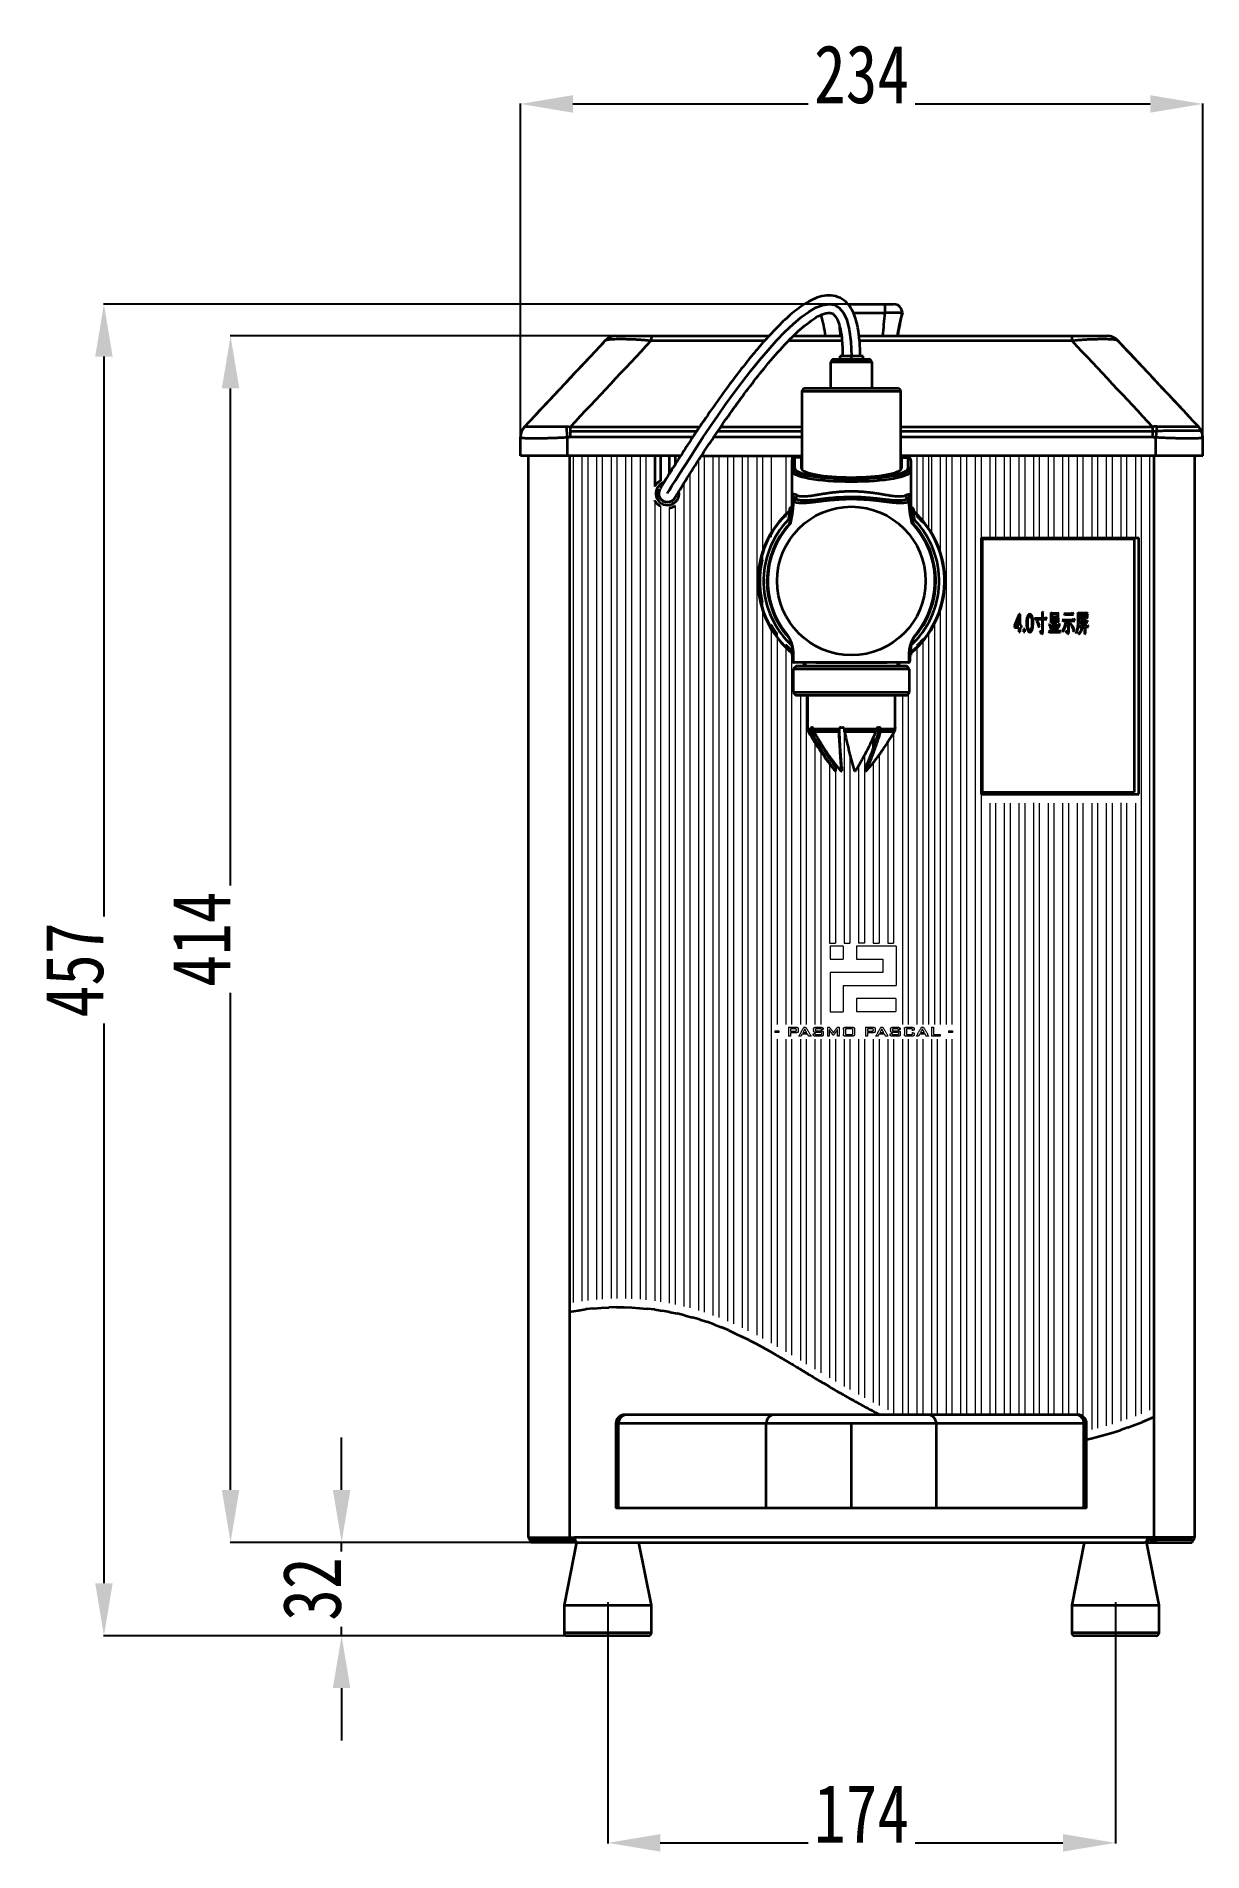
# Model space of a CAD drawing. Header units: millimetres. Extents: x 11 to 411, y 3 to 626.
import ezdxf

# ---------------------------------------------------------------- set-up
doc = ezdxf.new("R2010")
doc.units = ezdxf.units.MM
doc.linetypes.add('点画线', pattern=[18, 12, -2, 2, -2])
for name, color, linetype, lineweight in [('1', 7, 'Continuous', 18), ('中心线层', 1, '点画线', 18), ('尺寸线层', 3, 'Continuous', 18)]:
    doc.layers.add(name, color=color, linetype=linetype, lineweight=lineweight)
doc.styles.add('HZ', font='', dxfattribs={"width": 0.8})
doc.styles.get('HZ').set_extended_font_data('宋体')
doc.dimstyles.new('JP20', dxfattribs={"dimtxt": 20, "dimasz": 18, "dimexe": 0.18, "dimexo": 0.0625, "dimgap": 0.09, "dimtad": 1, "dimdec": 1, "dimzin": 12, "dimdsep": 46, "dimtxsty": 'HZ', "dimcen": 0.09, "dimdle": 36, "dimclrd": 136, "dimclre": 4, "dimclrt": 6, "dimadec": 0, "dimazin": 0, "dimtfac": 1, "dimtdec": 1, "dimtmove": 0, "dimatfit": 3, "dimfxl": 1, "dimtolj": 1, "dimarcsym": 0})

# ---------------------------------------------------------------- blocks, each defined once
blk = doc.blocks.new('*X9')
at = {"layer": 'Defpoints', "color": 0}
for p in [(410.94, 602.85), (176.74, 482.13), (410.94, 482.13)]:
    blk.add_point(p, dxfattribs=at)
at = {"layer": '尺寸线层', "color": 4, "linetype": 'Continuous', "lineweight": -2}
for p, q in [((176.74, 482.19), (176.74, 603.03)), ((410.94, 482.19), (410.94, 603.03))]:
    blk.add_line(p, q, dxfattribs=at)
at = {"layer": '尺寸线层', "color": 136, "linetype": 'Continuous', "lineweight": -2}
blk.add_line((194.74, 602.85), (392.94, 602.85), dxfattribs=at)
at = {"layer": '尺寸线层', "color": 136}
for points in [[(194.74, 605.85), (194.74, 599.85), (176.74, 602.85)], [(392.94, 599.85), (392.94, 605.85), (410.94, 602.85)]]:
    blk.add_solid(points, dxfattribs=at)
at = {"layer": '尺寸线层', "color": 6, "insert": (293.84, 612.94), "char_height": 20, "attachment_point": 5, "style": 'HZ', "bg_fill": 3, "box_fill_scale": 1.1, "bg_fill_color": 256, "bg_fill_true_color": 13158600, "bg_fill_transparency": 0}
blk.add_mtext('\\A1;234', dxfattribs=at)
blk = doc.blocks.new('*X10')
at = {"layer": 'Defpoints', "color": 0}
for p in [(301.84, 534.13), (33.77, 77.13), (220.71, 77.13)]:
    blk.add_point(p, dxfattribs=at)
at = {"layer": '尺寸线层', "color": 4, "linetype": 'Continuous', "lineweight": -2}
for p, q in [((301.78, 534.13), (33.59, 534.13)), ((220.65, 77.13), (33.59, 77.13))]:
    blk.add_line(p, q, dxfattribs=at)
at = {"layer": '尺寸线层', "color": 136, "linetype": 'Continuous', "lineweight": -2}
blk.add_line((33.77, 516.13), (33.77, 95.13), dxfattribs=at)
at = {"layer": '尺寸线层', "color": 136}
for points in [[(36.77, 516.13), (30.77, 516.13), (33.77, 534.13)], [(30.77, 95.13), (36.77, 95.13), (33.77, 77.13)]]:
    blk.add_solid(points, dxfattribs=at)
at = {"layer": '尺寸线层', "color": 6, "insert": (23.68, 305.63), "char_height": 20, "attachment_point": 5, "rotation": 90, "style": 'HZ', "bg_fill": 3, "box_fill_scale": 1.1, "bg_fill_color": 256, "bg_fill_true_color": 13158600, "bg_fill_transparency": 0}
blk.add_mtext('\\A1;457', dxfattribs=at)
blk = doc.blocks.new('*X11')
at = {"layer": 'Defpoints', "color": 0}
for p in [(115.36, 109.13), (180.31, 109.13), (192.71, 77.13)]:
    blk.add_point(p, dxfattribs=at)
at = {"layer": '尺寸线层', "color": 136, "linetype": 'Continuous', "lineweight": -2}
for p, q in [((115.36, 127.13), (115.36, 145.13)), ((115.36, 77.13), (115.36, 109.13)), ((115.36, 59.13), (115.36, 41.13))]:
    blk.add_line(p, q, dxfattribs=at)
at = {"layer": '尺寸线层', "color": 4, "linetype": 'Continuous', "lineweight": -2}
for p, q in [((180.24, 109.13), (115.18, 109.13)), ((192.65, 77.13), (115.18, 77.13))]:
    blk.add_line(p, q, dxfattribs=at)
at = {"layer": '尺寸线层', "color": 136}
for points in [[(112.36, 127.13), (118.36, 127.13), (115.36, 109.13)], [(118.36, 59.13), (112.36, 59.13), (115.36, 77.13)]]:
    blk.add_solid(points, dxfattribs=at)
at = {"layer": '尺寸线层', "color": 6, "insert": (105.27, 93.13), "char_height": 20, "attachment_point": 5, "rotation": 90, "style": 'HZ', "bg_fill": 3, "box_fill_scale": 1.1, "bg_fill_color": 256, "bg_fill_true_color": 13158600, "bg_fill_transparency": 0}
blk.add_mtext('\\A1;32', dxfattribs=at)
blk = doc.blocks.new('*X12')
at = {"layer": 'Defpoints', "color": 0}
for p in [(77.24, 523.23), (209.57, 523.23), (180.31, 109.13)]:
    blk.add_point(p, dxfattribs=at)
at = {"layer": '尺寸线层', "color": 4, "linetype": 'Continuous', "lineweight": -2}
for p, q in [((209.51, 523.23), (77.06, 523.23)), ((180.24, 109.13), (77.06, 109.13))]:
    blk.add_line(p, q, dxfattribs=at)
at = {"layer": '尺寸线层', "color": 136, "linetype": 'Continuous', "lineweight": -2}
blk.add_line((77.24, 127.13), (77.24, 505.23), dxfattribs=at)
at = {"layer": '尺寸线层', "color": 136}
for points in [[(80.24, 505.23), (74.24, 505.23), (77.24, 523.23)], [(74.24, 127.13), (80.24, 127.13), (77.24, 109.13)]]:
    blk.add_solid(points, dxfattribs=at)
at = {"layer": '尺寸线层', "color": 6, "insert": (67.15, 316.18), "char_height": 20, "attachment_point": 5, "rotation": 90, "style": 'HZ', "bg_fill": 3, "box_fill_scale": 1.1, "bg_fill_color": 256, "bg_fill_true_color": 13158600, "bg_fill_transparency": 0}
blk.add_mtext('\\A1;414', dxfattribs=at)
blk = doc.blocks.new('*X15')
at = {"layer": 'Defpoints', "color": 0}
for p in [(206.71, 88.63), (380.97, 88.63), (380.97, 6.02)]:
    blk.add_point(p, dxfattribs=at)
at = {"layer": '尺寸线层', "color": 4, "linetype": 'Continuous', "lineweight": -2}
for p, q in [((206.71, 88.56), (206.71, 5.84)), ((380.97, 88.56), (380.97, 5.84))]:
    blk.add_line(p, q, dxfattribs=at)
at = {"layer": '尺寸线层', "color": 136, "linetype": 'Continuous', "lineweight": -2}
blk.add_line((224.71, 6.02), (362.97, 6.02), dxfattribs=at)
at = {"layer": '尺寸线层', "color": 136}
for points in [[(224.71, 9.02), (224.71, 3.02), (206.71, 6.02)], [(362.97, 3.02), (362.97, 9.02), (380.97, 6.02)]]:
    blk.add_solid(points, dxfattribs=at)
at = {"layer": '尺寸线层', "color": 6, "insert": (293.84, 16.11), "char_height": 20, "attachment_point": 5, "style": 'HZ', "bg_fill": 3, "box_fill_scale": 1.1, "bg_fill_color": 256, "bg_fill_true_color": 13158600, "bg_fill_transparency": 0}
blk.add_mtext('\\A1;174', dxfattribs=at)

msp = doc.modelspace()

# ---------------------------------------------------------------- linework, layer by layer
at = {"layer": '1', "color": 0, "linetype": 'Continuous', "lineweight": 35}
for p, q in [((289.13, 534.13), (304.84, 534.13)), ((301.84, 534.13), (301.84, 531.13)), ((283.34, 505.13), (283.34, 514.23)), ((297.34, 514.23), (283.34, 514.23)), ((284.34, 515.23), (296.34, 515.23)), ((286.34, 516.23), (286.34, 515.23)), ((294.34, 516.23), (286.34, 516.23)), ((290.34, 515.23), (290.34, 516.23)), ((294.34, 515.23), (294.34, 516.23)), ((297.34, 514.23), (297.34, 505.13)), ((306.34, 505.13), (274.34, 505.13)), ((273.34, 504.13), (273.34, 477.39)), ((307.34, 504.13), (273.34, 504.13)), ((307.34, 477.39), (307.34, 504.13)), ((176.74, 482.13), (176.74, 488.54)), ((192.49, 492.13), (192.84, 488.49)), ((192.84, 488.49), (192.84, 482.13)), ((193.96, 488.55), (193.93, 492.05)), ((395.19, 492.13), (394.84, 488.49)), ((394.84, 482.13), (394.84, 488.49)), ((231.76, 482.13), (176.74, 482.13)), ((179.54, 110.77), (179.54, 482.12)), ((222.84, 482.13), (222.84, 471.58)), ((224.84, 482.13), (224.84, 473.55)), ((227.84, 482.13), (227.84, 475.93)), ((229.84, 482.13), (229.84, 479.12)), ((238.9, 482.13), (273.34, 482.13)), ((270.89, 477.91), (270.89, 481.54)), ((273.34, 481.54), (270.89, 481.54)), ((273.09, 481.54), (273.09, 477.95)), ((410.94, 482.13), (307.34, 482.13)), ((307.34, 481.54), (309.79, 481.54)), ((307.59, 481.54), (307.59, 477.95)), ((309.79, 477.91), (309.79, 481.54)), ((408.14, 482.12), (408.14, 110.77)), ((273.34, 477.45), (273.29, 477.45)), ((307.34, 477.45), (307.39, 477.45)), ((270, 468.46), (270.83, 467.62)), ((310.68, 468.46), (309.85, 467.62)), ((335.03, 365.93), (335.03, 453.93)), ((335.03, 453.93), (389.03, 453.93)), ((387.54, 453.43), (335.24, 453.43)), ((335.24, 453.43), (335.24, 366.63)), ((387.54, 366.63), (387.54, 453.43)), ((389.03, 365.93), (389.03, 453.93)), ((347.92, 427.7), (346.36, 423.81)), ((346.36, 423.81), (346.36, 423.14)), ((346.77, 423.81), (347.84, 426.52)), ((347.84, 423.81), (346.77, 423.81)), ((347.84, 426.52), (347.84, 423.81)), ((348.26, 427.7), (347.92, 427.7)), ((348.26, 423.81), (348.26, 427.7)), ((348.73, 423.81), (348.26, 423.81)), ((348.73, 423.14), (348.73, 423.81)), ((353.2, 426.19), (353.37, 425.89)), ((355.83, 426.19), (353.2, 426.19)), ((354.06, 425.37), (354.02, 425.27)), ((356.3, 428.15), (355.82, 428.54)), ((356.11, 427.89), (356.3, 428.15)), ((356.11, 426.19), (356.11, 427.89)), ((356.79, 426.19), (356.11, 426.19)), ((356.11, 425.99), (357.46, 425.99)), ((356.11, 421.73), (356.11, 425.99)), ((357.07, 426.68), (356.79, 426.19)), ((357.46, 425.99), (357.07, 426.68)), ((358.3, 424.32), (358.26, 424.22)), ((359.12, 427.99), (358.84, 428.28)), ((358.84, 424.81), (359.12, 425.01)), ((361.08, 427.99), (359.12, 427.99)), ((359.12, 427.79), (361.12, 427.79)), ((359.12, 426.68), (359.12, 427.79)), ((361.12, 426.68), (359.12, 426.68)), ((359.12, 426.48), (361.12, 426.48)), ((359.12, 425.47), (359.12, 426.48)), ((361.12, 425.47), (359.12, 425.47)), ((359.12, 425.27), (361.12, 425.27)), ((359.12, 425.01), (359.12, 425.27)), ((359.9, 424.52), (359.46, 424.91)), ((359.74, 424.32), (359.9, 424.52)), ((359.74, 421.77), (359.74, 424.32)), ((360.43, 424.88), (360.43, 421.77)), ((360.86, 424.48), (360.43, 424.88)), ((360.69, 424.25), (360.86, 424.48)), ((360.69, 422.26), (360.69, 424.25)), ((361.25, 428.31), (361.08, 427.99)), ((361.12, 427.79), (361.12, 426.68)), ((361.12, 426.48), (361.12, 425.47)), ((361.12, 425.27), (361.12, 424.88)), ((361.12, 424.88), (361.4, 425.1)), ((361.55, 427.89), (361.25, 428.31)), ((361.38, 427.69), (361.55, 427.89)), ((361.99, 424.03), (361.64, 424.58)), ((362.72, 425.69), (362.89, 425.4)), ((366.42, 425.69), (362.72, 425.69)), ((363.3, 427.82), (363.47, 427.53)), ((365.93, 427.82), (363.3, 427.82)), ((364.31, 424.35), (363.9, 424.84)), ((364.12, 424.22), (364.31, 424.35)), ((365.04, 425.5), (367.07, 425.5)), ((365.04, 421.9), (365.04, 425.5)), ((365.54, 424.65), (365.49, 424.55)), ((366.21, 428.31), (365.93, 427.82)), ((366.59, 427.63), (366.21, 428.31)), ((366.7, 426.19), (366.42, 425.69)), ((367.07, 425.5), (366.7, 426.19)), ((368.4, 428.02), (368.12, 428.31)), ((371.1, 428.02), (368.4, 428.02)), ((368.4, 426.87), (368.4, 427.82)), ((368.4, 427.82), (371.12, 427.82)), ((371.12, 426.87), (368.4, 426.87)), ((368.4, 426.68), (371.12, 426.68)), ((368.6, 425.14), (368.77, 424.84)), ((370.25, 425.14), (368.6, 425.14)), ((369.18, 426.45), (369.14, 426.35)), ((369.33, 424.94), (369.33, 423.57)), ((369.57, 424.94), (370.41, 424.94)), ((369.57, 423.57), (369.57, 424.94)), ((370.96, 425.14), (370.34, 425.14)), ((370.41, 424.94), (370.41, 423.57)), ((370.92, 426.09), (370.56, 426.51)), ((370.66, 424.94), (371.52, 424.94)), ((370.66, 423.57), (370.66, 424.94)), ((371.18, 425.53), (370.96, 425.14)), ((371.24, 428.31), (371.1, 428.02)), ((371.12, 427.82), (371.12, 426.87)), ((371.12, 426.68), (371.12, 426.35)), ((371.12, 426.35), (371.4, 426.55)), ((371.37, 423.99), (371.12, 423.57)), ((371.52, 424.94), (371.18, 425.53)), ((371.52, 427.92), (371.24, 428.31)), ((371.72, 423.37), (371.37, 423.99)), ((371.38, 427.76), (371.52, 427.92)), ((268.01, 421), (268.03, 421.02)), ((312.68, 421), (312.65, 421.02)), ((346.36, 423.14), (347.84, 423.14)), ((347.84, 423.14), (347.84, 421.7)), ((347.84, 421.7), (348.26, 421.7)), ((348.26, 423.14), (348.73, 423.14)), ((348.26, 421.7), (348.26, 423.14)), ((349.39, 422.54), (349.39, 421.7)), ((349.87, 422.54), (349.39, 422.54)), ((349.39, 421.7), (349.87, 421.7)), ((349.87, 421.7), (349.87, 422.54)), ((354.98, 421.83), (354.98, 421.67)), ((358.02, 421.77), (358.19, 421.47)), ((359.47, 421.77), (358.02, 421.77)), ((360.43, 421.77), (359.74, 421.77)), ((360.69, 421.77), (360.69, 422.03)), ((361.51, 421.77), (360.69, 421.77)), ((361.79, 422.26), (361.51, 421.77)), ((362.18, 421.57), (361.79, 422.26)), ((362.71, 421.77), (362.76, 421.67)), ((363.9, 421.9), (363.9, 421.77)), ((367.5, 421.21), (367.56, 421.14)), ((368.34, 421.01), (368.38, 420.88)), ((368.36, 423.57), (368.53, 423.27)), ((369.33, 423.57), (368.36, 423.57)), ((370.41, 423.57), (369.57, 423.57)), ((369.57, 423.37), (370.41, 423.37)), ((370.4, 420.91), (370.68, 421.14)), ((371.12, 423.57), (370.66, 423.57)), ((370.66, 423.37), (371.72, 423.37)), ((270.24, 414.7), (270.24, 411.63)), ((310.44, 414.7), (310.44, 411.63)), ((271.34, 409.83), (270.34, 408.83)), ((270.34, 408.83), (270.34, 400.83)), ((310.34, 408.83), (270.34, 408.83)), ((309.34, 409.83), (271.34, 409.83)), ((274.44, 411.13), (274.44, 409.83)), ((306.24, 409.83), (306.24, 411.13)), ((310.34, 408.83), (309.34, 409.83)), ((310.34, 400.83), (310.34, 408.83)), ((270.34, 400.83), (271.34, 399.83)), ((310.34, 400.83), (270.34, 400.83)), ((309.34, 399.83), (271.34, 399.83)), ((275.34, 399.83), (275.34, 388.36)), ((305.34, 388.83), (305.34, 399.83)), ((309.34, 399.83), (310.34, 400.83)), ((275.34, 388.36), (276.44, 388.36)), ((276.5, 387.83), (275.43, 387.83)), ((275.61, 387.36), (276.67, 387.36)), ((277.26, 388.33), (276.44, 388.33)), ((276.64, 388.83), (277.02, 388.83)), ((277.26, 388.36), (286.09, 388.36)), ((286.1, 387.83), (277.33, 387.83)), ((286.11, 387.36), (277.52, 387.36)), ((286.18, 388.33), (286.09, 388.33)), ((286.58, 388.83), (287.43, 388.83)), ((287.93, 388.36), (298.94, 388.36)), ((287.96, 387.83), (298.88, 387.83)), ((298.74, 387.36), (288.03, 387.36)), ((299.35, 388.83), (300.03, 388.83)), ((299.84, 388.39), (299.84, 387.95)), ((300.41, 388.33), (299.89, 388.33)), ((305.04, 387.36), (300.27, 387.36)), ((305.24, 387.83), (300.37, 387.83)), ((300.41, 388.36), (305.31, 388.36)), ((305.34, 388.83), (305.33, 388.83)), ((279.84, 383.67), (279.84, 383.36)), ((297.84, 385.44), (297.84, 382)), ((282.84, 378.93), (282.84, 378.48)), ((284.84, 376.37), (284.84, 375.48)), ((285.01, 373.83), (285.01, 375.22)), ((287.02, 375.22), (287.02, 373.83)), ((295.14, 375.22), (295.14, 373.83)), ((284.84, 373.83), (285.01, 373.83)), ((286.82, 373.83), (287.02, 373.83)), ((291.67, 373.83), (291.45, 373.83)), ((295.34, 373.83), (295.14, 373.83)), ((335.03, 365.93), (389.03, 365.93)), ((335.24, 366.63), (387.54, 366.63)), ((193.54, 188.26), (196.61, 188.78)), ((196.61, 188.78), (199.21, 189.14)), ((201.83, 189.43), (199.21, 189.14)), ((201.83, 189.43), (204.44, 189.65)), ((204.44, 189.65), (207.07, 189.79)), ((209.7, 189.86), (207.07, 189.79)), ((209.7, 189.86), (212.34, 189.85)), ((212.34, 189.85), (214.97, 189.76)), ((214.97, 189.76), (217.6, 189.59)), ((217.6, 189.59), (220.23, 189.35)), ((222.86, 189.04), (220.23, 189.35)), ((222.86, 189.04), (225.47, 188.65)), ((228.07, 188.19), (225.47, 188.65)), ((228.07, 188.19), (230.65, 187.65)), ((233.22, 187.04), (230.65, 187.65)), ((233.22, 187.04), (235.77, 186.36)), ((238.29, 185.61), (235.77, 186.36)), ((238.29, 185.61), (240.79, 184.8)), ((243.26, 183.91), (240.79, 184.8)), ((243.26, 183.91), (245.7, 182.96)), ((248.12, 181.94), (245.7, 182.96)), ((248.12, 181.94), (250.51, 180.87)), ((250.51, 180.87), (252.88, 179.75)), ((255.22, 178.59), (252.88, 179.75)), ((255.22, 178.59), (257.55, 177.38)), ((257.55, 177.38), (259.87, 176.13)), ((259.87, 176.13), (262.16, 174.85)), ((264.45, 173.55), (262.16, 174.85)), ((209.52, 149.94), (209.52, 120.94)), ((371.07, 149.94), (209.52, 149.94)), ((210.41, 120.94), (210.41, 149.94)), ((261.14, 120.94), (261.14, 149.94)), ((290.29, 149.94), (290.29, 120.94)), ((298.64, 153.75), (300.19, 152.94)), ((319.45, 149.94), (319.45, 120.94)), ((370.18, 120.94), (370.18, 149.94)), ((371.07, 120.94), (371.07, 149.94)), ((387.7, 149.44), (390.15, 150.41)), ((394.14, 152.08), (390.15, 150.41)), ((371.07, 144.51), (372.61, 144.84)), ((372.61, 144.84), (375.16, 145.46)), ((375.16, 145.46), (377.7, 146.14)), ((377.7, 146.14), (380.23, 146.88)), ((380.23, 146.88), (382.74, 147.68)), ((385.23, 148.53), (382.74, 147.68)), ((385.23, 148.53), (387.7, 149.44)), ((371.07, 120.94), (209.52, 120.94)), ((179.54, 110.77), (195.26, 110.77)), ((180.31, 110.13), (180.31, 109.13)), ((180.31, 110.13), (195.37, 110.13)), ((195.74, 109.13), (180.31, 109.13)), ((183.84, 110.13), (183.84, 110.77)), ((184.38, 110.77), (184.38, 110.13)), ((190.04, 110.13), (190.04, 110.77)), ((196.03, 109.23), (191.71, 87.63)), ((192.79, 110.13), (192.79, 109.13)), ((193.19, 110.13), (193.19, 110.77)), ((193.84, 110.13), (193.84, 109.13)), ((194.55, 110.13), (194.55, 109.13)), ((195.74, 109.13), (195.74, 109.44)), ((196.42, 109.13), (390.9, 109.13)), ((408.14, 110.77), (197.04, 110.77)), ((221.71, 87.63), (217.41, 109.13)), ((370.27, 109.13), (365.97, 87.63)), ((395.97, 87.63), (391.6, 109.48)), ((391.94, 110.09), (391.94, 109.13)), ((391.94, 109.13), (407.37, 109.13)), ((391.95, 110.13), (407.37, 110.13)), ((393.13, 110.13), (393.13, 109.13)), ((393.85, 110.13), (393.85, 109.13)), ((394.49, 110.13), (394.49, 110.77)), ((394.89, 110.13), (394.89, 109.13)), ((397.64, 110.77), (397.64, 110.13)), ((403.3, 110.13), (403.3, 110.77)), ((403.84, 110.13), (403.84, 110.77)), ((407.37, 110.13), (407.37, 109.13)), ((191.71, 87.63), (191.71, 78.13)), ((191.71, 87.63), (221.71, 87.63)), ((221.71, 78.13), (221.71, 87.63)), ((365.97, 87.63), (365.97, 78.13)), ((365.97, 87.63), (395.97, 87.63)), ((395.97, 78.13), (395.97, 87.63)), ((221.71, 78.13), (191.71, 78.13)), ((220.71, 77.13), (192.71, 77.13)), ((395.97, 78.13), (365.97, 78.13)), ((394.97, 77.13), (366.97, 77.13))]:
    msp.add_line(p, q, dxfattribs=at)
at = {"layer": '1', "color": 0, "linetype": 'Continuous', "lineweight": 15}
for p, q in [((194.84, 482.12), (194.84, 191.48)), ((197.84, 482.12), (197.84, 191.95)), ((199.84, 482.12), (199.84, 192.21)), ((202.84, 482.12), (202.84, 192.52)), ((204.84, 482.12), (204.84, 192.67)), ((207.84, 482.12), (207.84, 192.81)), ((209.84, 482.12), (209.84, 192.86)), ((212.84, 482.12), (212.84, 192.83)), ((214.84, 482.12), (214.84, 192.77)), ((217.84, 482.12), (217.84, 192.57)), ((219.84, 482.12), (219.84, 192.39)), ((237.84, 480.49), (237.84, 188.75)), ((239.84, 482.13), (239.84, 188.11)), ((242.84, 482.12), (242.84, 187.06)), ((244.84, 482.12), (244.84, 186.3)), ((247.84, 482.12), (247.84, 185.06)), ((249.84, 482.12), (249.84, 184.17)), ((252.84, 482.12), (252.84, 182.77)), ((254.84, 482.12), (254.84, 181.78)), ((257.84, 482.12), (257.84, 180.22)), ((259.84, 482.12), (259.84, 446.25)), ((262.84, 482.13), (262.84, 454.16)), ((267.84, 482.13), (267.84, 460.98)), ((269.84, 482.13), (269.84, 462.88)), ((272.84, 482.13), (272.84, 481.54)), ((307.84, 482.13), (307.84, 481.54)), ((309.84, 482.13), (309.84, 481.53)), ((312.84, 482.13), (312.84, 461.36)), ((314.84, 482.13), (314.84, 459.15)), ((317.84, 482.13), (317.84, 455.36)), ((322.84, 482.12), (322.84, 286.95)), ((324.84, 482.12), (324.84, 286.95)), ((327.84, 482.12), (327.84, 152.94)), ((329.84, 482.12), (329.84, 152.94)), ((332.84, 482.12), (332.84, 152.94)), ((334.84, 482.12), (334.84, 152.94)), ((337.84, 482.13), (337.84, 453.43)), ((339.84, 482.13), (339.84, 453.43)), ((342.84, 482.13), (342.84, 453.43)), ((344.84, 482.13), (344.84, 453.43)), ((347.84, 482.13), (347.84, 453.43)), ((349.84, 482.13), (349.84, 453.43)), ((352.84, 482.13), (352.84, 453.43)), ((354.84, 482.13), (354.84, 453.43)), ((357.84, 482.13), (357.84, 453.43)), ((359.84, 482.13), (359.84, 453.43)), ((362.84, 482.13), (362.84, 453.43)), ((364.84, 482.13), (364.84, 453.43)), ((367.84, 482.13), (367.84, 453.43)), ((369.84, 482.13), (369.84, 453.43)), ((372.84, 482.13), (372.84, 453.43)), ((374.84, 482.13), (374.84, 453.43)), ((377.84, 482.13), (377.84, 453.43)), ((379.84, 482.13), (379.84, 453.43)), ((382.84, 482.13), (382.84, 453.43)), ((384.84, 482.13), (384.84, 453.43)), ((387.84, 482.13), (387.84, 453.43)), ((389.84, 482.12), (389.84, 153.29)), ((392.84, 154.54), (392.84, 482.13)), ((234.84, 475.79), (234.84, 189.61)), ((232.84, 472.6), (232.84, 190.14)), ((222.84, 466.73), (222.84, 192.04)), ((224.84, 464.75), (224.84, 191.74)), ((227.84, 464.19), (227.84, 191.23)), ((229.84, 464.9), (229.84, 190.82)), ((259.84, 432), (259.84, 179.15)), ((262.84, 424.1), (262.84, 177.47)), ((318.84, 424.71), (318.84, 286.95)), ((320.84, 429.66), (320.84, 286.95)), ((264.84, 420.89), (264.84, 286.95)), ((314.84, 419.1), (314.84, 286.95)), ((316.84, 421.3), (316.84, 286.95)), ((267.84, 417.27), (267.84, 286.95)), ((269.84, 415.37), (269.84, 286.95)), ((312.84, 416.89), (312.84, 286.95)), ((272.84, 399.82), (272.84, 286.95)), ((274.84, 399.83), (274.84, 286.95)), ((307.84, 399.83), (307.84, 286.95)), ((309.84, 400.32), (309.84, 286.95)), ((287.84, 388.39), (287.84, 314.83)), ((304.84, 387.05), (304.84, 314.83)), ((277.84, 384.16), (277.84, 286.95)), ((279.84, 380.97), (279.84, 286.95)), ((302.84, 383.94), (302.84, 314.83)), ((282.84, 376.55), (282.84, 314.83)), ((289.84, 379.52), (289.84, 314.83)), ((292.84, 375.84), (292.84, 314.83)), ((294.84, 379.29), (294.84, 314.83)), ((297.84, 376.96), (297.84, 314.83)), ((299.84, 379.48), (299.84, 314.83)), ((284.84, 373.82), (284.84, 314.83)), ((337.84, 362.92), (337.84, 152.94)), ((339.84, 362.92), (339.84, 152.94)), ((342.84, 362.92), (342.84, 152.94)), ((344.84, 362.92), (344.84, 152.94)), ((347.84, 362.92), (347.84, 152.94)), ((349.84, 362.92), (349.84, 152.94)), ((352.84, 362.93), (352.84, 152.94)), ((354.84, 362.92), (354.84, 152.94)), ((357.84, 362.92), (357.84, 152.94)), ((359.84, 362.92), (359.84, 152.94)), ((362.84, 362.92), (362.84, 152.94)), ((364.84, 362.92), (364.84, 152.94)), ((367.84, 362.92), (367.84, 152.94)), ((369.84, 362.92), (369.84, 152.31)), ((372.84, 362.92), (372.84, 147.9)), ((374.84, 362.92), (374.84, 148.39)), ((377.84, 362.92), (377.84, 149.18)), ((379.84, 362.92), (379.84, 149.77)), ((382.84, 362.93), (382.84, 150.71)), ((384.84, 362.92), (384.84, 151.4)), ((387.84, 362.92), (387.84, 152.5)), ((283.05, 313.83), (283.05, 309.3)), ((287.57, 313.83), (287.57, 309.3)), ((292.1, 313.83), (292.1, 309.3)), ((305.67, 313.83), (305.67, 300.25)), ((301.15, 309.3), (301.15, 304.78)), ((287.58, 300.26), (287.58, 291.21)), ((292.09, 295.83), (292.09, 291.31)), ((305.66, 295.83), (305.66, 291.31)), ((264.03, 284.77), (264.03, 284.16)), ((264.84, 281.88), (264.84, 176.32)), ((265.42, 284.77), (265.42, 284.16)), ((267.84, 281.88), (267.84, 174.57)), ((268.8, 285.95), (268.8, 282.88)), ((269.5, 285.42), (269.5, 284.61)), ((269.5, 284.08), (269.5, 282.88)), ((269.84, 281.88), (269.84, 173.38)), ((271.43, 285.18), (271.43, 284.85)), ((272.12, 285.36), (272.12, 284.67)), ((272.84, 281.88), (272.84, 171.57)), ((274.84, 281.88), (274.84, 170.36)), ((277.39, 285.23), (277.39, 284.89)), ((277.84, 281.88), (277.84, 168.55)), ((277.89, 283.82), (277.89, 283.46)), ((278.01, 285.42), (278.01, 284.76)), ((279.84, 281.88), (279.84, 167.35)), ((280.02, 285.42), (280.02, 285.06)), ((280.07, 284.16), (280.07, 283.46)), ((280.7, 284.03), (280.7, 283.61)), ((282.17, 285.95), (282.17, 282.88)), ((282.84, 281.88), (282.84, 165.57)), ((284.84, 281.88), (284.84, 164.4)), ((286.19, 285.95), (286.19, 282.88)), ((287.63, 285.23), (287.63, 283.61)), ((287.84, 281.88), (287.84, 162.69)), ((288.34, 285.4), (288.34, 283.46)), ((289.84, 281.88), (289.84, 161.57)), ((290.7, 285.4), (290.7, 283.46)), ((291.41, 285.23), (291.41, 283.61)), ((292.84, 281.88), (292.84, 159.9)), ((294.84, 281.88), (294.84, 158.8)), ((295.22, 285.95), (295.22, 282.88)), ((295.93, 285.42), (295.93, 284.61)), ((295.93, 284.08), (295.93, 282.88)), ((297.84, 281.88), (297.84, 157.18)), ((297.85, 285.18), (297.85, 284.85)), ((298.54, 285.36), (298.54, 284.67)), ((299.84, 281.88), (299.84, 156.12)), ((302.84, 281.88), (302.84, 154.59)), ((303.81, 285.23), (303.81, 284.89)), ((304.32, 283.82), (304.32, 283.46)), ((304.44, 285.42), (304.44, 284.76)), ((304.84, 281.88), (304.84, 152.94)), ((306.45, 285.42), (306.45, 285.06)), ((306.49, 284.16), (306.49, 283.46)), ((307.12, 284.03), (307.12, 283.61)), ((307.84, 281.88), (307.84, 152.94)), ((308.54, 285.23), (308.54, 283.61)), ((309.25, 285.4), (309.25, 283.46)), ((309.84, 281.88), (309.84, 152.94)), ((311.18, 285.4), (311.18, 284.82)), ((311.18, 284.12), (311.18, 283.46)), ((311.9, 285.23), (311.9, 284.93)), ((311.9, 283.97), (311.9, 283.61)), ((312.84, 281.88), (312.84, 152.94)), ((314.84, 281.88), (314.84, 152.94)), ((317.84, 281.88), (317.84, 152.94)), ((317.85, 285.95), (317.85, 282.88)), ((318.56, 285.95), (318.56, 283.46)), ((319.84, 281.88), (319.84, 152.94)), ((320.87, 283.46), (320.87, 282.88)), ((322.84, 281.88), (322.84, 152.94)), ((323.72, 284.77), (323.72, 284.16)), ((324.84, 281.88), (324.84, 152.94)), ((325.11, 284.77), (325.11, 284.16))]:
    msp.add_line(p, q, dxfattribs=at)
at = {"layer": '1', "color": 0, "linetype": 'Continuous', "lineweight": 35}
msp.add_circle((290.34, 439.13), 25.5, dxfattribs=at)
for centre, radius, start, end in [((304.84, 531.13), 3, 0, 90), ((284.34, 514.23), 1, 90, 180), ((296.34, 514.23), 1, 0, 90), ((274.34, 504.13), 1, 90, 180), ((306.34, 504.13), 1, 0, 90), ((273.09, 477.45), 1, 75.52124, 90), ((307.59, 477.45), 1, 90, 104.47876), ((227.21, 469.15), 4, 107.7075, 8.96063), ((227.21, 469.15), 3, 149.28758, 329.47234), ((290.34, 439.13), 32.1, 131.53146, 230.47879), ((290.34, 439.13), 32.09, 131.53156, 230.46881), ((290.34, 439.13), 31.94, 131.53294, 230.3305), ((290.34, 439.13), 32.65, 128.77764, 130.66051), ((290.34, 439.13), 32.63, 128.81431, 130.43259), ((290.34, 439.13), 31.94, 309.6695, 48.46706), ((290.34, 439.13), 32.1, 309.52121, 48.46854), ((290.34, 439.13), 32.09, 309.53119, 48.46844), ((290.34, 439.13), 32.65, 49.33949, 51.22236), ((290.34, 439.13), 32.63, 49.56741, 51.18569), ((290.34, 439.13), 30.15, 135.74703, 227.43618), ((290.34, 439.13), 28.97, 136.97042, 222.48328), ((290.34, 439.13), 28.73, 136.48925, 219.05906), ((265.07, 460.76), 4.5, 319.43437, 349.83361), ((290.34, 439.13), 30.15, 312.56382, 44.25297), ((290.34, 439.13), 28.73, 320.94094, 43.51075), ((290.34, 439.13), 28.97, 317.51672, 43.02958), ((290.34, 439.13), 28.76, 320.94094, 41.45972), ((290.34, 439.13), 32.65, 231.27511, 231.96613), ((270.74, 411.63), 0.5, 180, 270), ((309.94, 411.63), 0.5, 270, 0), ((290.34, 439.13), 32.65, 308.03369, 308.7248), ((290.34, 439.13), 32.65, 239.23742, 240.97582), ((290.34, 439.13), 32.65, 299.02281, 300.76265), ((277.34, 388.36), 2, 180, 210.07467), ((371.84, 443.08), 111.2, 210.07467, 218.52273), ((212.52, 149.94), 3, 90, 180), ((368.07, 149.94), 3, 0, 90), ((181.54, 111.13), 2, 190.2853, 231.90747), ((181.54, 111.13), 1, 200.9222, 270), ((183.84, 112.63), 2.5, 227.97281, 270), ((403.84, 112.63), 2.5, 270, 312.02719), ((406.14, 111.13), 1, 270, 339.0778), ((406.14, 111.13), 2, 308.09253, 349.7147), ((192.71, 78.13), 1, 180, 270), ((220.71, 78.13), 1, 270, 0), ((366.97, 78.13), 1, 180, 270), ((394.97, 78.13), 1, 270, 0)]:
    msp.add_arc(centre, radius, start, end, dxfattribs=at)
for centre, major_axis, ratio, start_param, end_param in [((209.57, 518.13), (0, 5.1), 0.999987, 0, 0.815075), ((221.7, 518.13), (0, -5.1), 0.01099, 3.141593, 3.95376), ((378.11, 518.13), (0, 5.1), 0.999987, 5.468111, 6.283185), ((181.84, 488.49), (5.1, 0), 0.995549, 2.339827, 3.141593), ((181.84, 488.54), (5.1, 0), 0.999975, 2.385083, 3.141593), ((405.84, 488.49), (-5.1, 0), 0.995549, 3.141593, 3.943358), ((405.84, 488.54), (-5.1, 0), 0.999975, 3.141593, 3.898112), ((270.89, 480.52), (0, 1.02), 0.979407, 0, 1.570796), ((309.79, 480.52), (0, 1.02), 0.979407, 4.712389, 6.283185), ((290.34, 477.95), (20.45, 0), 0.188679, 3.14285, 6.281928), ((270.89, 476.93), (1, 0), 0.982662, 1.570796, 3.141593), ((290.34, 476.93), (20.45, 0), 0.179453, 3.141593, 6.283185), ((290.34, 477.95), (17.25, 0), 0.188679, 3.141593, 6.283185), ((309.79, 476.93), (-1, 0), 0.982662, 3.141593, 4.712389), ((267.02, 467.99), (-3, -0.15), 0.429114, 3.023681, 3.141593), ((268.87, 468.57), (1.11, 2.79), 0.904086, 4.194881, 5.057783), ((311.81, 468.57), (-1.11, 2.79), 0.904086, 1.225402, 2.088304), ((313.66, 467.99), (3, -0.15), 0.429114, 3.141593, 3.259504), ((269.39, 462.92), (-0.5, 0), 0.997424, 3.141593, 5.43301), ((269.39, 462.78), (-0.499, 0.027), 0.997131, 3.141593, 5.490765), ((269.38, 462.66), (-0.497, 0.051), 0.517803, 3.164122, 5.228205), ((269.39, 462.78), (-0.499, 0.028), 0.537801, 3.141593, 5.201579), ((311.29, 462.78), (0.499, 0.027), 0.997131, 0.79242, 3.141593), ((311.29, 462.92), (0.5, 0), 0.997424, 0.850175, 3.141593), ((311.29, 462.78), (0.499, 0.028), 0.537801, 1.081606, 3.141593), ((311.3, 462.66), (0.497, 0.051), 0.517803, 1.054981, 3.119913), ((265.4, 461.13), (-3.37, 2.98), 0.85012, 3.141593, 3.470771), ((315.29, 461.13), (3.37, 2.98), 0.85012, 2.812414, 3.141593), ((270.04, 414.52), (-0.201, 0), 0.997561, 0.88222, 3.141593), ((270.04, 414.65), (0.201, 0), 0.568426, 4.271878, 6.283185), ((270.74, 414.7), (-0.5, 0), 0.889804, 0, 0.950734), ((270.74, 411.63), (0.5, 0), 0.897565, 3.141593, 4.143275), ((270.74, 411.63), (0, 0.5), 0.823395, 2.428114, 3.141593), ((309.94, 411.63), (0, 0.5), 0.823395, 3.141593, 3.855072), ((309.94, 411.63), (-0.5, 0), 0.897565, 2.13991, 3.141593), ((309.94, 414.7), (0.5, 0), 0.889804, 5.332451, 6.283185), ((310.64, 414.65), (-0.201, 0), 0.568426, 0, 2.011308), ((310.64, 414.52), (0.201, 0), 0.997561, 3.141593, 5.400966), ((213.14, 149.94), (0, -3), 0.911052, 3.141593, 4.712389), ((263.87, 149.94), (0, 3), 0.911052, 0, 1.570796), ((316.72, 149.94), (0, 3), 0.911052, 4.712389, 6.283185), ((367.45, 149.94), (0, 3), 0.911052, 4.712389, 6.283185), ((196.42, 110.83), (0, 1.7), 0.679706, 1.604379, 3.141593), ((390.9, 110.83), (0, 1.7), 0.679706, 3.141593, 4.678806)]:
    msp.add_ellipse(centre, major_axis=major_axis, ratio=ratio, start_param=start_param, end_param=end_param, dxfattribs=at)
for points, degree, knots in [([(293.34, 516.23), (293.37, 518.05), (293.23, 521.3), (292.72, 525.68), (291.9, 529.08), (290.87, 531.66), (289.71, 533.55), (288.14, 535.31), (285.81, 536.8), (282.58, 537.33), (279.37, 536.75), (276.34, 535.46), (272.74, 533.25), (268.56, 529.86), (263.95, 525.35), (259.54, 520.48), (255.44, 515.57), (250.8, 509.67), (245.71, 502.8), (240.4, 495.22), (236.48, 489.39), (233.72, 485.18), (231.61, 481.91), (229.56, 478.68), (227.63, 475.59), (226.03, 473), (224.96, 471.23), (224.71, 470.82), (224.7, 470.8)], 3, [0, 0, 0, 0, 4.436314, 7.96597, 10.760429, 12.97632, 14.74118, 16.14591, 18.717652, 21.342999, 23.962734, 26.586245, 29.347587, 34.291494, 39.735092, 45.229636, 50.582948, 55.740788, 64.192543, 72.576958, 80.480357, 84.173427, 87.999423, 93.197478, 98.034955, 103.644756, 110.050172, 116.054051, 116.054051, 116.054051, 116.054051]), ([(229.87, 467.74), (229.87, 467.75), (230.05, 468.05), (230.87, 469.42), (232.15, 471.5), (233.78, 474.13), (235.63, 477.06), (237.54, 480.04), (239.88, 483.64), (243.05, 488.43), (247.4, 494.79), (252.27, 501.61), (257.6, 508.69), (263.45, 515.9), (269.48, 522.52), (274.72, 527.28), (278.67, 529.91), (281.11, 531), (282.76, 531.21), (283.59, 531.01), (284.19, 530.7), (284.76, 530.1), (285.36, 529.19), (286.03, 527.67), (286.72, 525.1), (287.23, 521.13), (287.37, 518.03), (287.34, 516.23)], 3, [0, 0, 0, 0, 4.999966, 10.575746, 15.542935, 19.933097, 24.871271, 28.715773, 31.789432, 38.258922, 45.24456, 52.450395, 59.70459, 67.264917, 75.091864, 81.241803, 84.098084, 86.326163, 87.550396, 87.925594, 88.347719, 89.142588, 89.863822, 90.929437, 93.056745, 96.161803, 100.420141, 100.420141, 100.420141, 100.420141]), ([(291, 531.14), (291.28, 531.14), (291.56, 531.14), (292.51, 531.14), (293.17, 531.14), (295.17, 531.13), (296.51, 531.13), (299.17, 531.13), (300.51, 531.13), (301.84, 531.13)], 3, [0, 0, 0, 0, 0.83578, 0.83578, 2.835852, 2.835852, 6.835996, 6.835996, 10.83614, 10.83614, 10.83614, 10.83614]), ([(307.84, 531.13), (307.84, 531.14), (307.83, 531.15), (307.79, 531.15), (307.76, 531.15), (307.69, 531.15), (307.64, 531.14), (307.57, 531.13), (307.55, 531.13), (307.52, 531.13), (307.47, 531.13), (307.42, 531.12), (307.31, 531.12), (307.22, 531.12), (307.04, 531.12), (306.94, 531.12), (306.8, 531.12), (306.78, 531.12), (306.72, 531.12), (306.69, 531.12), (306.6, 531.12), (306.54, 531.12), (306.35, 531.13), (306.22, 531.13), (305.95, 531.14), (305.8, 531.14), (305.57, 531.14), (305.5, 531.15), (305.38, 531.15), (305.34, 531.15), (305.26, 531.15), (305.22, 531.15), (305.01, 531.15), (304.84, 531.15), (304.5, 531.15), (304.32, 531.15), (303.96, 531.15), (303.78, 531.15), (303.54, 531.15), (303.49, 531.15), (303.4, 531.15), (303.35, 531.14), (303.21, 531.14), (303.11, 531.14), (302.82, 531.14), (302.63, 531.13), (302.24, 531.13), (302.04, 531.13), (301.84, 531.13)], 3, [0, 0, 0, 0, 0.375893, 0.375893, 0.751786, 0.751786, 1.127679, 1.127679, 1.221652, 1.221652, 1.315626, 1.503572, 1.503572, 1.879465, 1.879465, 2.255358, 2.255358, 2.349331, 2.349331, 2.443305, 2.443305, 2.631251, 2.631251, 3.007144, 3.007144, 3.383037, 3.383037, 3.570984, 3.570984, 3.664957, 3.664957, 3.75893, 3.75893, 4.134823, 4.134823, 4.510716, 4.510716, 4.886609, 4.886609, 4.980583, 4.980583, 5.074556, 5.074556, 5.262502, 5.262502, 5.638395, 5.638395, 6.014288, 6.014288, 6.014288, 6.014288]), ([(205.86, 521.62), (205.86, 521.62), (205.86, 521.63), (205.87, 521.63), (205.87, 521.63), (205.87, 521.64), (205.89, 521.65), (205.92, 521.67), (205.98, 521.72), (206.09, 521.78), (206.2, 521.83), (206.29, 521.86), (206.32, 521.87), (206.39, 521.89), (206.42, 521.9), (206.53, 521.93), (206.6, 521.95), (206.77, 521.98), (206.85, 521.99), (207.12, 522.04), (207.32, 522.06), (207.76, 522.1), (208, 522.12), (208.38, 522.14), (208.51, 522.15), (208.78, 522.16), (208.93, 522.16), (209.36, 522.18), (209.67, 522.19), (210.32, 522.2), (210.66, 522.2), (211.07, 522.2), (211.11, 522.2), (211.2, 522.2), (211.34, 522.2), (211.66, 522.2), (211.94, 522.19), (212.52, 522.19), (212.91, 522.18), (213.73, 522.16), (214.15, 522.15), (214.8, 522.13), (215.02, 522.12), (215.35, 522.11), (215.47, 522.1), (215.69, 522.09), (215.8, 522.09), (216.37, 522.06), (216.83, 522.04), (217.76, 521.98), (218.23, 521.95), (218.77, 521.9), (218.83, 521.9), (218.95, 521.89), (219.13, 521.87), (219.55, 521.83), (219.92, 521.8), (220.29, 521.77), (220.42, 521.76), (220.66, 521.73), (220.91, 521.71), (221.22, 521.68), (221.44, 521.66), (221.55, 521.64), (221.61, 521.64), (221.63, 521.64), (221.65, 521.64), (221.65, 521.63), (221.66, 521.63), (221.66, 521.63)], 3, [0, 0, 0, 0, 0.015536, 0.015536, 0.031072, 0.062144, 0.124289, 0.248578, 0.497155, 0.994311, 1.491466, 1.491466, 1.740044, 1.740044, 1.988622, 1.988622, 2.485777, 2.485777, 2.982933, 2.982933, 3.977244, 3.977244, 4.971554, 4.971554, 5.46871, 5.46871, 5.965865, 5.965865, 6.960176, 6.960176, 7.954487, 7.954487, 8.078776, 8.078776, 8.203065, 8.451642, 8.948798, 8.948798, 9.943109, 9.943109, 10.93742, 10.93742, 11.434575, 11.434575, 11.683153, 11.683153, 11.931731, 11.931731, 12.926041, 12.926041, 13.920352, 13.920352, 14.044641, 14.044641, 14.16893, 14.417508, 14.914663, 14.914663, 15.163241, 15.163241, 15.411819, 15.660396, 15.784685, 15.84683, 15.877902, 15.893438, 15.901206, 15.901206, 15.908974, 15.908974, 15.908974, 15.908974]), ([(209.57, 523.23), (209.58, 523.23), (209.6, 523.23), (209.68, 523.23), (209.74, 523.23), (209.84, 523.23), (209.88, 523.23), (209.91, 523.23), (209.94, 523.23), (209.95, 523.23), (210.01, 523.23), (210.07, 523.23), (210.25, 523.23), (210.39, 523.23), (210.7, 523.23), (210.87, 523.23), (211.16, 523.23), (211.26, 523.23), (211.41, 523.23), (211.49, 523.23), (211.57, 523.23), (211.63, 523.23), (211.66, 523.23), (211.91, 523.23), (212.38, 523.23), (212.92, 523.23), (213.23, 523.23), (213.27, 523.23), (213.34, 523.23), (213.45, 523.23), (213.7, 523.23), (213.93, 523.23), (214.38, 523.23), (214.7, 523.23), (215.35, 523.23), (215.68, 523.23), (216.2, 523.23), (216.38, 523.23), (216.6, 523.23), (216.65, 523.23), (216.74, 523.23), (216.87, 523.23), (217.01, 523.23), (217.46, 523.23), (217.83, 523.23), (218.58, 523.23), (218.96, 523.23), (219.72, 523.23), (220.11, 523.23), (220.61, 523.23), (220.71, 523.23), (220.91, 523.23), (221.2, 523.23), (221.5, 523.23), (221.7, 523.23)], 3, [0, 0, 0, 0, 0.758017, 0.758017, 1.516034, 1.516034, 1.705538, 1.80029, 1.80029, 1.895043, 1.895043, 2.274051, 2.274051, 3.032068, 3.032068, 3.790085, 3.790085, 4.169094, 4.169094, 4.358598, 4.45335, 4.45335, 4.548102, 4.548102, 5.306119, 6.064136, 6.064136, 6.158889, 6.158889, 6.253641, 6.443145, 6.822153, 6.822153, 7.58017, 7.58017, 8.338188, 8.338188, 8.717196, 8.717196, 8.811948, 8.811948, 8.9067, 9.096205, 9.096205, 9.854222, 9.854222, 10.612239, 10.612239, 11.370256, 11.370256, 11.55976, 11.55976, 11.749264, 12.128273, 12.128273, 12.128273, 12.128273]), ([(221.66, 521.63), (221.71, 521.63), (221.76, 521.63), (221.85, 521.63), (221.99, 521.62), (222.32, 521.62), (222.79, 521.61), (223.17, 521.61), (223.54, 521.61), (223.73, 521.61), (224.67, 521.61), (225.42, 521.62), (227.68, 521.61), (229.18, 521.61), (233.69, 521.61), (236.7, 521.61), (242.72, 521.61), (245.72, 521.61), (251.74, 521.61), (254.75, 521.61), (258.71, 521.61), (259.67, 521.61), (260.63, 521.61)], 3, [0, 0, 0, 0, 0.140987, 0.140987, 0.281973, 0.563946, 1.127892, 1.691838, 1.691838, 2.255784, 2.255784, 4.511569, 4.511569, 9.023137, 9.023137, 18.046275, 18.046275, 27.069412, 27.069412, 36.09255, 36.09255, 38.973187, 38.973187, 38.973187, 38.973187]), ([(221.7, 523.23), (222.08, 523.23), (222.45, 523.23), (223.21, 523.23), (223.58, 523.23), (224.71, 523.23), (225.46, 523.23), (227.71, 523.23), (229.22, 523.23), (233.73, 523.23), (236.73, 523.23), (242.75, 523.23), (245.75, 523.23), (251.76, 523.23), (256.21, 523.23), (260.66, 523.23), (262.1, 523.23)], 3, [0, 0, 0, 0, 1.127332, 1.127332, 2.254664, 2.254664, 4.509329, 4.509329, 9.018658, 9.018658, 18.037315, 18.037315, 27.055973, 27.055973, 36.074631, 40.401332, 40.401332, 40.401332, 40.401332]), ([(292.94, 523.23), (293.24, 523.23), (293.55, 523.23), (317.9, 523.23), (341.95, 523.23), (366, 523.23)], 3, [0, 0, 0, 0, 0.910884, 0.910884, 73.060146, 73.060146, 73.060146, 73.060146]), ([(293.14, 521.61), (293.38, 521.61), (293.61, 521.61), (317.91, 521.61), (341.97, 521.61), (366.03, 521.61)], 3, [0, 0, 0, 0, 0.7038, 0.7038, 72.888427, 72.888427, 72.888427, 72.888427]), ([(366, 523.23), (366, 523.23), (366, 523.23), (366, 523.22), (366, 523.22), (366, 523.22), (366, 523.22), (366, 523.22), (366, 523.22), (366, 523.21), (366, 523.18), (366.01, 523.13), (366.01, 523.04), (366.01, 522.96), (366.01, 522.94), (366.01, 522.89), (366.01, 522.87), (366.01, 522.84), (366.01, 522.83), (366.01, 522.74), (366.02, 522.59), (366.02, 522.4), (366.02, 522.26), (366.02, 522.2), (366.02, 522.12), (366.02, 522.1), (366.02, 522.04), (366.02, 522.01), (366.02, 521.93), (366.02, 521.87), (366.02, 521.75), (366.02, 521.69), (366.02, 521.62)], 3, [0, 0, 0, 0, 0.025033, 0.03755, 0.043808, 0.043808, 0.050066, 0.050066, 0.100133, 0.200265, 0.200265, 0.40053, 0.600796, 0.600796, 0.700928, 0.700928, 0.750995, 0.750995, 0.801061, 0.801061, 1.001326, 1.201591, 1.201591, 1.301724, 1.301724, 1.35179, 1.35179, 1.401856, 1.401856, 1.501989, 1.501989, 1.602122, 1.602122, 1.602122, 1.602122]), ([(366, 523.23), (366.4, 523.23), (366.79, 523.23), (367.58, 523.23), (367.97, 523.23), (368.74, 523.23), (369.13, 523.23), (369.55, 523.23), (369.6, 523.23), (369.7, 523.23), (369.84, 523.23), (369.98, 523.23), (370.25, 523.23), (370.44, 523.23), (370.98, 523.23), (371.33, 523.23), (372.02, 523.23), (372.35, 523.23), (372.84, 523.23), (373, 523.23), (373.24, 523.23), (373.32, 523.23), (373.48, 523.23), (373.55, 523.23), (373.78, 523.23), (373.93, 523.23), (374.15, 523.23), (374.26, 523.23), (374.37, 523.23), (374.44, 523.23), (374.48, 523.23), (374.79, 523.23), (375.06, 523.23), (375.56, 523.23), (375.79, 523.23), (376.23, 523.23), (376.43, 523.23), (376.81, 523.23), (376.98, 523.23), (377.16, 523.23), (377.18, 523.23), (377.22, 523.23), (377.28, 523.23), (377.33, 523.23), (377.43, 523.23), (377.5, 523.23), (377.68, 523.23), (377.78, 523.23), (377.94, 523.23), (378, 523.23), (378.08, 523.23), (378.11, 523.23), (378.11, 523.23)], 3, [0, 0, 0, 0, 0.756663, 0.756663, 1.513325, 1.513325, 2.269988, 2.269988, 2.36457, 2.36457, 2.459153, 2.648319, 2.648319, 3.02665, 3.02665, 3.783313, 3.783313, 4.539975, 4.539975, 4.918306, 4.918306, 5.107472, 5.107472, 5.296638, 5.296638, 5.674969, 5.674969, 5.864135, 5.958717, 5.958717, 6.0533, 6.0533, 6.809963, 6.809963, 7.566625, 7.566625, 8.323288, 8.323288, 9.07995, 9.07995, 9.174533, 9.174533, 9.269116, 9.458282, 9.458282, 9.836613, 9.836613, 10.593275, 10.593275, 11.349938, 11.349938, 12.1066, 12.1066, 12.1066, 12.1066]), ([(366.03, 521.63), (366.53, 521.69), (367.03, 521.73), (367.76, 521.8), (368.01, 521.82), (368.37, 521.86), (368.55, 521.87), (368.74, 521.89), (368.86, 521.9), (368.92, 521.9), (369.46, 521.95), (369.93, 521.98), (370.52, 522.02), (370.64, 522.02), (370.87, 522.04), (370.99, 522.04), (371.34, 522.06), (371.56, 522.07), (372.24, 522.1), (372.68, 522.12), (373.54, 522.15), (373.96, 522.16), (374.58, 522.17), (374.78, 522.18), (375.08, 522.18), (375.23, 522.19), (375.37, 522.19), (375.47, 522.19), (375.52, 522.19), (375.76, 522.19), (375.95, 522.19), (376.23, 522.2), (376.37, 522.2), (376.51, 522.2), (376.6, 522.2), (376.64, 522.2), (377.04, 522.2), (377.38, 522.19), (378.03, 522.19), (378.33, 522.18), (378.91, 522.16), (379.18, 522.15), (379.69, 522.12), (379.93, 522.1), (380.2, 522.08), (380.25, 522.07), (380.36, 522.06), (380.51, 522.04), (380.66, 522.02), (380.93, 521.98), (381.09, 521.95), (381.26, 521.9), (381.3, 521.89), (381.36, 521.87), (381.46, 521.84), (381.59, 521.78), (381.68, 521.73), (381.74, 521.69), (381.77, 521.67), (381.79, 521.65), (381.81, 521.64), (381.81, 521.63), (381.82, 521.63), (381.82, 521.63), (381.82, 521.62), (381.82, 521.62), (381.82, 521.62)], 3, [0, 0, 0, 0, 0.993757, 0.993757, 1.490635, 1.490635, 1.739074, 1.863294, 1.863294, 1.987514, 1.987514, 2.98127, 2.98127, 3.22971, 3.22971, 3.478149, 3.478149, 3.975027, 3.975027, 4.968784, 4.968784, 5.962541, 5.962541, 6.459419, 6.459419, 6.707858, 6.832078, 6.832078, 6.956298, 6.956298, 7.453176, 7.453176, 7.701615, 7.825835, 7.825835, 7.950054, 7.950054, 8.943811, 8.943811, 9.937568, 9.937568, 10.931325, 10.931325, 11.925082, 11.925082, 12.173521, 12.173521, 12.42196, 12.918838, 12.918838, 13.912595, 13.912595, 14.161034, 14.161034, 14.409474, 14.906352, 15.40323, 15.40323, 15.65167, 15.775889, 15.837999, 15.869054, 15.884581, 15.892345, 15.892345, 15.900109, 15.900109, 15.900109, 15.900109]), ([(176.74, 488.49), (176.74, 488.45), (176.77, 488.42), (176.83, 488.39), (176.83, 488.39), (176.85, 488.38), (176.85, 488.38), (176.88, 488.37), (176.93, 488.35), (177, 488.33), (177.16, 488.3), (177.28, 488.28), (177.59, 488.24), (177.76, 488.23), (178.07, 488.21), (178.17, 488.2), (178.31, 488.19), (178.34, 488.19), (178.4, 488.19), (178.49, 488.18), (178.58, 488.18), (178.89, 488.17), (179.16, 488.16), (179.75, 488.14), (180.06, 488.14), (180.72, 488.13), (181.08, 488.13), (181.64, 488.13), (181.83, 488.13), (182.22, 488.13), (182.43, 488.13), (182.73, 488.14), (182.89, 488.14), (183.05, 488.14), (183.15, 488.14), (183.2, 488.14), (183.47, 488.15), (183.69, 488.15), (184.35, 488.16), (184.8, 488.17), (185.72, 488.19), (186.19, 488.2), (186.92, 488.22), (187.17, 488.23), (187.54, 488.24), (187.67, 488.25), (187.92, 488.25), (188.04, 488.26), (188.68, 488.28), (189.19, 488.3), (190.22, 488.34), (190.74, 488.37), (191.78, 488.42), (192.31, 488.45), (192.84, 488.49)], 3, [0, 0, 0, 0, 1.010901, 1.010901, 1.137264, 1.137264, 1.263627, 1.263627, 1.516352, 2.021802, 2.021802, 3.032704, 3.032704, 4.043605, 4.043605, 4.549055, 4.549055, 4.675418, 4.675418, 4.801781, 5.054506, 5.054506, 6.065407, 6.065407, 7.076308, 7.076308, 8.08721, 8.08721, 8.59266, 8.59266, 9.098111, 9.098111, 9.350836, 9.477199, 9.477199, 9.603561, 9.603561, 10.109012, 10.109012, 11.119913, 11.119913, 12.130815, 12.130815, 12.636265, 12.636265, 12.88899, 12.88899, 13.141716, 13.141716, 14.152617, 14.152617, 15.163518, 15.163518, 16.174419, 16.174419, 16.174419, 16.174419]), ([(178.13, 492.05), (178.13, 492.05), (178.13, 492.05), (178.13, 492.05), (178.13, 492.05), (178.13, 492.05), (178.13, 492.05), (178.13, 492.05), (178.14, 492.05), (178.14, 492.06), (178.16, 492.07), (178.18, 492.09), (178.2, 492.1), (178.24, 492.12), (178.27, 492.13), (178.29, 492.13)], 3, [0, 0, 0, 0, 0.000184, 0.000184, 0.000368, 0.000736, 0.001472, 0.002944, 0.005888, 0.0117759, 0.0235519, 0.0471037, 0.0942075, 0.0942075, 0.1884149, 0.1884149, 0.1884149, 0.1884149]), ([(178.29, 492.13), (178.34, 492.14), (178.41, 492.15), (178.52, 492.15), (178.55, 492.16), (178.6, 492.16), (178.67, 492.16), (178.76, 492.17), (178.95, 492.18), (179.09, 492.18), (179.33, 492.19), (179.41, 492.19), (179.59, 492.19), (179.77, 492.2), (179.98, 492.2), (180.14, 492.2), (180.19, 492.2), (180.3, 492.2), (180.36, 492.2), (180.64, 492.2), (180.89, 492.2), (181.41, 492.2), (181.68, 492.2), (182.26, 492.2), (182.57, 492.2), (183.21, 492.2), (183.54, 492.2), (183.98, 492.2), (184.07, 492.2), (184.24, 492.2), (184.33, 492.2), (184.6, 492.2), (184.79, 492.2), (185.34, 492.2), (185.72, 492.2), (186.5, 492.2), (186.89, 492.2), (187.51, 492.19), (187.71, 492.19), (188.02, 492.19), (188.13, 492.19), (188.34, 492.19), (188.44, 492.19), (188.98, 492.18), (189.4, 492.18), (190.27, 492.16), (190.71, 492.16), (191.6, 492.15), (192.04, 492.14), (192.49, 492.13)], 3, [0, 0, 0, 0, 0.887651, 0.887651, 1.109563, 1.109563, 1.331476, 1.775301, 1.775301, 2.662952, 2.662952, 3.106777, 3.106777, 3.550602, 3.994428, 3.994428, 4.21634, 4.21634, 4.438253, 4.438253, 5.325903, 5.325903, 6.213554, 6.213554, 7.101204, 7.101204, 7.988855, 7.988855, 8.210768, 8.210768, 8.43268, 8.43268, 8.876506, 8.876506, 9.764156, 9.764156, 10.651807, 10.651807, 11.095632, 11.095632, 11.317545, 11.317545, 11.539457, 11.539457, 12.427108, 12.427108, 13.314758, 13.314758, 14.202409, 14.202409, 14.202409, 14.202409]), ([(192.49, 492.13), (192.73, 492.13), (192.97, 492.12), (193.33, 492.1), (193.51, 492.09), (193.72, 492.07), (193.82, 492.06), (193.88, 492.05), (193.9, 492.05), (193.91, 492.05), (193.92, 492.05), (193.92, 492.05), (193.93, 492.05), (193.93, 492.05)], 3, [0, 0, 0, 0, 0.718464, 0.718464, 1.077695, 1.257311, 1.347119, 1.392023, 1.414475, 1.425701, 1.431314, 1.431314, 1.436927, 1.436927, 1.436927, 1.436927]), ([(192.84, 488.49), (193.03, 488.5), (193.21, 488.52), (193.58, 488.54), (193.77, 488.54), (193.96, 488.55)], 3, [0, 0, 0, 0, 0.558488, 0.558488, 1.116976, 1.116976, 1.116976, 1.116976]), ([(193.93, 492.05), (194.06, 492.05), (194.19, 492.04), (194.45, 492.04), (194.84, 492.03), (195.49, 492.03), (196.01, 492.02), (196.53, 492.02), (196.79, 492.02), (198.09, 492.03), (199.13, 492.03), (202.25, 492.04), (204.34, 492.03), (210.58, 492.03), (214.74, 492.03), (223.07, 492.03), (227.23, 492.03), (233.69, 492.03), (235.98, 492.03), (238.28, 492.03)], 3, [0, 0, 0, 0, 0.390288, 0.390288, 0.780576, 1.561151, 2.341727, 2.341727, 3.122302, 3.122302, 6.244604, 6.244604, 12.489209, 12.489209, 24.978417, 24.978417, 37.467626, 37.467626, 44.349179, 44.349179, 44.349179, 44.349179]), ([(193.94, 490.56), (194.55, 490.56), (195.16, 490.56), (197.37, 490.55), (198.98, 490.56), (202.19, 490.56), (203.8, 490.56), (211.83, 490.56), (218.25, 490.56), (228.88, 490.56), (233.08, 490.56), (237.28, 490.56)], 3, [0, 0, 0, 0, 1.823294, 1.823294, 6.642649, 6.642649, 11.462003, 11.462003, 30.739422, 30.739422, 43.339977, 43.339977, 43.339977, 43.339977]), ([(193.96, 488.55), (194.48, 488.55), (195, 488.55), (196.04, 488.54), (196.56, 488.54), (198.12, 488.54), (199.16, 488.54), (202.28, 488.55), (204.36, 488.55), (210.6, 488.54), (214.77, 488.54), (223.09, 488.54), (227.25, 488.54), (232.92, 488.54), (234.43, 488.54), (235.94, 488.54)], 3, [0, 0, 0, 0, 1.56082, 1.56082, 3.121639, 3.121639, 6.243279, 6.243279, 12.486558, 12.486558, 24.973115, 24.973115, 37.459673, 37.459673, 41.982928, 41.982928, 41.982928, 41.982928]), ([(243.15, 488.54), (243.4, 488.54), (253.47, 488.54), (263.53, 488.54), (273.34, 488.54)], 3, [0, 0, 0, 0, 0.749193, 30.189351, 30.189351, 30.189351, 30.189351]), ([(393.76, 492.04), (393.75, 491.92), (393.75, 491.8), (393.75, 491.55), (393.75, 491.28), (393.75, 491.01), (393.75, 490.79), (393.75, 490.72), (393.75, 490.61), (393.75, 490.57), (393.75, 490.5), (393.75, 490.46), (393.75, 490.27), (393.75, 490.12), (393.75, 489.81), (393.74, 489.5), (393.74, 489.19), (393.74, 488.95), (393.74, 488.85), (393.74, 488.73), (393.74, 488.7), (393.74, 488.69), (393.74, 488.69), (393.74, 488.68), (393.74, 488.68), (393.74, 488.63), (393.74, 488.58), (393.74, 488.54)], 3, [0, 0, 0, 0, 0.436908, 0.436908, 0.873816, 1.310724, 1.310724, 1.529178, 1.529178, 1.638405, 1.638405, 1.747632, 1.747632, 2.18454, 2.18454, 2.621448, 3.058356, 3.058356, 3.27681, 3.331424, 3.35873, 3.35873, 3.365557, 3.365557, 3.372384, 3.386037, 3.495264, 3.495264, 3.495264, 3.495264]), ([(393.74, 488.54), (393.92, 488.54), (394.11, 488.54), (394.47, 488.52), (394.66, 488.5), (394.84, 488.49)], 3, [0, 0, 0, 0, 0.551043, 0.551043, 1.102087, 1.102087, 1.102087, 1.102087]), ([(395.19, 492.13), (395.07, 492.13), (394.95, 492.13), (394.71, 492.12), (394.59, 492.12), (394.35, 492.1), (394.17, 492.09), (393.96, 492.07), (393.86, 492.06), (393.81, 492.05), (393.78, 492.05), (393.77, 492.05), (393.76, 492.05), (393.76, 492.05), (393.75, 492.05)], 3, [0, 0, 0, 0, 0.359235, 0.359235, 0.71847, 0.71847, 1.077705, 1.257322, 1.347131, 1.392035, 1.414487, 1.425713, 1.425713, 1.43694, 1.43694, 1.43694, 1.43694]), ([(393.75, 490.57), (393.97, 490.57), (394.19, 490.57), (394.62, 490.57), (394.83, 490.57), (395.04, 490.56)], 3, [0, 0, 0, 0, 0.658462, 0.658462, 1.288489, 1.288489, 1.288489, 1.288489]), ([(394.84, 488.49), (395.37, 488.45), (395.9, 488.42), (396.56, 488.39), (396.69, 488.38), (396.95, 488.37), (397.35, 488.35), (397.74, 488.33), (398.51, 488.3), (399.02, 488.28), (399.77, 488.25), (400.02, 488.25), (400.51, 488.23), (401, 488.21), (401.48, 488.2), (401.78, 488.19), (401.84, 488.19), (401.96, 488.19), (402.14, 488.18), (402.32, 488.18), (402.9, 488.17), (403.35, 488.16), (404.22, 488.14), (404.64, 488.14), (405.45, 488.13), (405.85, 488.13), (406.6, 488.13), (406.95, 488.13), (407.37, 488.14), (407.5, 488.14), (407.62, 488.14), (407.7, 488.14), (407.74, 488.14), (407.94, 488.15), (408.09, 488.15), (408.53, 488.16), (408.8, 488.17), (409.29, 488.19), (409.51, 488.2), (409.82, 488.22), (409.91, 488.23), (410.04, 488.24), (410.09, 488.25), (410.17, 488.25), (410.21, 488.26), (410.4, 488.28), (410.53, 488.3), (410.73, 488.34), (410.81, 488.37), (410.91, 488.42), (410.94, 488.45), (410.94, 488.49)], 3, [0, 0, 0, 0, 1.010892, 1.010892, 1.263615, 1.263615, 1.516338, 2.021784, 2.021784, 3.032676, 3.032676, 3.538122, 3.538122, 4.043568, 4.549014, 4.549014, 4.675375, 4.675375, 4.801736, 5.054459, 5.054459, 6.065351, 6.065351, 7.076243, 7.076243, 8.087135, 8.087135, 9.098027, 9.098027, 9.35075, 9.477111, 9.477111, 9.603473, 9.603473, 10.108919, 10.108919, 11.119811, 11.119811, 12.130703, 12.130703, 12.636149, 12.636149, 12.888872, 12.888872, 13.141595, 13.141595, 14.152486, 14.152486, 15.163378, 15.163378, 16.17427, 16.17427, 16.17427, 16.17427]), ([(410.47, 490.62), (410.34, 490.62), (410.18, 490.63), (409.79, 490.64), (409.55, 490.65), (409.01, 490.66), (408.71, 490.66), (408.04, 490.67), (407.68, 490.67), (406.5, 490.67), (405.62, 490.67), (404.4, 490.67), (404.15, 490.67), (403.64, 490.67), (403.38, 490.66), (402.58, 490.66), (402.04, 490.66), (400.92, 490.65), (400.35, 490.64), (399.48, 490.63), (399.18, 490.62), (398.58, 490.61), (398.28, 490.61), (397.37, 490.6), (396.76, 490.59), (395.85, 490.57), (395.54, 490.57), (395.17, 490.57), (395.1, 490.56), (395.04, 490.56)], 3, [0, 0, 0, 0, 1.185035, 1.185035, 2.52824, 2.52824, 3.871446, 3.871446, 5.214652, 5.214652, 7.901063, 7.901063, 8.572666, 8.572666, 9.244269, 9.244269, 10.587475, 10.587475, 11.930681, 11.930681, 12.602284, 12.602284, 13.273886, 13.273886, 14.617092, 14.617092, 15.288695, 15.288695, 15.433842, 15.433842, 15.433842, 15.433842]), ([(395.19, 492.13), (395.64, 492.14), (396.09, 492.15), (396.65, 492.15), (396.76, 492.16), (396.98, 492.16), (397.31, 492.16), (397.64, 492.17), (398.29, 492.18), (398.72, 492.18), (399.35, 492.19), (399.56, 492.19), (399.97, 492.19), (400.38, 492.2), (400.79, 492.2), (401.09, 492.2), (401.19, 492.2), (401.38, 492.2), (401.48, 492.2), (401.97, 492.2), (402.35, 492.2), (403.09, 492.2), (403.44, 492.2), (404.13, 492.2), (404.47, 492.2), (405.11, 492.2), (405.42, 492.2), (405.78, 492.2), (405.85, 492.2), (406, 492.2), (406.07, 492.2), (406.28, 492.2), (406.41, 492.2), (406.8, 492.2), (407.04, 492.2), (407.5, 492.2), (407.71, 492.2), (408, 492.19), (408.09, 492.19), (408.23, 492.19), (408.27, 492.19), (408.35, 492.19), (408.4, 492.19), (408.6, 492.18), (408.74, 492.18), (408.99, 492.16), (409.09, 492.16), (409.27, 492.15), (409.34, 492.14), (409.39, 492.13)], 3, [0, 0, 0, 0, 0.88765, 0.88765, 1.109563, 1.109563, 1.331476, 1.775301, 1.775301, 2.662951, 2.662951, 3.106777, 3.106777, 3.550602, 3.994427, 3.994427, 4.21634, 4.21634, 4.438252, 4.438252, 5.325903, 5.325903, 6.213553, 6.213553, 7.101203, 7.101203, 7.988854, 7.988854, 8.210767, 8.210767, 8.432679, 8.432679, 8.876504, 8.876504, 9.764155, 9.764155, 10.651805, 10.651805, 11.09563, 11.09563, 11.317543, 11.317543, 11.539456, 11.539456, 12.427106, 12.427106, 13.314757, 13.314757, 14.202407, 14.202407, 14.202407, 14.202407]), ([(409.39, 492.13), (409.41, 492.13), (409.44, 492.12), (409.48, 492.1), (409.5, 492.09), (409.53, 492.07), (409.54, 492.06), (409.54, 492.05), (409.55, 492.05), (409.55, 492.05), (409.55, 492.05), (409.55, 492.05), (409.55, 492.05), (409.55, 492.05), (409.55, 492.05), (409.55, 492.05)], 3, [0, 0, 0, 0, 0.0942074, 0.0942074, 0.1413111, 0.164863, 0.1766389, 0.1825269, 0.1854709, 0.1869429, 0.1876789, 0.1880469, 0.1882309, 0.1882309, 0.1884149, 0.1884149, 0.1884149, 0.1884149]), ([(229.8, 467.64), (229.76, 467.55), (229.65, 467.39), (229.53, 467.24), (229.43, 467.13), (229.39, 467.09), (229.32, 467.02), (229.29, 466.99), (229.18, 466.88), (229.03, 466.76), (228.79, 466.59), (228.61, 466.5), (228.5, 466.44), (228.48, 466.43), (228.44, 466.41), (228.37, 466.38), (228.3, 466.36), (228.16, 466.3), (227.97, 466.25), (227.78, 466.21), (227.64, 466.18), (227.59, 466.18), (227.51, 466.17), (227.49, 466.17), (227.44, 466.16), (227.32, 466.15), (227.09, 466.15), (226.9, 466.17), (226.7, 466.2), (226.61, 466.21), (226.46, 466.25), (226.42, 466.26), (226.32, 466.29), (226.27, 466.3), (226.14, 466.35), (225.95, 466.43), (225.78, 466.52), (225.65, 466.59), (225.61, 466.62), (225.53, 466.67), (225.49, 466.7), (225.37, 466.79), (225.29, 466.85), (225.18, 466.95), (225.14, 466.98), (225.09, 467.04), (225.07, 467.05), (225.04, 467.09), (224.95, 467.18), (224.81, 467.35), (224.65, 467.59), (224.55, 467.77), (224.47, 467.94), (224.43, 468.04), (224.36, 468.22), (224.3, 468.41), (224.27, 468.6), (224.25, 468.72), (224.24, 468.75), (224.24, 468.79), (224.23, 468.82), (224.23, 468.89), (224.22, 468.94), (224.21, 469.09), (224.21, 469.29), (224.23, 469.48), (224.25, 469.63), (224.26, 469.7), (224.28, 469.77), (224.29, 469.82), (224.3, 469.85), (224.33, 469.97), (224.38, 470.15), (224.49, 470.43), (224.59, 470.6), (224.64, 470.69)], 3, [0, 0, 0, 0, 0.295098, 0.590195, 0.590195, 0.737744, 0.737744, 0.885293, 0.885293, 1.18039, 1.475488, 1.770586, 1.770586, 1.84436, 1.84436, 1.918134, 2.065683, 2.065683, 2.360781, 2.655878, 2.655878, 2.803427, 2.803427, 2.877202, 2.877202, 2.950976, 3.246074, 3.541171, 3.541171, 3.836269, 3.836269, 3.983818, 3.983818, 4.131366, 4.131366, 4.426464, 4.721562, 4.721562, 4.86911, 4.86911, 5.016659, 5.016659, 5.311757, 5.311757, 5.459306, 5.459306, 5.53308, 5.53308, 5.606854, 5.901952, 6.19705, 6.492147, 6.492147, 6.787245, 6.787245, 7.082342, 7.37744, 7.37744, 7.451214, 7.451214, 7.524989, 7.524989, 7.672538, 7.672538, 7.967635, 8.262733, 8.262733, 8.410282, 8.484056, 8.484056, 8.55783, 8.55783, 8.852928, 9.148026, 9.443123, 9.443123, 9.443123, 9.443123]), ([(229.8, 467.64), (229.75, 467.55), (229.65, 467.39), (229.52, 467.24), (229.43, 467.13), (229.38, 467.08), (229.32, 467.03), (229.29, 466.99), (229.27, 466.97), (229.18, 466.89), (229.03, 466.77), (228.78, 466.6), (228.61, 466.51), (228.5, 466.45), (228.48, 466.44), (228.43, 466.42), (228.41, 466.41), (228.34, 466.39), (228.3, 466.37), (228.16, 466.32), (227.97, 466.26), (227.78, 466.22), (227.64, 466.2), (227.56, 466.19), (227.49, 466.18), (227.44, 466.18), (227.42, 466.18), (227.29, 466.17), (227.1, 466.17), (226.8, 466.19), (226.61, 466.23), (226.47, 466.27), (226.42, 466.28), (226.33, 466.31), (226.28, 466.32), (226.14, 466.37), (225.96, 466.44), (225.79, 466.53), (225.66, 466.61), (225.62, 466.63), (225.54, 466.69), (225.5, 466.72), (225.38, 466.8), (225.22, 466.93), (225.02, 467.13), (224.89, 467.28), (224.82, 467.38), (224.8, 467.4), (224.77, 467.44), (224.73, 467.5), (224.69, 467.56), (224.61, 467.69), (224.52, 467.86), (224.44, 468.04), (224.39, 468.18), (224.38, 468.23), (224.35, 468.3), (224.35, 468.32), (224.33, 468.37), (224.3, 468.49), (224.26, 468.7), (224.24, 468.9), (224.22, 469.09), (224.22, 469.19), (224.23, 469.31), (224.23, 469.34), (224.23, 469.39), (224.24, 469.46), (224.25, 469.53), (224.27, 469.68), (224.3, 469.87), (224.36, 470.06), (224.41, 470.2), (224.42, 470.24), (224.46, 470.34), (224.48, 470.38), (224.54, 470.51), (224.59, 470.6), (224.64, 470.69)], 3, [0, 0, 0, 0, 0.293976, 0.587953, 0.587953, 0.734941, 0.808435, 0.808435, 0.881929, 0.881929, 1.175906, 1.469882, 1.763859, 1.763859, 1.837353, 1.837353, 1.910847, 1.910847, 2.057835, 2.057835, 2.351812, 2.645788, 2.645788, 2.792777, 2.866271, 2.866271, 2.939765, 2.939765, 3.233741, 3.527718, 3.821694, 3.821694, 3.968683, 3.968683, 4.115671, 4.115671, 4.409647, 4.703624, 4.703624, 4.850612, 4.850612, 4.9976, 4.9976, 5.291577, 5.585553, 5.87953, 5.87953, 5.953024, 5.953024, 6.026518, 6.173506, 6.173506, 6.467483, 6.761459, 6.761459, 6.908448, 6.908448, 6.981942, 6.981942, 7.055436, 7.349412, 7.643389, 7.643389, 7.937365, 7.937365, 8.01086, 8.01086, 8.084354, 8.231342, 8.231342, 8.525318, 8.819295, 8.819295, 8.966283, 8.966283, 9.113271, 9.113271, 9.407248, 9.407248, 9.407248, 9.407248]), ([(229.8, 467.63), (229.8, 467.63), (229.8, 467.63), (229.8, 467.63), (229.8, 467.63), (229.8, 467.63), (229.8, 467.64), (229.8, 467.64)], 3, [0, 0, 0, 0, 0.00323717, 0.00323717, 0.00647434, 0.00647434, 0.01294868, 0.01294868, 0.01294868, 0.01294868]), ([(270.02, 468.15), (270.03, 467.84), (270.05, 467.54), (270.06, 466.93), (270.07, 466.61), (270.07, 465.98), (270.06, 465.66), (270.04, 465.01), (270.03, 464.68), (270.01, 464.34), (270.01, 464.33), (270.01, 464.31), (270.01, 464.28), (270, 464.2), (269.99, 464.05), (269.99, 463.92), (269.97, 463.67), (269.96, 463.49), (269.91, 462.97), (269.88, 462.61), (269.79, 461.89), (269.75, 461.52), (269.66, 460.95), (269.63, 460.75), (269.57, 460.36), (269.54, 460.16), (269.5, 459.96)], 3, [0, 0, 0, 0, 1.027013, 1.027013, 2.054025, 2.054025, 3.081038, 3.081038, 4.108051, 4.108051, 4.140145, 4.140145, 4.172239, 4.236427, 4.364804, 4.621557, 4.621557, 5.135063, 5.135063, 6.162076, 6.162076, 7.189089, 7.189089, 7.702595, 7.702595, 8.216101, 8.216101, 8.216101, 8.216101]), ([(271.62, 468.57), (271.5, 468.62), (271.39, 468.66), (271.19, 468.74), (271.09, 468.77), (270.9, 468.83), (270.82, 468.85), (270.69, 468.87), (270.66, 468.88), (270.58, 468.89), (270.54, 468.89), (270.47, 468.9), (270.44, 468.9), (270.37, 468.9), (270.34, 468.89), (270.29, 468.89), (270.26, 468.88), (270.21, 468.86), (270.18, 468.85), (270.15, 468.83), (270.14, 468.82), (270.11, 468.81), (270.1, 468.8), (270.08, 468.77), (270.07, 468.76), (270.06, 468.73), (270.06, 468.72), (270.05, 468.7), (270.04, 468.69), (270.03, 468.66), (270.03, 468.65), (270.02, 468.62), (270.02, 468.6), (270.01, 468.56), (270.01, 468.53), (270.01, 468.5), (270.01, 468.49), (270.01, 468.48), (270, 468.46), (270, 468.43), (270, 468.41), (270, 468.4), (270, 468.38), (270, 468.35), (270, 468.33), (270, 468.3), (270, 468.29), (270, 468.27), (270, 468.26), (270, 468.24), (270, 468.22), (270, 468.18), (270, 468.17), (270, 468.13), (270, 468.11), (270, 468.06), (270, 468.03), (270.01, 467.99)], 3, [0, 0, 0, 0, 0.301816, 0.301816, 0.603632, 0.603632, 0.905448, 0.905448, 1.056356, 1.056356, 1.207263, 1.207263, 1.358171, 1.358171, 1.509079, 1.509079, 1.659987, 1.659987, 1.810895, 1.810895, 1.886349, 1.886349, 1.961803, 1.961803, 2.037257, 2.037257, 2.074984, 2.074984, 2.112711, 2.112711, 2.150438, 2.150438, 2.188165, 2.188165, 2.225892, 2.225892, 2.235324, 2.235324, 2.244755, 2.263619, 2.263619, 2.273051, 2.273051, 2.282482, 2.301346, 2.301346, 2.310778, 2.310778, 2.320209, 2.320209, 2.339073, 2.339073, 2.357936, 2.357936, 2.3768, 2.3768, 2.414527, 2.414527, 2.414527, 2.414527]), ([(270.02, 468.15), (270.02, 468.17), (270.02, 468.19), (270.02, 468.22), (270.02, 468.23), (270.01, 468.25), (270.01, 468.26), (270.01, 468.27), (270.01, 468.28), (270.01, 468.29), (270.01, 468.29), (270.01, 468.3), (270.01, 468.3), (270.01, 468.31), (270.01, 468.32), (270.01, 468.32), (270.01, 468.33), (270.02, 468.33), (270.02, 468.33), (270.02, 468.34), (270.02, 468.34), (270.02, 468.34), (270.02, 468.34), (270.02, 468.34), (270.02, 468.34), (270.02, 468.34), (270.02, 468.34), (270.02, 468.34), (270.02, 468.33), (270.03, 468.33), (270.03, 468.32), (270.03, 468.3), (270.03, 468.3), (270.04, 468.27), (270.04, 468.26), (270.05, 468.22), (270.05, 468.2), (270.06, 468.16), (270.07, 468.14), (270.08, 468.08), (270.09, 468.04), (270.11, 467.92), (270.13, 467.83), (270.17, 467.66), (270.19, 467.57), (270.23, 467.39), (270.25, 467.3), (270.3, 467.11), (270.32, 467.02), (270.4, 466.73), (270.45, 466.53), (270.51, 466.32)], 3, [0, 0, 0, 0, 0.035625, 0.035625, 0.053438, 0.053438, 0.062345, 0.062345, 0.071251, 0.071251, 0.075704, 0.075704, 0.080157, 0.080157, 0.084611, 0.084611, 0.089064, 0.089064, 0.093517, 0.093517, 0.09797, 0.09797, 0.106876, 0.106876, 0.115783, 0.115783, 0.124689, 0.124689, 0.142502, 0.142502, 0.178127, 0.178127, 0.213753, 0.213753, 0.285004, 0.285004, 0.356255, 0.356255, 0.427506, 0.427506, 0.570008, 0.570008, 0.855012, 0.855012, 1.140016, 1.140016, 1.42502, 1.42502, 1.710024, 1.710024, 2.280032, 2.280032, 2.280032, 2.280032]), ([(309.85, 467.62), (309.77, 467.55), (309.69, 467.48), (309.12, 467.1), (308.51, 466.9), (307.58, 466.77), (307.39, 466.75), (306.99, 466.72), (306.77, 466.71), (306.12, 466.7), (305.65, 466.71), (304.67, 466.77), (304.16, 466.82), (303.07, 466.93), (302.5, 466.99), (300.74, 467.2), (299.5, 467.35), (297.53, 467.55), (296.85, 467.62), (295.49, 467.73), (294.8, 467.78), (293.41, 467.86), (292.71, 467.89), (291.64, 467.91), (291.29, 467.92), (290.57, 467.93), (290.21, 467.93), (288.42, 467.91), (287.01, 467.86), (284.94, 467.71), (284.25, 467.66), (282.9, 467.53), (282.25, 467.46), (280.97, 467.32), (280.34, 467.25), (279.44, 467.14), (279.14, 467.1), (278.55, 467.03), (278.26, 467), (276.84, 466.84), (275.81, 466.74), (274.65, 466.71), (274.42, 466.7), (273.98, 466.71), (273.77, 466.72), (273.16, 466.76), (272.78, 466.8), (272.1, 466.95), (271.8, 467.05), (271.39, 467.24), (271.26, 467.31), (271.03, 467.46), (270.92, 467.53), (270.83, 467.62)], 3, [0, 0, 0, 0, 0.638714, 0.638714, 3.883562, 3.883562, 4.694774, 4.694774, 5.505986, 5.505986, 7.12841, 7.12841, 8.750834, 8.750834, 10.373258, 10.373258, 13.618106, 13.618106, 15.24053, 15.24053, 16.862954, 16.862954, 18.485378, 18.485378, 19.29659, 19.29659, 20.107802, 20.107802, 23.35265, 23.35265, 24.975074, 24.975074, 26.597498, 26.597498, 28.219922, 28.219922, 29.031134, 29.031134, 29.842346, 29.842346, 33.087194, 33.087194, 33.898406, 33.898406, 34.709618, 34.709618, 36.332042, 36.332042, 37.954466, 37.954466, 38.765677, 38.765677, 39.517225, 39.517225, 39.517225, 39.517225]), ([(271.62, 468.57), (271.81, 468.48), (272.24, 468.33), (272.74, 468.25), (273.04, 468.21), (273.07, 468.21), (273.14, 468.21), (273.17, 468.2), (273.27, 468.19), (273.48, 468.18), (273.7, 468.18), (274.13, 468.18), (274.44, 468.19), (275.08, 468.23), (275.41, 468.27), (276.09, 468.35), (276.45, 468.4), (277, 468.48), (277.19, 468.51), (277.47, 468.55), (277.62, 468.58), (277.76, 468.6), (277.86, 468.62), (277.91, 468.63), (278.35, 468.7), (278.76, 468.77), (279.58, 468.9), (279.99, 468.97), (280.85, 469.11), (281.28, 469.18), (282.17, 469.32), (282.62, 469.38), (283.2, 469.46), (283.31, 469.48), (283.55, 469.51), (283.66, 469.52), (284.02, 469.56), (284.25, 469.59), (284.96, 469.67), (285.44, 469.72), (286.4, 469.8), (286.88, 469.84), (287.85, 469.9), (288.34, 469.92), (289.32, 469.95), (289.82, 469.96), (290.45, 469.96), (290.57, 469.96), (290.82, 469.95), (291.19, 469.95), (291.57, 469.94), (291.94, 469.93), (292.07, 469.93), (292.31, 469.92), (292.69, 469.9), (293.05, 469.88), (293.79, 469.84), (294.27, 469.8), (295.23, 469.72), (295.7, 469.67), (296.64, 469.57), (297.1, 469.51), (297.79, 469.42), (298.02, 469.39), (298.36, 469.34), (298.48, 469.32), (298.7, 469.29), (298.82, 469.27), (299.38, 469.19), (299.81, 469.12), (300.67, 468.98), (301.09, 468.91), (301.91, 468.77), (302.31, 468.7), (303.09, 468.57), (303.47, 468.51), (303.94, 468.44), (304.03, 468.43), (304.21, 468.4), (304.49, 468.36), (304.75, 468.33), (305.27, 468.27), (305.6, 468.23), (306.24, 468.19), (306.55, 468.18), (306.99, 468.18), (307.13, 468.18), (307.34, 468.19), (307.41, 468.2), (307.55, 468.21), (307.61, 468.21), (307.94, 468.25), (308.44, 468.33), (308.87, 468.48), (309.06, 468.57)], 3, [0, 0, 0, 0, 1.180728, 2.361455, 2.361455, 2.509046, 2.509046, 2.656637, 2.656637, 2.951819, 3.542183, 3.542183, 4.72291, 4.72291, 5.903638, 5.903638, 7.084366, 7.084366, 7.674729, 7.674729, 7.969911, 8.117502, 8.117502, 8.265093, 8.265093, 9.445821, 9.445821, 10.626548, 10.626548, 11.807276, 11.807276, 12.988004, 12.988004, 13.283186, 13.283186, 13.578367, 13.578367, 14.168731, 14.168731, 15.349459, 15.349459, 16.530186, 16.530186, 17.710914, 17.710914, 18.891642, 18.891642, 19.186824, 19.186824, 19.482005, 20.072369, 20.072369, 20.367551, 20.367551, 20.662733, 21.253097, 21.253097, 22.433825, 22.433825, 23.614552, 23.614552, 24.79528, 24.79528, 25.385644, 25.385644, 25.680825, 25.680825, 25.976007, 25.976007, 27.156735, 27.156735, 28.337463, 28.337463, 29.51819, 29.51819, 30.698918, 30.698918, 30.9941, 30.9941, 31.289282, 31.879645, 31.879645, 33.060373, 33.060373, 34.241101, 34.241101, 34.831464, 34.831464, 35.126646, 35.126646, 35.421828, 35.421828, 36.602556, 37.783283, 37.783283, 37.783283, 37.783283]), ([(309.06, 468.57), (309.18, 468.62), (309.29, 468.66), (309.49, 468.74), (309.59, 468.77), (309.78, 468.83), (309.86, 468.85), (309.99, 468.87), (310.03, 468.88), (310.1, 468.89), (310.14, 468.89), (310.21, 468.9), (310.24, 468.9), (310.31, 468.9), (310.34, 468.89), (310.4, 468.89), (310.42, 468.88), (310.48, 468.86), (310.5, 468.85), (310.53, 468.83), (310.55, 468.82), (310.57, 468.81), (310.58, 468.8), (310.6, 468.77), (310.61, 468.76), (310.62, 468.73), (310.63, 468.72), (310.63, 468.7), (310.64, 468.69), (310.65, 468.66), (310.65, 468.65), (310.66, 468.62), (310.66, 468.6), (310.67, 468.56), (310.67, 468.53), (310.67, 468.5), (310.67, 468.49), (310.68, 468.48), (310.68, 468.46), (310.68, 468.43), (310.68, 468.41), (310.68, 468.4), (310.68, 468.38), (310.68, 468.35), (310.68, 468.33), (310.68, 468.3), (310.68, 468.29), (310.68, 468.27), (310.68, 468.26), (310.68, 468.24), (310.68, 468.22), (310.68, 468.18), (310.68, 468.17), (310.68, 468.13), (310.68, 468.11), (310.68, 468.06), (310.68, 468.03), (310.67, 467.99)], 3, [0, 0, 0, 0, 0.301816, 0.301816, 0.603632, 0.603632, 0.905448, 0.905448, 1.056356, 1.056356, 1.207263, 1.207263, 1.358171, 1.358171, 1.509079, 1.509079, 1.659987, 1.659987, 1.810895, 1.810895, 1.886349, 1.886349, 1.961803, 1.961803, 2.037257, 2.037257, 2.074984, 2.074984, 2.112711, 2.112711, 2.150438, 2.150438, 2.188165, 2.188165, 2.225892, 2.225892, 2.235324, 2.235324, 2.244755, 2.263619, 2.263619, 2.273051, 2.273051, 2.282482, 2.301346, 2.301346, 2.310778, 2.310778, 2.320209, 2.320209, 2.339073, 2.339073, 2.357936, 2.357936, 2.3768, 2.3768, 2.414527, 2.414527, 2.414527, 2.414527]), ([(310.66, 468.15), (310.66, 468.17), (310.66, 468.19), (310.67, 468.22), (310.67, 468.23), (310.67, 468.25), (310.67, 468.26), (310.67, 468.27), (310.67, 468.28), (310.67, 468.29), (310.67, 468.29), (310.67, 468.3), (310.67, 468.3), (310.67, 468.31), (310.67, 468.32), (310.67, 468.32), (310.67, 468.33), (310.67, 468.33), (310.67, 468.33), (310.67, 468.34), (310.66, 468.34), (310.66, 468.34), (310.66, 468.34), (310.66, 468.34), (310.66, 468.34), (310.66, 468.34), (310.66, 468.34), (310.66, 468.34), (310.66, 468.33), (310.66, 468.33), (310.65, 468.32), (310.65, 468.3), (310.65, 468.3), (310.64, 468.27), (310.64, 468.26), (310.63, 468.22), (310.63, 468.2), (310.62, 468.16), (310.62, 468.14), (310.6, 468.08), (310.6, 468.04), (310.57, 467.92), (310.55, 467.83), (310.51, 467.66), (310.49, 467.57), (310.45, 467.39), (310.43, 467.3), (310.38, 467.11), (310.36, 467.02), (310.28, 466.73), (310.23, 466.53), (310.17, 466.32)], 3, [0, 0, 0, 0, 0.035625, 0.035625, 0.053438, 0.053438, 0.062345, 0.062345, 0.071251, 0.071251, 0.075704, 0.075704, 0.080157, 0.080157, 0.084611, 0.084611, 0.089064, 0.089064, 0.093517, 0.093517, 0.09797, 0.09797, 0.106876, 0.106876, 0.115783, 0.115783, 0.124689, 0.124689, 0.142502, 0.142502, 0.178127, 0.178127, 0.213753, 0.213753, 0.285004, 0.285004, 0.356255, 0.356255, 0.427506, 0.427506, 0.570008, 0.570008, 0.855012, 0.855012, 1.140016, 1.140016, 1.42502, 1.42502, 1.710024, 1.710024, 2.280032, 2.280032, 2.280032, 2.280032]), ([(310.66, 468.15), (310.65, 467.84), (310.63, 467.54), (310.62, 466.92), (310.62, 466.61), (310.62, 465.97), (310.62, 465.65), (310.64, 465), (310.65, 464.67), (310.68, 464.16), (310.69, 463.99), (310.71, 463.65), (310.73, 463.48), (310.77, 462.96), (310.81, 462.6), (310.89, 461.88), (310.94, 461.51), (311.02, 460.94), (311.05, 460.75), (311.11, 460.36), (311.14, 460.16), (311.18, 459.96)], 3, [0, 0, 0, 0, 1.027013, 1.027013, 2.054025, 2.054025, 3.081038, 3.081038, 4.10805, 4.10805, 4.621556, 4.621556, 5.135063, 5.135063, 6.162075, 6.162075, 7.189088, 7.189088, 7.702594, 7.702594, 8.2161, 8.2161, 8.2161, 8.2161]), ([(269.16, 462.91), (269.11, 462.46), (269.05, 462.01), (268.95, 461.32), (268.91, 461.09), (268.83, 460.63), (268.79, 460.4), (268.75, 460.16)], 3, [0, 0, 0, 0, 1.390209, 1.390209, 2.085313, 2.085313, 2.780418, 2.780418, 2.780418, 2.780418]), ([(269.06, 463.16), (269.06, 463.16), (269.06, 463.15), (269.07, 463.14), (269.08, 463.13), (269.09, 463.11), (269.1, 463.11), (269.11, 463.1), (269.12, 463.09), (269.13, 463.07), (269.15, 463.05), (269.17, 463.03)], 3, [0, 0, 0, 0, 0.0415296, 0.0415296, 0.0830592, 0.0830592, 0.103824, 0.103824, 0.1245888, 0.1245888, 0.1661184, 0.1661184, 0.1661184, 0.1661184]), ([(269.75, 463.82), (269.73, 463.85), (269.7, 463.88), (269.65, 463.91), (269.64, 463.92), (269.61, 463.94), (269.59, 463.94), (269.56, 463.95), (269.56, 463.96), (269.54, 463.96), (269.53, 463.97), (269.51, 463.97), (269.49, 463.98), (269.44, 463.99), (269.41, 463.99), (269.37, 463.99), (269.35, 463.99), (269.32, 463.99), (269.31, 463.99), (269.26, 463.98), (269.24, 463.98), (269.18, 463.96), (269.16, 463.95), (269.12, 463.93), (269.1, 463.92), (269.09, 463.91), (269.08, 463.9), (269.07, 463.9), (269.07, 463.89)], 3, [0, 0, 0, 0, 0.0947357, 0.0947357, 0.1421035, 0.1421035, 0.1894713, 0.1894713, 0.2131553, 0.2131553, 0.2368392, 0.2368392, 0.284207, 0.284207, 0.3789427, 0.3789427, 0.4263105, 0.4263105, 0.4736784, 0.4736784, 0.568414, 0.568414, 0.6631497, 0.6631497, 0.7105175, 0.7342015, 0.7342015, 0.7578854, 0.7578854, 0.7578854, 0.7578854]), ([(269.51, 458.9), (269.53, 459), (269.55, 459.09), (269.59, 459.27), (269.61, 459.36), (269.67, 459.62), (269.71, 459.8), (269.82, 460.32), (269.88, 460.65), (270, 461.31), (270.05, 461.63), (270.15, 462.26), (270.19, 462.57), (270.27, 463.18), (270.31, 463.48), (270.35, 463.92), (270.37, 464.06), (270.39, 464.36), (270.4, 464.5), (270.44, 464.93), (270.46, 465.21), (270.49, 465.77), (270.5, 466.04), (270.51, 466.32)], 3, [0, 0, 0, 0, 0.234151, 0.234151, 0.468303, 0.468303, 0.936605, 0.936605, 1.87321, 1.87321, 2.809816, 2.809816, 3.746421, 3.746421, 4.683026, 4.683026, 5.151329, 5.151329, 5.619631, 5.619631, 6.556237, 6.556237, 7.492842, 7.492842, 7.492842, 7.492842]), ([(269.89, 463.48), (269.89, 463.51), (269.89, 463.54), (269.88, 463.59), (269.88, 463.61), (269.87, 463.64), (269.86, 463.65), (269.84, 463.69), (269.83, 463.72), (269.8, 463.76), (269.8, 463.78), (269.78, 463.8), (269.77, 463.81), (269.75, 463.82)], 3, [0, 0, 0, 0, 0.094587, 0.094587, 0.1418805, 0.1418805, 0.1891741, 0.1891741, 0.2837611, 0.2837611, 0.3310546, 0.3310546, 0.3783481, 0.3783481, 0.3783481, 0.3783481]), ([(310.17, 466.32), (309.96, 466.23), (309.74, 466.15), (309.26, 466.02), (309, 465.97), (308.66, 465.92), (308.59, 465.91), (308.45, 465.89), (308.38, 465.89), (308.16, 465.87), (308.02, 465.86), (307.56, 465.83), (307.25, 465.83), (306.59, 465.84), (306.24, 465.86), (305.53, 465.9), (305.16, 465.93), (304.72, 465.97), (304.67, 465.98), (304.57, 465.99), (304.53, 465.99), (304.38, 466.01), (304.08, 466.04), (303.78, 466.07), (303.16, 466.14), (302.74, 466.19), (301.88, 466.3), (301.44, 466.35), (300.53, 466.46), (300.07, 466.52), (299.47, 466.59), (299.35, 466.6), (299.17, 466.62), (299.11, 466.63), (298.99, 466.65), (298.69, 466.68), (298.38, 466.71), (297.65, 466.79), (297.15, 466.84), (296.14, 466.93), (295.63, 466.97), (294.6, 467.04), (294.08, 467.07), (293.28, 467.11), (293.02, 467.12), (292.62, 467.13), (292.48, 467.14), (292.21, 467.15), (292.08, 467.15), (291.67, 467.16), (291.4, 467.16), (290.99, 467.17), (290.86, 467.17), (290.59, 467.17), (290.45, 467.17), (289.77, 467.17), (289.24, 467.16), (288.17, 467.14), (287.64, 467.12), (286.59, 467.07), (286.07, 467.04), (285.03, 466.97), (284.52, 466.92), (283.88, 466.87), (283.75, 466.86), (283.5, 466.83), (283.37, 466.82), (283, 466.78), (282.75, 466.76), (282.01, 466.68), (281.53, 466.63), (280.59, 466.52), (280.12, 466.46), (279.22, 466.35), (278.78, 466.3), (278.13, 466.22), (277.92, 466.19), (277.6, 466.15), (277.5, 466.14), (277.34, 466.12), (277.29, 466.12), (277.19, 466.1), (276.72, 466.05), (276.28, 466), (275.51, 465.93), (275.14, 465.9), (274.43, 465.86), (273.75, 465.83), (273.12, 465.83), (272.67, 465.86), (272.52, 465.87), (272.34, 465.88), (272.3, 465.89), (272.23, 465.89), (272.2, 465.9), (272.09, 465.91), (272.02, 465.92), (271.68, 465.97), (271.42, 466.02), (270.94, 466.15), (270.72, 466.23), (270.51, 466.32)], 3, [0, 0, 0, 0, 1.247134, 1.247134, 2.494268, 2.494268, 2.806052, 2.806052, 3.117835, 3.117835, 3.741402, 3.741402, 4.988536, 4.988536, 6.23567, 6.23567, 7.482804, 7.482804, 7.638696, 7.638696, 7.794588, 7.794588, 8.106371, 8.729938, 8.729938, 9.977072, 9.977072, 11.224207, 11.224207, 12.471341, 12.471341, 12.783124, 12.783124, 12.939016, 12.939016, 13.094908, 13.718475, 13.718475, 14.965609, 14.965609, 16.212743, 16.212743, 17.459877, 17.459877, 18.083444, 18.083444, 18.395227, 18.395227, 18.707011, 18.707011, 19.330578, 19.330578, 19.642361, 19.642361, 19.954145, 19.954145, 21.201279, 21.201279, 22.448413, 22.448413, 23.695547, 23.695547, 24.942681, 24.942681, 25.254465, 25.254465, 25.566248, 25.566248, 26.189815, 26.189815, 27.436949, 27.436949, 28.684083, 28.684083, 29.931217, 29.931217, 30.554785, 30.554785, 30.866568, 30.866568, 31.02246, 31.02246, 31.178352, 32.425486, 32.425486, 33.67262, 33.67262, 34.919754, 36.166888, 36.166888, 36.790455, 36.790455, 36.946347, 36.946347, 37.102238, 37.102238, 37.414022, 37.414022, 38.661156, 38.661156, 39.90829, 39.90829, 39.90829, 39.90829]), ([(311.18, 458.9), (311.15, 459), (311.13, 459.09), (311.09, 459.27), (311.07, 459.36), (311.01, 459.62), (310.97, 459.8), (310.87, 460.32), (310.8, 460.65), (310.68, 461.31), (310.63, 461.63), (310.53, 462.26), (310.49, 462.57), (310.41, 463.18), (310.38, 463.48), (310.33, 463.92), (310.32, 464.06), (310.29, 464.36), (310.28, 464.5), (310.24, 464.93), (310.22, 465.21), (310.19, 465.77), (310.18, 466.04), (310.17, 466.32)], 3, [0, 0, 0, 0, 0.234151, 0.234151, 0.468303, 0.468303, 0.936605, 0.936605, 1.87321, 1.87321, 2.809816, 2.809816, 3.746421, 3.746421, 4.683026, 4.683026, 5.151329, 5.151329, 5.619631, 5.619631, 6.556237, 6.556237, 7.492842, 7.492842, 7.492842, 7.492842]), ([(310.79, 463.48), (310.79, 463.51), (310.79, 463.54), (310.8, 463.59), (310.81, 463.61), (310.81, 463.64), (310.82, 463.65), (310.84, 463.69), (310.85, 463.72), (310.88, 463.76), (310.89, 463.78), (310.91, 463.8), (310.92, 463.81), (310.93, 463.82)], 3, [0, 0, 0, 0, 0.094587, 0.094587, 0.1418805, 0.1418805, 0.1891741, 0.1891741, 0.2837611, 0.2837611, 0.3310546, 0.3310546, 0.3783481, 0.3783481, 0.3783481, 0.3783481]), ([(311.18, 459.96), (311.14, 460.19), (311.1, 460.41), (311.03, 460.86), (311, 461.08), (310.9, 461.74), (310.85, 462.18), (310.81, 462.61)], 3, [0, 0, 0, 0, 0.668823, 0.668823, 1.337645, 1.337645, 2.67529, 2.67529, 2.67529, 2.67529]), ([(310.93, 463.82), (310.95, 463.85), (310.98, 463.88), (311.03, 463.91), (311.04, 463.92), (311.08, 463.94), (311.09, 463.94), (311.12, 463.95), (311.12, 463.96), (311.14, 463.96), (311.15, 463.97), (311.17, 463.97), (311.19, 463.98), (311.24, 463.99), (311.27, 463.99), (311.32, 463.99), (311.33, 463.99), (311.36, 463.99), (311.38, 463.99), (311.42, 463.98), (311.45, 463.98), (311.5, 463.96), (311.52, 463.95), (311.56, 463.93), (311.58, 463.92), (311.59, 463.91), (311.61, 463.9), (311.61, 463.9), (311.62, 463.89)], 3, [0, 0, 0, 0, 0.0947357, 0.0947357, 0.1421035, 0.1421035, 0.1894713, 0.1894713, 0.2131553, 0.2131553, 0.2368392, 0.2368392, 0.284207, 0.284207, 0.3789427, 0.3789427, 0.4263105, 0.4263105, 0.4736784, 0.4736784, 0.568414, 0.568414, 0.6631497, 0.6631497, 0.7105175, 0.7342015, 0.7342015, 0.7578854, 0.7578854, 0.7578854, 0.7578854]), ([(311.63, 463.16), (311.62, 463.16), (311.62, 463.15), (311.61, 463.14), (311.6, 463.13), (311.59, 463.11), (311.58, 463.11), (311.57, 463.1), (311.57, 463.09), (311.55, 463.07), (311.53, 463.05), (311.52, 463.03)], 3, [0, 0, 0, 0, 0.0415296, 0.0415296, 0.0830592, 0.0830592, 0.103824, 0.103824, 0.1245888, 0.1245888, 0.1661184, 0.1661184, 0.1661184, 0.1661184]), ([(311.53, 462.91), (311.58, 462.46), (311.63, 462.01), (311.73, 461.32), (311.77, 461.09), (311.85, 460.63), (311.89, 460.4), (311.93, 460.16)], 3, [0, 0, 0, 0, 1.390209, 1.390209, 2.085313, 2.085313, 2.780418, 2.780418, 2.780418, 2.780418]), ([(268.49, 457.83), (268.49, 457.83), (268.5, 457.84), (268.55, 457.9), (268.73, 458.11), (268.79, 458.18)], 3, [0, 0, 0, 0, 0.0475065, 0.3448113, 0.4638584, 0.4638584, 0.4638584, 0.4638584]), ([(268.75, 460.16), (268.77, 460.18), (268.79, 460.2), (268.83, 460.23), (268.85, 460.25), (268.9, 460.28), (268.92, 460.29), (268.96, 460.3), (268.97, 460.3), (269, 460.31), (269.01, 460.31), (269.03, 460.31), (269.04, 460.31), (269.05, 460.31), (269.06, 460.31), (269.08, 460.31), (269.09, 460.3), (269.11, 460.3), (269.12, 460.29), (269.13, 460.29), (269.14, 460.29), (269.16, 460.28), (269.17, 460.27), (269.19, 460.25), (269.2, 460.24), (269.22, 460.22), (269.23, 460.22), (269.26, 460.18), (269.27, 460.16), (269.29, 460.13), (269.3, 460.11), (269.31, 460.09), (269.32, 460.08), (269.33, 460.04), (269.34, 460.02), (269.36, 459.96), (269.36, 459.94), (269.37, 459.89), (269.38, 459.86), (269.39, 459.78), (269.4, 459.73), (269.4, 459.62), (269.4, 459.57), (269.4, 459.51)], 3, [0, 0, 0, 0, 0.080839, 0.080839, 0.161679, 0.161679, 0.242518, 0.242518, 0.282938, 0.282938, 0.323357, 0.323357, 0.343567, 0.343567, 0.363777, 0.363777, 0.404197, 0.404197, 0.424407, 0.424407, 0.444616, 0.444616, 0.485036, 0.485036, 0.525456, 0.525456, 0.565875, 0.565875, 0.646715, 0.646715, 0.687134, 0.687134, 0.727554, 0.727554, 0.808393, 0.808393, 0.889233, 0.889233, 0.970072, 0.970072, 1.131751, 1.131751, 1.293429, 1.293429, 1.293429, 1.293429]), ([(268.77, 458.15), (268.89, 458.29), (269.01, 458.41), (269.19, 458.6), (269.25, 458.66), (269.38, 458.78), (269.44, 458.85), (269.51, 458.9)], 3, [0, 0, 0, 0, 0.525725, 0.525725, 0.788587, 0.788587, 1.05145, 1.05145, 1.05145, 1.05145]), ([(269.41, 459.24), (269.41, 459.25), (269.4, 459.26), (269.4, 459.29), (269.4, 459.3), (269.41, 459.34), (269.41, 459.37), (269.41, 459.43), (269.42, 459.46), (269.43, 459.52), (269.43, 459.55), (269.44, 459.64), (269.46, 459.7), (269.48, 459.83), (269.49, 459.9), (269.5, 459.96)], 3, [0, 0, 0, 0, 0.0456178, 0.0456178, 0.0912355, 0.0912355, 0.1824711, 0.1824711, 0.2737066, 0.2737066, 0.3649421, 0.3649421, 0.5474132, 0.5474132, 0.7298842, 0.7298842, 0.7298842, 0.7298842]), ([(269.51, 458.9), (269.49, 458.94), (269.48, 458.97), (269.46, 459.03), (269.45, 459.06), (269.43, 459.14), (269.42, 459.19), (269.41, 459.24)], 3, [0, 0, 0, 0, 0.0877781, 0.0877781, 0.1755563, 0.1755563, 0.3511125, 0.3511125, 0.3511125, 0.3511125]), ([(311.27, 459.24), (311.28, 459.25), (311.28, 459.26), (311.28, 459.29), (311.28, 459.3), (311.28, 459.34), (311.27, 459.37), (311.27, 459.43), (311.26, 459.46), (311.26, 459.52), (311.25, 459.55), (311.24, 459.64), (311.23, 459.7), (311.2, 459.83), (311.19, 459.9), (311.18, 459.96)], 3, [0, 0, 0, 0, 0.0456178, 0.0456178, 0.0912355, 0.0912355, 0.1824711, 0.1824711, 0.2737066, 0.2737066, 0.3649421, 0.3649421, 0.5474132, 0.5474132, 0.7298842, 0.7298842, 0.7298842, 0.7298842]), ([(311.18, 458.9), (311.19, 458.94), (311.2, 458.97), (311.22, 459.03), (311.23, 459.06), (311.25, 459.14), (311.27, 459.19), (311.27, 459.24)], 3, [0, 0, 0, 0, 0.0877781, 0.0877781, 0.1755563, 0.1755563, 0.3511125, 0.3511125, 0.3511125, 0.3511125]), ([(311.91, 458.15), (311.8, 458.29), (311.68, 458.41), (311.49, 458.6), (311.43, 458.66), (311.3, 458.78), (311.24, 458.85), (311.18, 458.9)], 3, [0, 0, 0, 0, 0.525725, 0.525725, 0.788587, 0.788587, 1.05145, 1.05145, 1.05145, 1.05145]), ([(312.14, 457.89), (312.15, 457.89), (312.15, 457.89), (312.1, 457.95), (312.02, 458.06), (311.81, 458.35), (311.51, 458.88), (311.27, 459.47), (311.23, 459.84), (311.22, 459.94)], 3, [0, 0, 0, 0, 0.219025, 0.420423, 0.571953, 0.771122, 1.369162, 2.046417, 2.287655, 2.287655, 2.287655, 2.287655]), ([(311.93, 460.16), (311.91, 460.18), (311.89, 460.2), (311.85, 460.23), (311.83, 460.25), (311.8, 460.27), (311.78, 460.28), (311.76, 460.29), (311.75, 460.29), (311.72, 460.3), (311.71, 460.3), (311.69, 460.31), (311.68, 460.31), (311.67, 460.31), (311.66, 460.31), (311.64, 460.31), (311.63, 460.31), (311.61, 460.31), (311.6, 460.31), (311.59, 460.3), (311.58, 460.3), (311.56, 460.29), (311.55, 460.29), (311.52, 460.28), (311.51, 460.27), (311.48, 460.24), (311.46, 460.23), (311.43, 460.2), (311.43, 460.18), (311.41, 460.16), (311.4, 460.14), (311.38, 460.12), (311.37, 460.09), (311.37, 460.08), (311.35, 460.04), (311.34, 460.02), (311.32, 459.94), (311.31, 459.89), (311.29, 459.81), (311.29, 459.78), (311.29, 459.73), (311.28, 459.7), (311.28, 459.62), (311.28, 459.57), (311.29, 459.51)], 3, [0, 0, 0, 0, 0.080839, 0.080839, 0.161679, 0.161679, 0.202098, 0.202098, 0.242518, 0.242518, 0.282938, 0.282938, 0.303148, 0.303148, 0.323358, 0.323358, 0.363777, 0.363777, 0.383987, 0.383987, 0.404197, 0.404197, 0.444617, 0.444617, 0.485036, 0.485036, 0.565876, 0.565876, 0.606295, 0.606295, 0.646715, 0.687135, 0.687135, 0.727555, 0.727555, 0.808394, 0.808394, 0.970073, 0.970073, 1.050912, 1.050912, 1.131751, 1.131751, 1.29343, 1.29343, 1.29343, 1.29343]), ([(312.19, 457.83), (312.19, 457.83), (312.19, 457.84), (312.18, 457.84), (312.18, 457.85), (312.17, 457.85), (312.17, 457.86), (312.16, 457.87), (312.15, 457.87), (312.15, 457.88), (312.14, 457.89), (312.14, 457.9), (312.13, 457.9), (312.13, 457.91), (312.13, 457.91), (312.12, 457.92), (312.11, 457.92), (312.1, 457.94), (312.1, 457.94), (312.09, 457.95), (312.09, 457.96), (312.08, 457.97), (312.07, 457.98), (312.05, 458), (312.04, 458.01), (312.02, 458.04), (312.01, 458.05), (312, 458.07), (311.99, 458.08), (311.98, 458.1), (311.97, 458.11), (311.96, 458.13), (311.95, 458.14), (311.95, 458.14)], 3, [0, 0, 0, 0, 0.0036132, 0.0036132, 0.0072263, 0.0072263, 0.0144527, 0.0144527, 0.021679, 0.021679, 0.0289054, 0.0289054, 0.0361317, 0.0361317, 0.0433581, 0.0433581, 0.0578108, 0.0578108, 0.0722635, 0.0722635, 0.0867162, 0.0867162, 0.1156215, 0.1156215, 0.1734323, 0.1734323, 0.2312431, 0.2312431, 0.2890539, 0.2890539, 0.3468646, 0.3468646, 0.3981998, 0.3981998, 0.3981998, 0.3981998]), ([(350.98, 427.37), (350.81, 427.14), (350.69, 426.8), (350.52, 425.94), (350.48, 425.37), (350.48, 423.53), (350.6, 422.72), (350.82, 422.22)], 3, [0, 0, 0, 0, 1.463618, 1.463618, 2.932258, 2.932258, 5.265552, 5.265552, 5.265552, 5.265552]), ([(352.08, 422.69), (351.95, 422.37), (351.79, 422.2), (351.41, 422.2), (351.24, 422.37), (350.98, 423.02), (350.91, 423.67), (350.91, 425.64), (350.99, 426.32), (351.13, 426.69)], 3, [0, 0, 0, 0, 1.376052, 1.376052, 2.745877, 2.745877, 4.108901, 4.108901, 5.469801, 5.469801, 5.469801, 5.469801]), ([(352.08, 427.53), (351.94, 427.66), (351.78, 427.72), (351.35, 427.72), (351.14, 427.61), (350.98, 427.37)], 3, [0, 0, 0, 0, 0.538498, 0.538498, 1.266752, 1.266752, 1.266752, 1.266752]), ([(351.13, 426.69), (351.25, 426.97), (351.4, 427.12), (351.79, 427.12), (351.95, 426.95), (352.08, 426.63)], 3, [0, 0, 0, 0, 0.686355, 0.686355, 1.385189, 1.385189, 1.385189, 1.385189]), ([(352.59, 422.95), (352.67, 423.39), (352.71, 423.96), (352.71, 425.25), (352.69, 425.73), (352.58, 426.43), (352.51, 426.73), (352.33, 427.21), (352.22, 427.4), (352.08, 427.53)], 3, [0, 0, 0, 0, 1.33778, 1.33778, 2.465712, 2.465712, 3.588823, 3.588823, 4.711934, 4.711934, 4.711934, 4.711934]), ([(352.08, 426.63), (352.22, 426.3), (352.28, 425.65), (352.28, 423.68), (352.22, 423.02), (352.08, 422.69)], 3, [0, 0, 0, 0, 1.98662, 1.98662, 3.96397, 3.96397, 3.96397, 3.96397]), ([(352.08, 426.63), (352.22, 426.3), (352.28, 425.65), (352.28, 423.68), (352.22, 423.02), (352.08, 422.69)], 3, [0, 0, 0, 0, 1.98662, 1.98662, 3.96397, 3.96397, 3.96397, 3.96397]), ([(353.37, 425.89), (353.51, 425.96), (353.66, 425.99), (354.49, 425.99), (355.16, 425.99), (355.83, 425.99)], 3, [0, 0, 0, 0, 0.480938, 0.480938, 2.476616, 2.476616, 2.476616, 2.476616]), ([(354.74, 423.39), (354.81, 423.51), (354.85, 423.65), (354.88, 424), (354.84, 424.2), (354.65, 424.64), (354.42, 424.95), (354.06, 425.37)], 3, [0, 0, 0, 0, 0.740105, 0.740105, 1.486727, 1.486727, 2.238881, 2.238881, 2.238881, 2.238881]), ([(354.38, 424.34), (354.45, 424.11), (354.52, 423.86), (354.62, 423.34), (354.67, 423.27), (354.74, 423.39)], 3, [0, 0, 0, 0, 0.563052, 0.563052, 1.126104, 1.126104, 1.126104, 1.126104]), ([(355.83, 425.99), (355.83, 424.7), (355.83, 423.41), (355.83, 421.86), (355.79, 421.73), (355.71, 421.72)], 3, [0, 0, 0, 0, 3.580187, 3.580187, 4.305613, 4.305613, 4.305613, 4.305613]), ([(355.82, 428.54), (355.83, 428.22), (355.83, 427.88), (355.83, 427.08), (355.83, 426.63), (355.83, 426.19)], 3, [0, 0, 0, 0, 1.034488, 1.034488, 2.357847, 2.357847, 2.357847, 2.357847]), ([(358.84, 428.28), (358.85, 427.89), (358.86, 427.3), (358.86, 425.73), (358.85, 425.16), (358.84, 424.81)], 3, [0, 0, 0, 0, 1.736138, 1.736138, 3.472275, 3.472275, 3.472275, 3.472275]), ([(362.89, 425.4), (363.03, 425.47), (363.18, 425.5), (363.81, 425.5), (364.29, 425.5), (364.76, 425.5)], 3, [0, 0, 0, 0, 0.479478, 0.479478, 1.8799, 1.8799, 1.8799, 1.8799]), ([(363.47, 427.53), (363.61, 427.59), (363.76, 427.63), (364.81, 427.63), (365.7, 427.63), (366.59, 427.63)], 3, [0, 0, 0, 0, 0.481902, 0.481902, 3.131062, 3.131062, 3.131062, 3.131062]), ([(364.76, 425.5), (364.76, 424.41), (364.76, 423.32), (364.76, 421.96), (364.71, 421.83), (364.6, 421.82)], 3, [0, 0, 0, 0, 3.015689, 3.015689, 3.73674, 3.73674, 3.73674, 3.73674]), ([(366.5, 422.17), (366.58, 421.86), (366.66, 421.8), (366.78, 422.19), (366.81, 422.38), (366.8, 422.73), (366.7, 422.97), (366.34, 423.58), (366.02, 424.04), (365.54, 424.65)], 3, [0, 0, 0, 0, 0.873781, 0.873781, 1.747563, 1.747563, 2.613689, 2.613689, 3.479815, 3.479815, 3.479815, 3.479815]), ([(368.11, 425.22), (368.09, 424.42), (368.04, 423.72), (367.86, 422.52), (367.71, 421.89), (367.5, 421.21)], 3, [0, 0, 0, 0, 2.035441, 2.035441, 4.070881, 4.070881, 4.070881, 4.070881]), ([(368.18, 423.16), (368.29, 423.78), (368.35, 424.36), (368.39, 425.43), (368.4, 426.02), (368.4, 426.68)], 3, [0, 0, 0, 0, 1.767922, 1.767922, 3.530783, 3.530783, 3.530783, 3.530783]), ([(368.77, 424.84), (368.91, 424.91), (369.06, 424.94), (369.26, 424.94), (369.29, 424.94), (369.33, 424.94)], 3, [0, 0, 0, 0, 0.4659999, 0.4659999, 0.5734737, 0.5734737, 0.5734737, 0.5734737]), ([(371.4, 426.55), (371.39, 426.83), (371.38, 427.05), (371.38, 427.38), (371.38, 427.56), (371.38, 427.76)], 3, [0, 0, 0, 0, 0.602825, 0.602825, 1.211337, 1.211337, 1.211337, 1.211337]), ([(268.01, 421), (268.08, 420.91), (268.15, 420.82), (268.28, 420.65), (268.35, 420.56), (268.47, 420.38), (268.53, 420.29), (268.62, 420.16), (268.66, 420.1), (268.7, 420.03), (268.73, 419.99), (268.74, 419.96), (268.81, 419.86), (268.86, 419.77), (268.96, 419.6), (269, 419.52), (269.13, 419.28), (269.21, 419.12), (269.3, 418.93), (269.32, 418.89), (269.36, 418.81), (269.41, 418.7), (269.45, 418.59), (269.54, 418.37), (269.6, 418.23), (269.7, 417.96), (269.74, 417.83), (269.8, 417.63), (269.82, 417.57), (269.86, 417.44), (269.88, 417.37), (269.93, 417.19), (269.96, 417.07), (270.01, 416.83), (270.04, 416.71), (270.1, 416.36), (270.14, 416.14), (270.19, 415.71), (270.21, 415.5), (270.23, 415.09), (270.24, 414.89), (270.24, 414.7)], 3, [0, 0, 0, 0, 0.21303, 0.21303, 0.426059, 0.426059, 0.639089, 0.639089, 0.745604, 0.798861, 0.798861, 0.852119, 0.852119, 1.065148, 1.065148, 1.278178, 1.278178, 1.704237, 1.704237, 1.810752, 1.810752, 1.917267, 2.130297, 2.130297, 2.556356, 2.556356, 2.982415, 2.982415, 3.195445, 3.195445, 3.408475, 3.408475, 3.834534, 3.834534, 4.260593, 4.260593, 5.112712, 5.112712, 5.964831, 5.964831, 6.816949, 6.816949, 6.816949, 6.816949]), ([(270.45, 414.34), (270.45, 414.55), (270.44, 414.76), (270.41, 415.2), (270.39, 415.42), (270.34, 415.77), (270.32, 415.89), (270.28, 416.13), (270.26, 416.25), (270.21, 416.5), (270.18, 416.62), (270.14, 416.81), (270.12, 416.88), (270.09, 417.01), (270.07, 417.08), (270.01, 417.28), (269.97, 417.41), (269.88, 417.69), (269.83, 417.83), (269.72, 418.13), (269.66, 418.28), (269.56, 418.51), (269.53, 418.58), (269.48, 418.7), (269.46, 418.74), (269.42, 418.82), (269.4, 418.86), (269.3, 419.07), (269.22, 419.23), (269.07, 419.49), (269.03, 419.58), (268.92, 419.75), (268.87, 419.84), (268.7, 420.11), (268.58, 420.29), (268.42, 420.52), (268.38, 420.57), (268.32, 420.66), (268.28, 420.71), (268.18, 420.84), (268.11, 420.93), (268.03, 421.02)], 3, [0, 0, 0, 0, 0.905681, 0.905681, 1.811362, 1.811362, 2.264203, 2.264203, 2.717043, 2.717043, 3.169884, 3.169884, 3.396304, 3.396304, 3.622724, 3.622724, 4.075565, 4.075565, 4.528405, 4.528405, 4.981246, 4.981246, 5.207666, 5.207666, 5.320876, 5.320876, 5.434086, 5.434086, 5.886927, 5.886927, 6.113347, 6.113347, 6.339767, 6.339767, 6.792608, 6.792608, 6.905818, 6.905818, 7.019028, 7.019028, 7.245448, 7.245448, 7.245448, 7.245448]), ([(310.23, 414.34), (310.23, 414.55), (310.24, 414.76), (310.26, 415.09), (310.27, 415.2), (310.3, 415.43), (310.31, 415.54), (310.34, 415.78), (310.36, 415.89), (310.4, 416.13), (310.42, 416.25), (310.47, 416.5), (310.5, 416.63), (310.55, 416.82), (310.56, 416.88), (310.6, 417.02), (310.61, 417.08), (310.67, 417.28), (310.71, 417.42), (310.8, 417.7), (310.85, 417.84), (310.94, 418.06), (310.96, 418.13), (311.01, 418.25), (311.02, 418.28), (311.06, 418.36), (311.07, 418.4), (311.15, 418.59), (311.23, 418.75), (311.34, 418.99), (311.38, 419.07), (311.47, 419.24), (311.51, 419.32), (311.58, 419.45), (311.62, 419.52), (311.66, 419.58), (311.68, 419.62), (311.7, 419.65), (311.76, 419.76), (311.81, 419.85), (311.93, 420.02), (311.98, 420.11), (312.1, 420.3), (312.17, 420.39), (312.25, 420.5), (312.27, 420.52), (312.3, 420.57), (312.35, 420.64), (312.47, 420.8), (312.58, 420.93), (312.65, 421.02)], 3, [0, 0, 0, 0, 0.905688, 0.905688, 1.358531, 1.358531, 1.811375, 1.811375, 2.264219, 2.264219, 2.717063, 2.717063, 3.169906, 3.169906, 3.396328, 3.396328, 3.62275, 3.62275, 4.075594, 4.075594, 4.528438, 4.528438, 4.754859, 4.754859, 4.86807, 4.86807, 4.981281, 4.981281, 5.434125, 5.434125, 5.660547, 5.660547, 5.886969, 5.886969, 6.00018, 6.056785, 6.056785, 6.113391, 6.113391, 6.339813, 6.339813, 6.566234, 6.566234, 6.792656, 6.792656, 6.849262, 6.849262, 6.905867, 7.019078, 7.2455, 7.2455, 7.2455, 7.2455]), ([(312.68, 421), (312.6, 420.91), (312.54, 420.83), (312.44, 420.69), (312.4, 420.65), (312.34, 420.56), (312.3, 420.51), (312.21, 420.38), (312.15, 420.29), (312.04, 420.12), (311.98, 420.03), (311.9, 419.9), (311.88, 419.86), (311.82, 419.78), (311.8, 419.73), (311.73, 419.61), (311.68, 419.52), (311.59, 419.36), (311.55, 419.28), (311.47, 419.12), (311.43, 419.05), (311.33, 418.82), (311.26, 418.67), (311.19, 418.49), (311.17, 418.45), (311.14, 418.38), (311.1, 418.27), (311.06, 418.17), (310.99, 417.96), (310.94, 417.83), (310.88, 417.64), (310.86, 417.57), (310.82, 417.44), (310.81, 417.38), (310.76, 417.19), (310.72, 417.07), (310.67, 416.83), (310.64, 416.71), (310.58, 416.37), (310.54, 416.15), (310.5, 415.82), (310.49, 415.72), (310.47, 415.51), (310.46, 415.4), (310.45, 415.09), (310.44, 414.89), (310.44, 414.7)], 3, [0, 0, 0, 0, 0.213031, 0.213031, 0.319546, 0.319546, 0.426061, 0.426061, 0.639092, 0.639092, 0.852123, 0.852123, 0.958638, 0.958638, 1.065153, 1.065153, 1.278184, 1.278184, 1.491214, 1.491214, 1.704245, 1.704245, 2.130306, 2.130306, 2.236822, 2.236822, 2.343337, 2.556368, 2.556368, 2.982429, 2.982429, 3.195459, 3.195459, 3.40849, 3.40849, 3.834551, 3.834551, 4.260613, 4.260613, 5.112735, 5.112735, 5.538796, 5.538796, 5.964858, 5.964858, 6.81698, 6.81698, 6.81698, 6.81698]), ([(350.82, 422.22), (351.01, 421.8), (351.27, 421.6), (351.85, 421.6), (352.06, 421.72), (352.22, 421.95)], 3, [0, 0, 0, 0, 1.014113, 1.014113, 1.78344, 1.78344, 1.78344, 1.78344]), ([(358.19, 421.47), (358.32, 421.54), (358.47, 421.57), (359.82, 421.57), (361, 421.57), (362.18, 421.57)], 3, [0, 0, 0, 0, 0.48269, 0.48269, 4.007636, 4.007636, 4.007636, 4.007636]), ([(368.38, 420.88), (368.79, 421.17), (369.09, 421.51), (369.46, 422.32), (369.56, 422.8), (369.57, 423.37)], 3, [0, 0, 0, 0, 1.43964, 1.43964, 2.873603, 2.873603, 2.873603, 2.873603]), ([(368.53, 423.27), (368.67, 423.34), (368.82, 423.37), (369.1, 423.37), (369.21, 423.37), (369.33, 423.37)], 3, [0, 0, 0, 0, 0.4717327, 0.4717327, 0.81682, 0.81682, 0.81682, 0.81682]), ([(370.68, 421.14), (370.66, 421.43), (370.66, 421.7), (370.66, 422.43), (370.66, 422.9), (370.66, 423.37)], 3, [0, 0, 0, 0, 0.799068, 0.799068, 2.227421, 2.227421, 2.227421, 2.227421]), ([(269.95, 414.54), (269.95, 414.53), (269.95, 414.52), (269.94, 414.49), (269.94, 414.47), (269.93, 414.45), (269.93, 414.43), (269.93, 414.42), (269.92, 414.4), (269.92, 414.39), (269.91, 414.37), (269.91, 414.37), (269.91, 414.37), (269.91, 414.36), (269.91, 414.36)], 3, [0, 0, 0, 0, 0.0232051, 0.0232051, 0.0464103, 0.0696154, 0.0696154, 0.0928206, 0.0928206, 0.1392309, 0.1392309, 0.162436, 0.162436, 0.1856412, 0.1856412, 0.1856412, 0.1856412]), ([(270.24, 413.84), (270.24, 413.83), (270.24, 413.81), (270.24, 413.79), (270.23, 413.79), (270.23, 413.78), (270.23, 413.77), (270.22, 413.75), (270.22, 413.74), (270.2, 413.72), (270.2, 413.71), (270.18, 413.69), (270.18, 413.69), (270.16, 413.67), (270.15, 413.67), (270.13, 413.65), (270.11, 413.64), (270.08, 413.63), (270.08, 413.63), (270.06, 413.62), (270.05, 413.62), (270.03, 413.62), (270.01, 413.62), (269.98, 413.62), (269.97, 413.63), (269.95, 413.63), (269.94, 413.64), (269.93, 413.64), (269.92, 413.65), (269.91, 413.65)], 3, [0, 0, 0, 0, 0.0285473, 0.0285473, 0.0428209, 0.0428209, 0.0570946, 0.0570946, 0.0856418, 0.0856418, 0.1141891, 0.1141891, 0.1427364, 0.1427364, 0.1712837, 0.1712837, 0.2283782, 0.2283782, 0.2569255, 0.2569255, 0.2854728, 0.2854728, 0.3425673, 0.3425673, 0.3996619, 0.3996619, 0.4282092, 0.4282092, 0.4567565, 0.4567565, 0.4567565, 0.4567565]), ([(270.47, 411.25), (270.47, 411.75), (270.46, 412.26), (270.46, 413.29), (270.45, 413.81), (270.45, 414.34)], 3, [0, 0, 0, 0, 1.545059, 1.545059, 3.090118, 3.090118, 3.090118, 3.090118]), ([(270.47, 411.25), (271.1, 411.24), (271.73, 411.24), (272.72, 411.23), (273.05, 411.23), (273.55, 411.23), (273.72, 411.23), (274.06, 411.22), (274.23, 411.22), (274.75, 411.22), (275.1, 411.22), (275.81, 411.21), (276.17, 411.21), (276.91, 411.21), (277.28, 411.21), (278.04, 411.2), (278.43, 411.2), (279.22, 411.19), (279.63, 411.19), (280.45, 411.19), (280.88, 411.19), (281.54, 411.18), (281.76, 411.18), (282.09, 411.18), (282.21, 411.18), (282.44, 411.18), (282.55, 411.18), (283.13, 411.18), (283.6, 411.17), (284.56, 411.17), (285.06, 411.17), (285.82, 411.17), (286.08, 411.17), (286.4, 411.17), (286.47, 411.17), (286.6, 411.17), (286.8, 411.17), (287.52, 411.16), (288.19, 411.16), (289.01, 411.16), (289.42, 411.16), (289.9, 411.16), (290.11, 411.16), (290.25, 411.16), (290.31, 411.16), (291.49, 411.16), (292.57, 411.16), (293.76, 411.16), (293.96, 411.17), (294.15, 411.17), (294.28, 411.17), (294.35, 411.17), (294.68, 411.17), (294.93, 411.17), (295.69, 411.17), (296.18, 411.17), (297.14, 411.17), (297.61, 411.18), (298.3, 411.18), (298.52, 411.18), (298.86, 411.18), (298.97, 411.18), (299.19, 411.18), (299.3, 411.18), (299.85, 411.19), (300.27, 411.19), (301.1, 411.19), (301.51, 411.19), (302.3, 411.2), (302.68, 411.2), (303.44, 411.21), (303.81, 411.21), (304.54, 411.21), (304.9, 411.21), (305.61, 411.22), (305.95, 411.22), (306.64, 411.22), (306.98, 411.23), (307.64, 411.23), (307.97, 411.23), (308.46, 411.24), (308.62, 411.24), (308.95, 411.24), (309.11, 411.24), (309.58, 411.24), (309.9, 411.25), (310.21, 411.25)], 3, [0, 0, 0, 0, 2.483708, 2.483708, 3.725563, 3.725563, 4.34649, 4.34649, 4.967417, 4.967417, 6.209271, 6.209271, 7.451125, 7.451125, 8.69298, 8.69298, 9.934834, 9.934834, 11.176688, 11.176688, 12.418542, 12.418542, 13.039469, 13.039469, 13.349933, 13.349933, 13.660397, 13.660397, 14.902251, 14.902251, 16.144105, 16.144105, 16.765032, 16.765032, 16.920264, 16.920264, 17.075496, 17.385959, 18.627813, 18.627813, 19.248741, 19.559204, 19.714436, 19.714436, 19.869668, 19.869668, 22.353376, 22.353376, 22.66384, 22.819072, 22.819072, 22.974303, 22.974303, 23.59523, 23.59523, 24.837085, 24.837085, 26.078939, 26.078939, 26.699866, 26.699866, 27.01033, 27.01033, 27.320793, 27.320793, 28.562647, 28.562647, 29.804502, 29.804502, 31.046356, 31.046356, 32.28821, 32.28821, 33.530064, 33.530064, 34.771919, 34.771919, 36.013773, 36.013773, 37.255627, 37.255627, 37.876554, 37.876554, 38.497481, 38.497481, 39.739335, 39.739335, 39.739335, 39.739335]), ([(310.21, 411.25), (310.21, 411.75), (310.22, 412.26), (310.22, 413.29), (310.23, 413.81), (310.23, 414.34)], 3, [0, 0, 0, 0, 1.545059, 1.545059, 3.090118, 3.090118, 3.090118, 3.090118]), ([(310.44, 413.84), (310.44, 413.83), (310.44, 413.81), (310.45, 413.79), (310.45, 413.79), (310.45, 413.78), (310.45, 413.77), (310.46, 413.75), (310.46, 413.74), (310.48, 413.72), (310.48, 413.71), (310.5, 413.69), (310.51, 413.69), (310.52, 413.67), (310.53, 413.67), (310.55, 413.65), (310.57, 413.64), (310.6, 413.63), (310.61, 413.63), (310.62, 413.62), (310.63, 413.62), (310.65, 413.62), (310.67, 413.62), (310.7, 413.62), (310.72, 413.63), (310.74, 413.63), (310.74, 413.64), (310.76, 413.64), (310.76, 413.65), (310.77, 413.65)], 3, [0, 0, 0, 0, 0.0285487, 0.0285487, 0.0428231, 0.0428231, 0.0570974, 0.0570974, 0.0856461, 0.0856461, 0.1141948, 0.1141948, 0.1427435, 0.1427435, 0.1712922, 0.1712922, 0.2283896, 0.2283896, 0.2569383, 0.2569383, 0.285487, 0.285487, 0.3425845, 0.3425845, 0.3996819, 0.3996819, 0.4282306, 0.4282306, 0.4567793, 0.4567793, 0.4567793, 0.4567793]), ([(310.73, 414.54), (310.73, 414.53), (310.73, 414.52), (310.74, 414.49), (310.74, 414.47), (310.75, 414.45), (310.75, 414.43), (310.75, 414.42), (310.76, 414.4), (310.76, 414.39), (310.77, 414.37), (310.77, 414.37), (310.77, 414.37), (310.77, 414.36), (310.77, 414.36)], 3, [0, 0, 0, 0, 0.0232051, 0.0232051, 0.0464103, 0.0696154, 0.0696154, 0.0928206, 0.0928206, 0.1392309, 0.1392309, 0.162436, 0.162436, 0.1856412, 0.1856412, 0.1856412, 0.1856412]), ([(309.94, 411.13), (309.63, 411.13), (309.32, 411.13), (308.85, 411.13), (308.7, 411.13), (308.38, 411.13), (308.22, 411.13), (307.74, 411.13), (307.41, 411.13), (306.76, 411.13), (306.42, 411.13), (305.75, 411.13), (305.41, 411.13), (304.71, 411.13), (304.36, 411.13), (303.64, 411.13), (303.27, 411.13), (302.53, 411.13), (302.15, 411.13), (301.37, 411.13), (300.97, 411.13), (300.16, 411.13), (299.74, 411.13), (299.2, 411.13), (299.09, 411.13), (298.87, 411.13), (298.54, 411.13), (298.21, 411.13), (297.53, 411.13), (297.07, 411.13), (296.12, 411.13), (295.64, 411.13), (294.89, 411.13), (294.64, 411.13), (294.31, 411.13), (294.25, 411.13), (294.12, 411.13), (293.92, 411.13), (293.73, 411.13), (292.55, 411.13), (291.48, 411.13), (290.32, 411.13), (290.25, 411.13), (290.11, 411.13), (289.9, 411.13), (289.42, 411.13), (289.02, 411.13), (288.21, 411.13), (287.68, 411.13), (287.02, 411.13), (286.89, 411.13), (286.63, 411.13), (286.5, 411.13), (286.12, 411.13), (285.86, 411.13), (285.11, 411.13), (284.62, 411.13), (283.67, 411.13), (283.2, 411.13), (282.64, 411.13), (282.52, 411.13), (282.35, 411.13), (282.3, 411.13), (282.19, 411.13), (281.91, 411.13), (281.64, 411.13), (280.99, 411.13), (280.57, 411.13), (279.76, 411.13), (279.36, 411.13), (278.58, 411.13), (278.2, 411.13), (277.45, 411.13), (277.08, 411.13), (276.36, 411.13), (276, 411.13), (275.3, 411.13), (274.96, 411.13), (274.45, 411.13), (274.28, 411.13), (273.94, 411.13), (273.78, 411.13), (273.28, 411.13), (272.95, 411.13), (271.99, 411.13), (271.36, 411.13), (270.74, 411.13)], 3, [0, 0, 0, 0, 1.225, 1.225, 1.8375, 1.8375, 2.45, 2.45, 3.675, 3.675, 4.9, 4.9, 6.125, 6.125, 7.35, 7.35, 8.575, 8.575, 9.8, 9.8, 11.025, 11.025, 12.25, 12.25, 12.55625, 12.55625, 12.8625, 13.475, 13.475, 14.7, 14.7, 15.925, 15.925, 16.5375, 16.5375, 16.690625, 16.690625, 16.84375, 17.15, 17.15, 19.6, 19.6, 19.753125, 19.753125, 19.90625, 20.2125, 20.825, 20.825, 22.05, 22.05, 22.35625, 22.35625, 22.6625, 22.6625, 23.275, 23.275, 24.5, 24.5, 25.725, 25.725, 26.03125, 26.03125, 26.184375, 26.184375, 26.3375, 26.95, 26.95, 28.175, 28.175, 29.4, 29.4, 30.625, 30.625, 31.85, 31.85, 33.075, 33.075, 34.3, 34.3, 34.9125, 34.9125, 35.525, 35.525, 36.75, 36.75, 39.2, 39.2, 39.2, 39.2]), ([(274.43, 410.62), (274.42, 410.63), (274.41, 410.64), (274.37, 410.68), (274.34, 410.72), (274.31, 410.78), (274.3, 410.8), (274.28, 410.84), (274.27, 410.86), (274.26, 410.9), (274.26, 410.91), (274.25, 410.93), (274.25, 410.95), (274.24, 410.99), (274.24, 411.01), (274.24, 411.04)], 3, [0, 0, 0, 0, 0.05113, 0.05113, 0.1918876, 0.1918876, 0.2622664, 0.2622664, 0.3326452, 0.3326452, 0.3678346, 0.3678346, 0.403024, 0.403024, 0.4734028, 0.4734028, 0.4734028, 0.4734028]), ([(306.24, 410.62), (306.26, 410.63), (306.27, 410.64), (306.3, 410.67), (306.31, 410.69), (306.34, 410.72), (306.35, 410.74), (306.37, 410.78), (306.38, 410.8), (306.4, 410.83), (306.4, 410.84), (306.41, 410.86), (306.42, 410.88), (306.43, 410.91), (306.43, 410.94), (306.44, 410.99), (306.44, 411.01), (306.44, 411.04)], 3, [0, 0, 0, 0, 0.0564916, 0.0564916, 0.1269635, 0.1269635, 0.1974354, 0.1974354, 0.2679072, 0.2679072, 0.3031432, 0.3031432, 0.3383791, 0.3383791, 0.408851, 0.408851, 0.4793229, 0.4793229, 0.4793229, 0.4793229]), ([(276.64, 388.83), (276.63, 388.83), (276.62, 388.82), (276.6, 388.81), (276.59, 388.81), (276.58, 388.8), (276.57, 388.8), (276.56, 388.78), (276.55, 388.77), (276.53, 388.74), (276.52, 388.73), (276.51, 388.71), (276.51, 388.7), (276.5, 388.67), (276.49, 388.65), (276.48, 388.61), (276.47, 388.6), (276.47, 388.57), (276.46, 388.56), (276.46, 388.51), (276.45, 388.48), (276.45, 388.44), (276.45, 388.42), (276.44, 388.39), (276.44, 388.38), (276.44, 388.36)], 3, [0, 0, 0, 0, 0.0676524, 0.0676524, 0.1014785, 0.1014785, 0.1353047, 0.1353047, 0.2029571, 0.2029571, 0.2367832, 0.2367832, 0.2706094, 0.2706094, 0.3382618, 0.3382618, 0.3720879, 0.3720879, 0.4059141, 0.4059141, 0.4735665, 0.4735665, 0.5073926, 0.5073926, 0.5412188, 0.5412188, 0.5412188, 0.5412188]), ([(276.44, 388.33), (276.44, 388.24), (276.45, 388.16), (276.47, 387.99), (276.49, 387.91), (276.51, 387.79), (276.53, 387.74), (276.54, 387.68), (276.55, 387.66), (276.56, 387.62), (276.57, 387.61), (276.6, 387.51), (276.64, 387.43), (276.67, 387.36)], 3, [0, 0, 0, 0, 0.250594, 0.250594, 0.501187, 0.501187, 0.626484, 0.626484, 0.689133, 0.689133, 0.751781, 0.751781, 1.002375, 1.002375, 1.002375, 1.002375]), ([(284.84, 373.83), (284.64, 374.08), (284.45, 374.34), (284.06, 374.86), (283.87, 375.12), (283.49, 375.65), (283.3, 375.92), (282.93, 376.46), (282.75, 376.73), (282.21, 377.55), (281.85, 378.1), (281.33, 378.93), (281.15, 379.22), (280.81, 379.78), (280.64, 380.06), (280.13, 380.91), (279.8, 381.48), (279.15, 382.64), (278.83, 383.22), (277.88, 384.97), (277.26, 386.16), (276.67, 387.36)], 3, [0, 0, 0, 0, 0.989474, 0.989474, 1.978948, 1.978948, 2.968422, 2.968422, 3.957896, 3.957896, 5.936844, 5.936844, 6.926318, 6.926318, 7.915792, 7.915792, 9.894741, 9.894741, 11.873689, 11.873689, 15.831585, 15.831585, 15.831585, 15.831585]), ([(277.26, 388.36), (277.26, 388.39), (277.26, 388.42), (277.25, 388.47), (277.25, 388.48), (277.24, 388.51), (277.24, 388.53), (277.23, 388.57), (277.22, 388.6), (277.21, 388.63), (277.21, 388.65), (277.19, 388.67), (277.19, 388.68), (277.17, 388.71), (277.16, 388.73), (277.14, 388.76), (277.13, 388.76), (277.12, 388.78), (277.11, 388.79), (277.09, 388.8), (277.08, 388.81), (277.06, 388.82), (277.05, 388.82), (277.04, 388.82), (277.03, 388.83), (277.02, 388.83)], 3, [0, 0, 0, 0, 0.0704987, 0.0704987, 0.105748, 0.105748, 0.1409973, 0.1409973, 0.211496, 0.211496, 0.2467453, 0.2467453, 0.2819947, 0.2819947, 0.3524933, 0.3524933, 0.3877426, 0.3877426, 0.422992, 0.422992, 0.4934906, 0.4934906, 0.52874, 0.52874, 0.5639893, 0.5639893, 0.5639893, 0.5639893]), ([(277.52, 387.36), (277.48, 387.43), (277.41, 387.58), (277.36, 387.74), (277.32, 387.86), (277.31, 387.9), (277.3, 387.97), (277.3, 387.99), (277.29, 388.03), (277.29, 388.05), (277.27, 388.16), (277.26, 388.24), (277.26, 388.33)], 3, [0, 0, 0, 0, 0.253069, 0.506138, 0.506138, 0.632672, 0.632672, 0.695939, 0.695939, 0.759207, 0.759207, 1.012275, 1.012275, 1.012275, 1.012275]), ([(277.52, 387.36), (278.2, 386.15), (278.9, 384.97), (279.98, 383.21), (280.34, 382.63), (281.09, 381.48), (281.46, 380.91), (282.23, 379.78), (282.62, 379.22), (283.42, 378.1), (283.82, 377.55), (284.44, 376.73), (284.65, 376.46), (285.07, 375.92), (285.28, 375.66), (285.71, 375.13), (285.93, 374.86), (286.37, 374.34), (286.6, 374.08), (286.82, 373.83)], 3, [0, 0, 0, 0, 4.112046, 4.112046, 6.168069, 6.168069, 8.224092, 8.224092, 10.280115, 10.280115, 12.336138, 12.336138, 13.364149, 13.364149, 14.392161, 14.392161, 15.420172, 15.420172, 16.448184, 16.448184, 16.448184, 16.448184]), ([(286.58, 388.83), (286.55, 388.83), (286.52, 388.82), (286.47, 388.81), (286.46, 388.81), (286.43, 388.8), (286.41, 388.8), (286.37, 388.78), (286.34, 388.77), (286.31, 388.74), (286.29, 388.73), (286.27, 388.71), (286.26, 388.7), (286.22, 388.67), (286.2, 388.65), (286.18, 388.61), (286.17, 388.6), (286.15, 388.57), (286.14, 388.56), (286.12, 388.51), (286.11, 388.48), (286.1, 388.44), (286.1, 388.42), (286.09, 388.39), (286.09, 388.38), (286.09, 388.36)], 3, [0, 0, 0, 0, 0.0928188, 0.0928188, 0.1392282, 0.1392282, 0.1856375, 0.1856375, 0.2784563, 0.2784563, 0.3248657, 0.3248657, 0.3712751, 0.3712751, 0.4640939, 0.4640939, 0.5105032, 0.5105032, 0.5569126, 0.5569126, 0.6497314, 0.6497314, 0.6961408, 0.6961408, 0.7425502, 0.7425502, 0.7425502, 0.7425502]), ([(286.09, 388.33), (286.09, 388.24), (286.09, 388.16), (286.09, 387.99), (286.09, 387.91), (286.1, 387.79), (286.1, 387.74), (286.1, 387.68), (286.1, 387.66), (286.1, 387.62), (286.1, 387.61), (286.11, 387.51), (286.11, 387.43), (286.11, 387.36)], 3, [0, 0, 0, 0, 0.2419992, 0.2419992, 0.4839984, 0.4839984, 0.604998, 0.604998, 0.6654978, 0.6654978, 0.7259976, 0.7259976, 0.9679968, 0.9679968, 0.9679968, 0.9679968]), ([(287, 373.83), (286.98, 374.08), (286.96, 374.34), (286.92, 374.86), (286.89, 375.12), (286.85, 375.65), (286.83, 375.92), (286.79, 376.46), (286.77, 376.73), (286.71, 377.55), (286.68, 378.1), (286.62, 378.93), (286.6, 379.22), (286.56, 379.78), (286.54, 380.06), (286.49, 380.91), (286.45, 381.48), (286.38, 382.64), (286.35, 383.22), (286.24, 384.97), (286.18, 386.16), (286.11, 387.36)], 3, [0, 0, 0, 0, 0.847621, 0.847621, 1.695242, 1.695242, 2.542863, 2.542863, 3.390484, 3.390484, 5.085725, 5.085725, 5.933346, 5.933346, 6.780967, 6.780967, 8.476209, 8.476209, 10.171451, 10.171451, 13.561934, 13.561934, 13.561934, 13.561934]), ([(286.67, 388.83), (286.64, 388.83), (286.61, 388.82), (286.56, 388.81), (286.55, 388.81), (286.52, 388.8), (286.51, 388.8), (286.46, 388.78), (286.44, 388.77), (286.4, 388.74), (286.39, 388.73), (286.36, 388.71), (286.35, 388.7), (286.32, 388.67), (286.29, 388.65), (286.27, 388.61), (286.26, 388.6), (286.24, 388.57), (286.24, 388.56), (286.22, 388.51), (286.21, 388.48), (286.19, 388.44), (286.19, 388.42), (286.19, 388.39), (286.18, 388.38), (286.18, 388.36)], 3, [0, 0, 0, 0, 0.0927602, 0.0927602, 0.1391403, 0.1391403, 0.1855204, 0.1855204, 0.2782805, 0.2782805, 0.3246606, 0.3246606, 0.3710407, 0.3710407, 0.4638009, 0.4638009, 0.510181, 0.510181, 0.5565611, 0.5565611, 0.6493213, 0.6493213, 0.6957014, 0.6957014, 0.7420815, 0.7420815, 0.7420815, 0.7420815]), ([(286.18, 388.33), (286.18, 388.28), (286.18, 388.2), (286.18, 388.12), (286.19, 388.07), (286.19, 388.05), (286.19, 388.01), (286.19, 387.99), (286.19, 387.93), (286.19, 387.89), (286.19, 387.86)], 3, [0, 0, 0, 0, 0.1166645, 0.233329, 0.233329, 0.2916612, 0.2916612, 0.3499934, 0.3499934, 0.4666579, 0.4666579, 0.4666579, 0.4666579]), ([(287.02, 375.22), (287, 375.46), (286.98, 375.7), (286.94, 376.19), (286.92, 376.43), (286.88, 376.93), (286.86, 377.18), (286.83, 377.68), (286.81, 377.94), (286.75, 378.7), (286.72, 379.22), (286.66, 380), (286.65, 380.26), (286.61, 380.79), (286.59, 381.05), (286.54, 381.85), (286.51, 382.38), (286.44, 383.46), (286.41, 384), (286.32, 385.63), (286.25, 386.74), (286.19, 387.86)], 3, [0, 0, 0, 0, 0.791558, 0.791558, 1.583116, 1.583116, 2.374673, 2.374673, 3.166231, 3.166231, 4.749347, 4.749347, 5.540905, 5.540905, 6.332463, 6.332463, 7.915578, 7.915578, 9.498694, 9.498694, 12.664925, 12.664925, 12.664925, 12.664925]), ([(287.93, 388.36), (287.93, 388.39), (287.92, 388.42), (287.91, 388.47), (287.9, 388.48), (287.89, 388.51), (287.89, 388.53), (287.87, 388.57), (287.85, 388.6), (287.82, 388.63), (287.81, 388.65), (287.79, 388.67), (287.78, 388.68), (287.75, 388.71), (287.72, 388.73), (287.68, 388.76), (287.67, 388.76), (287.64, 388.78), (287.63, 388.79), (287.58, 388.8), (287.55, 388.81), (287.51, 388.82), (287.49, 388.82), (287.46, 388.82), (287.45, 388.83), (287.43, 388.83)], 3, [0, 0, 0, 0, 0.0937812, 0.0937812, 0.1406718, 0.1406718, 0.1875624, 0.1875624, 0.2813436, 0.2813436, 0.3282342, 0.3282342, 0.3751248, 0.3751248, 0.468906, 0.468906, 0.5157966, 0.5157966, 0.5626872, 0.5626872, 0.6564684, 0.6564684, 0.7033589, 0.7033589, 0.7502495, 0.7502495, 0.7502495, 0.7502495]), ([(288.03, 387.36), (288.01, 387.43), (287.98, 387.58), (287.96, 387.74), (287.95, 387.86), (287.95, 387.9), (287.94, 387.97), (287.94, 387.99), (287.94, 388.03), (287.94, 388.05), (287.93, 388.16), (287.93, 388.24), (287.93, 388.33)], 3, [0, 0, 0, 0, 0.2434656, 0.4869312, 0.4869312, 0.608664, 0.608664, 0.6695304, 0.6695304, 0.7303968, 0.7303968, 0.9738624, 0.9738624, 0.9738624, 0.9738624]), ([(288.03, 387.36), (288.28, 386.15), (288.53, 384.97), (288.93, 383.21), (289.07, 382.63), (289.34, 381.48), (289.48, 380.91), (289.76, 379.78), (289.91, 379.22), (290.2, 378.1), (290.35, 377.55), (290.58, 376.73), (290.65, 376.46), (290.81, 375.92), (290.89, 375.66), (291.04, 375.13), (291.12, 374.86), (291.29, 374.34), (291.37, 374.08), (291.45, 373.83)], 3, [0, 0, 0, 0, 3.491516, 3.491516, 5.237275, 5.237275, 6.983033, 6.983033, 8.728791, 8.728791, 10.474549, 10.474549, 11.347428, 11.347428, 12.220307, 12.220307, 13.093186, 13.093186, 13.966065, 13.966065, 13.966065, 13.966065]), ([(291.67, 373.83), (291.85, 374.08), (292.02, 374.34), (292.35, 374.86), (292.52, 375.12), (292.84, 375.65), (293, 375.92), (293.32, 376.46), (293.48, 376.73), (293.95, 377.55), (294.26, 378.1), (294.71, 378.93), (294.86, 379.22), (295.16, 379.78), (295.31, 380.06), (295.74, 380.91), (296.03, 381.48), (296.6, 382.64), (296.88, 383.22), (297.7, 384.97), (298.23, 386.16), (298.74, 387.36)], 3, [0, 0, 0, 0, 0.955325, 0.955325, 1.910651, 1.910651, 2.865976, 2.865976, 3.821301, 3.821301, 5.731952, 5.731952, 6.687277, 6.687277, 7.642603, 7.642603, 9.553253, 9.553253, 11.463904, 11.463904, 15.285205, 15.285205, 15.285205, 15.285205]), ([(299.82, 387.86), (299.48, 386.74), (299.12, 385.63), (298.58, 384), (298.4, 383.45), (298.02, 382.38), (297.83, 381.84), (297.45, 380.79), (297.25, 380.26), (296.85, 379.22), (296.65, 378.71), (296.34, 377.94), (296.23, 377.69), (296.02, 377.18), (295.92, 376.93), (295.7, 376.44), (295.59, 376.19), (295.37, 375.7), (295.26, 375.46), (295.14, 375.22)], 3, [0, 0, 0, 0, 3.371564, 3.371564, 5.057346, 5.057346, 6.743128, 6.743128, 8.42891, 8.42891, 10.114692, 10.114692, 10.957583, 10.957583, 11.800474, 11.800474, 12.643365, 12.643365, 13.486256, 13.486256, 13.486256, 13.486256]), ([(300.27, 387.36), (299.91, 386.15), (299.53, 384.97), (298.95, 383.21), (298.75, 382.63), (298.35, 381.48), (298.14, 380.91), (297.73, 379.78), (297.52, 379.22), (297.09, 378.1), (296.87, 377.55), (296.53, 376.73), (296.42, 376.46), (296.19, 375.92), (296.08, 375.66), (295.85, 375.13), (295.73, 374.86), (295.49, 374.34), (295.37, 374.08), (295.25, 373.83)], 3, [0, 0, 0, 0, 3.611965, 3.611965, 5.417947, 5.417947, 7.223929, 7.223929, 9.029912, 9.029912, 10.835894, 10.835894, 11.738885, 11.738885, 12.641876, 12.641876, 13.544867, 13.544867, 14.447858, 14.447858, 14.447858, 14.447858]), ([(295.34, 373.83), (295.58, 374.08), (295.81, 374.34), (296.27, 374.86), (296.5, 375.12), (296.95, 375.65), (297.17, 375.92), (297.61, 376.46), (297.83, 376.73), (298.47, 377.55), (298.89, 378.1), (299.51, 378.93), (299.72, 379.22), (300.13, 379.78), (300.33, 380.06), (300.93, 380.91), (301.33, 381.48), (302.1, 382.64), (302.48, 383.22), (303.61, 384.97), (304.34, 386.16), (305.04, 387.36)], 3, [0, 0, 0, 0, 1.04226, 1.04226, 2.08452, 2.08452, 3.126779, 3.126779, 4.169039, 4.169039, 6.253559, 6.253559, 7.295819, 7.295819, 8.338078, 8.338078, 10.422598, 10.422598, 12.507118, 12.507118, 16.676157, 16.676157, 16.676157, 16.676157]), ([(298.94, 388.33), (298.93, 388.24), (298.93, 388.16), (298.91, 387.99), (298.9, 387.91), (298.87, 387.79), (298.86, 387.74), (298.85, 387.68), (298.84, 387.66), (298.83, 387.62), (298.83, 387.61), (298.8, 387.51), (298.77, 387.43), (298.74, 387.36)], 3, [0, 0, 0, 0, 0.2484481, 0.2484481, 0.4968961, 0.4968961, 0.6211202, 0.6211202, 0.6832322, 0.6832322, 0.7453442, 0.7453442, 0.9937923, 0.9937923, 0.9937923, 0.9937923]), ([(299.35, 388.83), (299.32, 388.83), (299.3, 388.82), (299.26, 388.81), (299.25, 388.81), (299.22, 388.8), (299.21, 388.8), (299.17, 388.78), (299.15, 388.77), (299.12, 388.74), (299.11, 388.73), (299.09, 388.71), (299.08, 388.7), (299.05, 388.67), (299.03, 388.65), (299.01, 388.61), (299, 388.6), (298.99, 388.57), (298.98, 388.56), (298.97, 388.51), (298.96, 388.48), (298.95, 388.44), (298.94, 388.42), (298.94, 388.39), (298.94, 388.38), (298.94, 388.36)], 3, [0, 0, 0, 0, 0.0852344, 0.0852344, 0.1278515, 0.1278515, 0.1704687, 0.1704687, 0.2557031, 0.2557031, 0.2983203, 0.2983203, 0.3409375, 0.3409375, 0.4261718, 0.4261718, 0.468789, 0.468789, 0.5114062, 0.5114062, 0.5966406, 0.5966406, 0.6392577, 0.6392577, 0.6818749, 0.6818749, 0.6818749, 0.6818749]), ([(299.89, 388.36), (299.89, 388.39), (299.88, 388.42), (299.87, 388.47), (299.87, 388.48), (299.86, 388.51), (299.86, 388.53), (299.84, 388.57), (299.83, 388.6), (299.81, 388.63), (299.8, 388.65), (299.78, 388.67), (299.78, 388.68), (299.75, 388.71), (299.73, 388.73), (299.7, 388.76), (299.69, 388.76), (299.67, 388.78), (299.66, 388.79), (299.63, 388.8), (299.6, 388.81), (299.57, 388.82), (299.56, 388.82), (299.53, 388.82), (299.52, 388.83), (299.51, 388.83)], 3, [0, 0, 0, 0, 0.0824177, 0.0824177, 0.1236265, 0.1236265, 0.1648354, 0.1648354, 0.2472531, 0.2472531, 0.2884619, 0.2884619, 0.3296707, 0.3296707, 0.4120884, 0.4120884, 0.4532973, 0.4532973, 0.4945061, 0.4945061, 0.5769238, 0.5769238, 0.6181326, 0.6181326, 0.6593415, 0.6593415, 0.6593415, 0.6593415]), ([(299.82, 387.86), (299.83, 387.89), (299.85, 387.97), (299.86, 388.04), (299.87, 388.1), (299.87, 388.12), (299.88, 388.16), (299.88, 388.18), (299.89, 388.24), (299.89, 388.28), (299.89, 388.33)], 3, [0, 0, 0, 0, 0.1182995, 0.236599, 0.236599, 0.2957487, 0.2957487, 0.3548985, 0.3548985, 0.473198, 0.473198, 0.473198, 0.473198]), ([(300.41, 388.36), (300.41, 388.39), (300.41, 388.42), (300.4, 388.47), (300.39, 388.48), (300.39, 388.51), (300.38, 388.53), (300.37, 388.57), (300.35, 388.6), (300.33, 388.63), (300.32, 388.65), (300.31, 388.67), (300.3, 388.68), (300.27, 388.71), (300.26, 388.73), (300.23, 388.76), (300.21, 388.76), (300.19, 388.78), (300.18, 388.79), (300.15, 388.8), (300.13, 388.81), (300.09, 388.82), (300.08, 388.82), (300.05, 388.82), (300.04, 388.83), (300.03, 388.83)], 3, [0, 0, 0, 0, 0.0827258, 0.0827258, 0.1240887, 0.1240887, 0.1654516, 0.1654516, 0.2481774, 0.2481774, 0.2895404, 0.2895404, 0.3309033, 0.3309033, 0.4136291, 0.4136291, 0.454992, 0.454992, 0.4963549, 0.4963549, 0.5790807, 0.5790807, 0.6204436, 0.6204436, 0.6618065, 0.6618065, 0.6618065, 0.6618065]), ([(300.27, 387.36), (300.29, 387.43), (300.33, 387.58), (300.36, 387.74), (300.38, 387.86), (300.39, 387.9), (300.39, 387.97), (300.39, 387.99), (300.4, 388.03), (300.4, 388.05), (300.41, 388.16), (300.41, 388.24), (300.41, 388.33)], 3, [0, 0, 0, 0, 0.2452515, 0.490503, 0.490503, 0.6131287, 0.6131287, 0.6744416, 0.6744416, 0.7357545, 0.7357545, 0.9810059, 0.9810059, 0.9810059, 0.9810059]), ([(305.31, 388.33), (305.31, 388.24), (305.3, 388.16), (305.28, 387.99), (305.26, 387.91), (305.23, 387.79), (305.21, 387.74), (305.19, 387.68), (305.18, 387.66), (305.17, 387.62), (305.16, 387.61), (305.12, 387.51), (305.08, 387.43), (305.04, 387.36)], 3, [0, 0, 0, 0, 0.253998, 0.253998, 0.507996, 0.507996, 0.634995, 0.634995, 0.698494, 0.698494, 0.761993, 0.761993, 1.015991, 1.015991, 1.015991, 1.015991]), ([(305.33, 388.83), (305.33, 388.83), (305.33, 388.82), (305.33, 388.81), (305.33, 388.81), (305.33, 388.8), (305.33, 388.8), (305.33, 388.78), (305.33, 388.77), (305.32, 388.74), (305.32, 388.73), (305.32, 388.71), (305.32, 388.7), (305.32, 388.67), (305.32, 388.65), (305.32, 388.61), (305.32, 388.6), (305.31, 388.57), (305.31, 388.56), (305.31, 388.51), (305.31, 388.48), (305.31, 388.44), (305.31, 388.42), (305.31, 388.39), (305.31, 388.38), (305.31, 388.36)], 3, [0, 0, 0, 0, 0.0583308, 0.0583308, 0.0874962, 0.0874962, 0.1166616, 0.1166616, 0.1749924, 0.1749924, 0.2041578, 0.2041578, 0.2333232, 0.2333232, 0.2916541, 0.2916541, 0.3208195, 0.3208195, 0.3499849, 0.3499849, 0.4083157, 0.4083157, 0.4374811, 0.4374811, 0.4666465, 0.4666465, 0.4666465, 0.4666465]), ([(285.01, 375.22), (284.83, 375.46), (284.64, 375.7), (284.28, 376.19), (284.11, 376.43), (283.76, 376.93), (283.58, 377.18), (283.24, 377.68), (283.07, 377.94), (282.56, 378.7), (282.23, 379.22), (281.75, 380), (281.59, 380.26), (281.27, 380.79), (281.11, 381.05), (280.64, 381.85), (280.33, 382.38), (279.72, 383.46), (279.42, 384), (279.06, 384.66), (278.99, 384.79), (278.93, 384.91)], 3, [0, 0, 0, 0, 0.920118, 0.920118, 1.840235, 1.840235, 2.760353, 2.760353, 3.680471, 3.680471, 5.520706, 5.520706, 6.440824, 6.440824, 7.360942, 7.360942, 9.201177, 9.201177, 11.041412, 11.041412, 11.452015, 11.452015, 11.452015, 11.452015]), ([(264.84, 173.32), (265.47, 172.96), (266.1, 172.59), (267.1, 172.01), (267.47, 171.79), (267.84, 171.57)], 3, [0, 0, 0, 0, 2.18369, 2.18369, 3.4759, 3.4759, 3.4759, 3.4759]), ([(267.84, 171.57), (268.24, 171.33), (268.94, 170.91), (269.24, 170.74), (269.39, 170.65), (269.84, 170.38)], 2, [0, 0, 0, 0.931039, 1.629319, 1.629319, 2.327598, 2.327598, 2.327598]), ([(269.84, 170.38), (270.31, 170.09), (270.79, 169.81), (271.79, 169.21), (272.31, 168.89), (272.84, 168.57)], 3, [0, 0, 0, 0, 1.653585, 1.653585, 3.501644, 3.501644, 3.501644, 3.501644]), ([(274.84, 167.36), (275.15, 167.17), (275.46, 166.99), (276.46, 166.38), (277.15, 165.97), (277.84, 165.55)], 3, [0, 0, 0, 0, 1.089967, 1.089967, 3.505443, 3.505443, 3.505443, 3.505443]), ([(277.84, 165.55), (278.45, 165.18), (278.98, 164.86), (279.41, 164.6), (279.84, 164.35)], 2, [0, 0, 0, 1.333175, 1.333175, 2.333056, 2.333056, 2.333056]), ([(279.84, 164.35), (279.99, 164.26), (280.14, 164.17), (281.04, 163.63), (281.8, 163.18), (282.65, 162.68), (282.74, 162.62), (282.84, 162.56)], 3, [0, 0, 0, 0, 0.522625, 0.522625, 3.154884, 3.154884, 3.489876, 3.489876, 3.489876, 3.489876]), ([(282.84, 162.56), (283.22, 162.34), (283.83, 161.99), (284.64, 161.52), (284.82, 161.41)], 2, [0, 0, 0, 1.147107, 1.147107, 2.294213, 2.294213, 2.294213]), ([(284.84, 161.4), (285.59, 160.97), (286.35, 160.54), (287.35, 159.96), (287.59, 159.82), (287.84, 159.68)], 3, [0, 0, 0, 0, 2.604358, 2.604358, 3.454995, 3.454995, 3.454995, 3.454995]), ([(287.84, 159.68), (288.05, 159.57), (288.84, 159.13), (289.34, 158.85), (289.84, 158.57)], 2, [0, 0, 0, 1.145661, 1.145661, 2.291321, 2.291321, 2.291321]), ([(289.84, 158.57), (290.46, 158.22), (291.07, 157.88), (292.07, 157.33), (292.46, 157.11), (292.84, 156.9)], 3, [0, 0, 0, 0, 2.110843, 2.110843, 3.431081, 3.431081, 3.431081, 3.431081]), ([(292.84, 156.9), (293.24, 156.68), (293.94, 156.29), (294.24, 156.13), (294.42, 156.03), (294.84, 155.8)], 2, [0, 0, 0, 0.913475, 1.598581, 1.598581, 2.283687, 2.283687, 2.283687]), ([(294.84, 155.8), (295.33, 155.53), (295.82, 155.27), (296.82, 154.72), (297.33, 154.45), (297.84, 154.18)], 3, [0, 0, 0, 0, 1.673451, 1.673451, 3.411149, 3.411149, 3.411149, 3.411149])]:
    msp.add_open_spline(points, degree=degree, knots=knots, dxfattribs=at)
for points, degree in [([(227.21, 469.15), (227.21, 469.15), (290.34, 575.37), (290.34, 516.23)], 3), ([(281.51, 523.25), (281.1, 525.65), (280.61, 528.03), (280.03, 530.38)], 3), ([(301.84, 531.13), (301.56, 528.53), (301.29, 525.9), (301.04, 523.25)], 3), ([(306.18, 523.24), (306.86, 527.34), (307.88, 531.27)], 2), ([(307.84, 531.13), (307.18, 528.53), (306.62, 525.9), (306.18, 523.25)], 3), ([(286.64, 523.25), (286.54, 524.3), (286.44, 525.35), (286.33, 526.39)], 3), ([(306.17, 523.25), (306.52, 525.28), (306.93, 527.31), (307.4, 529.31)], 3), ([(205.85, 521.61), (178.12, 492.03)], 1), ([(205.86, 521.62), (196.62, 511.76), (187.38, 501.9), (178.13, 492.05)], 3), ([(193.93, 492.05), (203.17, 501.91), (212.42, 511.77), (221.66, 521.63)], 3), ([(268.87, 521.61), (274.95, 521.61), (281.04, 521.61), (287.12, 521.61)], 3), ([(270.43, 523.23), (275.91, 523.23), (281.4, 523.23), (286.89, 523.23)], 3), ([(366.03, 521.62), (375.27, 511.76), (384.52, 501.9), (393.76, 492.04)], 3), ([(409.56, 492.03), (395.61, 506.92), (381.65, 521.8)], 2), ([(381.82, 521.62), (391.06, 511.76), (400.31, 501.9), (409.55, 492.05)], 3), ([(244.52, 490.56), (254.18, 490.56), (263.85, 490.56), (273.52, 490.56)], 3), ([(245.55, 492.03), (254.81, 492.03), (264.08, 492.03), (273.34, 492.03)], 3), ([(307.34, 492.03), (336.14, 492.03), (364.95, 492.03), (393.75, 492.03)], 3), ([(307.34, 490.56), (336.14, 490.56), (364.95, 490.56), (393.75, 490.56)], 3), ([(307.34, 488.54), (336.14, 488.54), (364.94, 488.54), (393.74, 488.54)], 3), ([(224.84, 473.55), (224.21, 473.21), (223.19, 472.2), (222.84, 471.58)], 2), ([(270.01, 467.99), (270.01, 467.88), (270.02, 467.77), (270.02, 467.65)], 3), ([(310.67, 467.99), (310.67, 467.88), (310.67, 467.77), (310.66, 467.65)], 3), ([(224.84, 464.75), (224.21, 465.09), (223.19, 466.1), (222.84, 466.73)], 2), ([(227.84, 464.19), (228.37, 464.26), (229.38, 464.62), (229.84, 464.9)], 2), ([(269.07, 463.89), (269.06, 463.7), (269.06, 463.5), (269.06, 463.3)], 3), ([(269.06, 463.3), (269.06, 463.25), (269.06, 463.2), (269.06, 463.16)], 3), ([(269.17, 463.03), (269.16, 462.99), (269.16, 462.95), (269.16, 462.91)], 3), ([(311.52, 463.03), (311.52, 462.99), (311.52, 462.95), (311.53, 462.91)], 3), ([(311.62, 463.89), (311.62, 463.7), (311.62, 463.5), (311.62, 463.3)], 3), ([(311.62, 463.3), (311.62, 463.25), (311.62, 463.2), (311.63, 463.16)], 3), ([(314.84, 459.15), (313.89, 460.3), (312.84, 461.36)], 2), ([(311.29, 459.51), (311.35, 459.3), (311.42, 459.09), (311.52, 458.89)], 3), ([(259.84, 432), (259.43, 433.75), (259.02, 437.33), (259.02, 440.92), (259.43, 444.5), (259.84, 446.25)], 2), ([(264.84, 420.89), (263.74, 422.43), (262.84, 424.1)], 2), ([(354.02, 425.27), (354.19, 424.88), (354.3, 424.56), (354.38, 424.34)], 3), ([(358.26, 424.22), (358.56, 423.55), (358.75, 423.02), (358.82, 422.63)], 3), ([(358.97, 423.42), (358.82, 423.69), (358.6, 423.99), (358.3, 424.32)], 3), ([(359.46, 424.91), (359.47, 424.47), (359.47, 423.42), (359.47, 421.77)], 3), ([(361.64, 424.58), (361.42, 423.75), (361.1, 422.98), (360.69, 422.26)], 3), ([(361.4, 425.1), (361.39, 425.45), (361.38, 426.32), (361.38, 427.69)], 3), ([(361.51, 423.35), (361.71, 423.76), (361.87, 423.98), (361.99, 424.03)], 3), ([(363.9, 424.84), (363.63, 423.69), (363.23, 422.66), (362.71, 421.77)], 3), ([(362.76, 421.67), (363.27, 422.3), (363.73, 423.15), (364.12, 424.22)], 3), ([(365.49, 424.55), (365.76, 424.07), (365.98, 423.63), (366.14, 423.24)], 3), ([(368.12, 428.31), (368.13, 427.05), (368.13, 426.02), (368.11, 425.22)], 3), ([(369.14, 426.35), (369.31, 426), (369.41, 425.7), (369.45, 425.45)], 3), ([(369.7, 425.79), (369.68, 425.97), (369.51, 426.19), (369.18, 426.45)], 3), ([(369.45, 425.45), (369.5, 425.2), (369.56, 425.15), (369.63, 425.3)], 3), ([(369.63, 425.3), (369.7, 425.45), (369.73, 425.62), (369.7, 425.79)], 3), ([(370.56, 426.51), (370.5, 426.14), (370.4, 425.68), (370.25, 425.14)], 3), ([(370.34, 425.14), (370.59, 425.73), (370.78, 426.04), (370.92, 426.09)], 3), ([(314.84, 419.1), (313.89, 417.95), (312.84, 416.89)], 2), ([(352.22, 421.95), (352.38, 422.19), (352.51, 422.52), (352.59, 422.95)], 3), ([(355.71, 421.72), (355.63, 421.7), (355.39, 421.74), (354.98, 421.83)], 3), ([(354.98, 421.67), (355.42, 421.43), (355.65, 421.15), (355.67, 420.85)], 3), ([(355.67, 420.85), (355.95, 421.02), (356.1, 421.32), (356.11, 421.73)], 3), ([(358.82, 422.63), (358.9, 422.25), (358.98, 422.22), (359.06, 422.54)], 3), ([(359.06, 422.54), (359.15, 422.85), (359.12, 423.15), (358.97, 423.42)], 3), ([(360.69, 422.03), (361.04, 422.51), (361.31, 422.95), (361.51, 423.35)], 3), ([(364.6, 421.82), (364.49, 421.8), (364.26, 421.83), (363.9, 421.9)], 3), ([(363.9, 421.77), (364.31, 421.57), (364.53, 421.29), (364.55, 420.91)], 3), ([(364.55, 420.91), (364.89, 421.09), (365.05, 421.42), (365.04, 421.9)], 3), ([(366.14, 423.24), (366.3, 422.85), (366.42, 422.49), (366.5, 422.17)], 3), ([(367.56, 421.14), (367.87, 421.86), (368.08, 422.54), (368.18, 423.16)], 3), ([(369.06, 421.98), (368.91, 421.62), (368.67, 421.3), (368.34, 421.01)], 3), ([(369.33, 423.37), (369.31, 422.8), (369.22, 422.34), (369.06, 421.98)], 3), ([(370.41, 423.37), (370.41, 422.23), (370.41, 421.42), (370.4, 420.91)], 3), ([(267.84, 417.27), (268.8, 416.27), (269.84, 415.37)], 2), ([(269.91, 414.36), (269.91, 414.12), (269.91, 413.89), (269.91, 413.65)], 3), ([(269.95, 416.92), (269.95, 416.12), (269.95, 415.33), (269.95, 414.54)], 3), ([(310.73, 416.92), (310.73, 416.12), (310.73, 415.33), (310.73, 414.54)], 3), ([(310.77, 414.36), (310.77, 414.12), (310.77, 413.89), (310.77, 413.65)], 3), ([(276.44, 388.36), (276.44, 388.35), (276.44, 388.34), (276.44, 388.33)], 3), ([(277.26, 388.33), (277.26, 388.34), (277.26, 388.35), (277.26, 388.36)], 3), ([(286.09, 388.36), (286.09, 388.35), (286.09, 388.34), (286.09, 388.33)], 3), ([(286.18, 388.36), (286.18, 388.35), (286.18, 388.34), (286.18, 388.33)], 3), ([(287.93, 388.33), (287.93, 388.34), (287.93, 388.35), (287.93, 388.36)], 3), ([(298.94, 388.36), (298.94, 388.35), (298.94, 388.34), (298.94, 388.33)], 3), ([(299.89, 388.33), (299.89, 388.34), (299.89, 388.35), (299.89, 388.36)], 3), ([(300.41, 388.33), (300.41, 388.34), (300.41, 388.35), (300.41, 388.36)], 3), ([(305.31, 388.36), (305.31, 388.35), (305.31, 388.34), (305.31, 388.33)], 3), ([(264.45, 173.55), (264.84, 173.32)], 1), ([(272.84, 168.57), (274.84, 167.36)], 1), ([(284.82, 161.41), (284.84, 161.4)], 1), ([(297.84, 154.18), (298.64, 153.75)], 1), ([(197.04, 110.77), (196.45, 110.77), (195.86, 110.77), (195.26, 110.77)], 3)]:
    msp.add_open_spline(points, degree=degree, dxfattribs=at)
at = {"layer": '1', "color": 0, "linetype": 'Continuous', "lineweight": 15}
for points, degree in [([(282.84, 314.83), (284.84, 314.83)], 1), ([(287.57, 313.83), (283.05, 313.83)], 1), ([(287.84, 314.83), (289.84, 314.83)], 1), ([(305.67, 313.83), (292.1, 313.83)], 1), ([(294.84, 314.83), (292.84, 314.83)], 1), ([(297.84, 314.83), (299.84, 314.83)], 1), ([(302.84, 314.83), (304.84, 314.83)], 1), ([(283.05, 309.3), (287.57, 309.3)], 1), ([(292.1, 309.3), (301.15, 309.3)], 1), ([(283.04, 304.78), (283.05, 291.21)], 1), ([(301.15, 304.78), (283.04, 304.78)], 1), ([(287.58, 300.26), (305.67, 300.25)], 1), ([(305.66, 295.83), (292.09, 295.83)], 1), ([(283.05, 291.21), (287.58, 291.21)], 1), ([(292.09, 291.31), (305.66, 291.31)], 1), ([(264.03, 284.77), (265.42, 284.77)], 1), ([(265.42, 284.16), (264.03, 284.16)], 1), ([(268.8, 285.95), (271.43, 285.95)], 1), ([(269.5, 282.88), (268.8, 282.88)], 1), ([(271.13, 285.42), (269.5, 285.42)], 1), ([(269.5, 284.61), (271.13, 284.61)], 1), ([(271.43, 284.08), (269.5, 284.08)], 1), ([(271.16, 285.42), (271.13, 285.42)], 1), ([(271.13, 284.61), (271.16, 284.61)], 1), ([(271.18, 285.42), (271.16, 285.42)], 1), ([(271.16, 284.61), (271.18, 284.61)], 1), ([(271.21, 285.42), (271.18, 285.42)], 1), ([(271.18, 284.61), (271.21, 284.61)], 1), ([(271.23, 285.42), (271.21, 285.42)], 1), ([(271.21, 284.61), (271.23, 284.61)], 1), ([(271.25, 285.41), (271.23, 285.42)], 1), ([(271.23, 284.61), (271.25, 284.62)], 1), ([(271.27, 285.41), (271.25, 285.41)], 1), ([(271.25, 284.62), (271.27, 284.62)], 1), ([(271.29, 285.4), (271.27, 285.41)], 1), ([(271.27, 284.62), (271.29, 284.62)], 1), ([(271.31, 285.4), (271.29, 285.4)], 1), ([(271.29, 284.62), (271.31, 284.63)], 1), ([(271.32, 285.39), (271.31, 285.4)], 1), ([(271.31, 284.63), (271.32, 284.64)], 1), ([(271.34, 285.38), (271.32, 285.39)], 1), ([(271.32, 284.64), (271.34, 284.64)], 1), ([(271.35, 285.38), (271.34, 285.38)], 1), ([(271.34, 284.64), (271.35, 284.65)], 1), ([(271.36, 285.37), (271.35, 285.38)], 1), ([(271.35, 284.65), (271.36, 284.66)], 1), ([(271.37, 285.36), (271.36, 285.37)], 1), ([(271.36, 284.66), (271.37, 284.67)], 1), ([(271.38, 285.34), (271.37, 285.36)], 1), ([(271.37, 284.67), (271.38, 284.68)], 1), ([(271.39, 285.33), (271.38, 285.34)], 1), ([(271.38, 284.68), (271.39, 284.7)], 1), ([(271.4, 285.32), (271.39, 285.33)], 1), ([(271.39, 284.7), (271.4, 284.71)], 1), ([(271.41, 285.3), (271.4, 285.32)], 1), ([(271.4, 284.71), (271.41, 284.73)], 1), ([(271.41, 285.28), (271.41, 285.3)], 1), ([(271.42, 285.27), (271.41, 285.28)], 1), ([(271.41, 284.74), (271.42, 284.76)], 1), ([(271.41, 284.73), (271.41, 284.74)], 1), ([(271.42, 285.25), (271.42, 285.27)], 1), ([(271.43, 285.23), (271.42, 285.25)], 1), ([(271.42, 284.78), (271.43, 284.8)], 1), ([(271.42, 284.76), (271.42, 284.78)], 1), ([(271.43, 285.95), (271.49, 285.95)], 1), ([(271.43, 285.2), (271.43, 285.23)], 1), ([(271.43, 285.18), (271.43, 285.2)], 1), ([(271.43, 284.83), (271.43, 284.85)], 1), ([(271.43, 284.8), (271.43, 284.83)], 1), ([(271.49, 284.08), (271.43, 284.08)], 1), ([(271.49, 285.95), (271.54, 285.95)], 1), ([(271.54, 284.08), (271.49, 284.08)], 1), ([(271.54, 285.95), (271.59, 285.94)], 1), ([(271.59, 284.08), (271.54, 284.08)], 1), ([(271.59, 285.94), (271.64, 285.94)], 1), ([(271.64, 284.09), (271.59, 284.08)], 1), ([(271.64, 285.94), (271.69, 285.93)], 1), ([(271.69, 284.1), (271.64, 284.09)], 1), ([(271.69, 285.93), (271.73, 285.92)], 1), ([(271.73, 284.11), (271.69, 284.1)], 1), ([(271.73, 285.92), (271.78, 285.91)], 1), ([(271.78, 284.12), (271.73, 284.11)], 1), ([(271.78, 285.91), (271.82, 285.89)], 1), ([(271.82, 284.14), (271.78, 284.12)], 1), ([(271.82, 285.89), (271.85, 285.88)], 1), ([(271.85, 284.15), (271.82, 284.14)], 1), ([(271.85, 285.88), (271.89, 285.86)], 1), ([(271.89, 284.17), (271.85, 284.15)], 1), ([(271.89, 285.86), (271.92, 285.84)], 1), ([(271.92, 284.19), (271.89, 284.17)], 1), ([(271.92, 285.84), (271.95, 285.81)], 1), ([(271.95, 284.21), (271.92, 284.19)], 1), ([(271.95, 285.81), (271.98, 285.79)], 1), ([(271.98, 284.24), (271.95, 284.21)], 1), ([(271.98, 285.79), (272, 285.76)], 1), ([(272, 284.27), (271.98, 284.24)], 1), ([(272, 285.76), (272.02, 285.73)], 1), ([(272.02, 284.29), (272, 284.27)], 1), ([(272.02, 285.73), (272.04, 285.7)], 1), ([(272.04, 284.33), (272.02, 284.29)], 1), ([(272.04, 285.7), (272.06, 285.67)], 1), ([(272.06, 284.36), (272.04, 284.33)], 1), ([(272.06, 285.67), (272.08, 285.63)], 1), ([(272.08, 284.4), (272.06, 284.36)], 1), ([(272.08, 285.63), (272.09, 285.59)], 1), ([(272.09, 284.44), (272.08, 284.4)], 1), ([(272.09, 285.59), (272.1, 285.55)], 1), ([(272.1, 284.48), (272.09, 284.44)], 1), ([(272.1, 285.55), (272.11, 285.5)], 1), ([(272.11, 284.52), (272.1, 284.48)], 1), ([(272.11, 285.5), (272.11, 285.46)], 1), ([(272.11, 285.46), (272.12, 285.41)], 1), ([(272.12, 284.62), (272.11, 284.57)], 1), ([(272.11, 284.57), (272.11, 284.52)], 1), ([(272.12, 285.41), (272.12, 285.36)], 1), ([(272.12, 284.67), (272.12, 284.62)], 1), ([(272.3, 282.88), (274.04, 285.95)], 1), ([(273.01, 282.88), (272.3, 282.88)], 1), ([(273.37, 283.55), (273.01, 282.88)], 1), ([(275.32, 283.55), (273.37, 283.55)], 1), ([(274.36, 285.36), (273.67, 284.11)], 1), ([(273.67, 284.11), (275.02, 284.11)], 1), ([(274.04, 285.95), (274.73, 285.95)], 1), ([(275.02, 284.11), (274.36, 285.36)], 1), ([(274.73, 285.95), (276.49, 282.88)], 1), ([(275.68, 282.88), (275.32, 283.55)], 1), ([(276.49, 282.88), (275.68, 282.88)], 1), ([(277.26, 283.69), (277.89, 283.82)], 1), ([(277.26, 283.54), (277.26, 283.69)], 1), ([(277.27, 283.47), (277.26, 283.54)], 1), ([(277.27, 283.41), (277.27, 283.47)], 1), ([(277.28, 283.35), (277.27, 283.41)], 1), ([(277.29, 283.3), (277.28, 283.35)], 1), ([(277.3, 283.25), (277.29, 283.3)], 1), ([(277.32, 283.2), (277.3, 283.25)], 1), ([(277.33, 283.16), (277.32, 283.2)], 1), ([(277.35, 283.12), (277.33, 283.16)], 1), ([(277.38, 283.09), (277.35, 283.12)], 1), ([(277.4, 283.06), (277.38, 283.09)], 1), ([(277.39, 285.36), (277.4, 285.42)], 1), ([(277.39, 285.3), (277.39, 285.36)], 1), ([(277.39, 285.23), (277.39, 285.3)], 1), ([(277.39, 284.82), (277.39, 284.89)], 1), ([(277.39, 284.75), (277.39, 284.82)], 1), ([(277.4, 284.69), (277.39, 284.75)], 1), ([(277.4, 285.48), (277.41, 285.53)], 1), ([(277.4, 285.42), (277.4, 285.48)], 1), ([(277.4, 284.63), (277.4, 284.69)], 1), ([(277.41, 284.58), (277.4, 284.63)], 1), ([(277.43, 283.03), (277.4, 283.06)], 1), ([(277.41, 285.53), (277.42, 285.58)], 1), ([(277.42, 284.53), (277.41, 284.58)], 1), ([(277.42, 285.58), (277.44, 285.63)], 1), ([(277.44, 284.48), (277.42, 284.53)], 1), ([(277.46, 283), (277.43, 283.03)], 1), ([(277.44, 285.63), (277.46, 285.67)], 1), ([(277.46, 284.44), (277.44, 284.48)], 1), ([(277.46, 285.67), (277.48, 285.71)], 1), ([(277.48, 284.4), (277.46, 284.44)], 1), ([(277.5, 282.98), (277.46, 283)], 1), ([(277.48, 285.71), (277.5, 285.74)], 1), ([(277.5, 284.37), (277.48, 284.4)], 1), ([(277.5, 285.74), (277.52, 285.78)], 1), ([(277.52, 284.34), (277.5, 284.37)], 1), ([(277.53, 282.96), (277.5, 282.98)], 1), ([(277.52, 285.78), (277.55, 285.81)], 1), ([(277.55, 284.31), (277.52, 284.34)], 1), ([(277.57, 282.94), (277.53, 282.96)], 1), ([(277.55, 285.81), (277.58, 285.83)], 1), ([(277.58, 284.28), (277.55, 284.31)], 1), ([(277.62, 282.92), (277.57, 282.94)], 1), ([(277.58, 285.83), (277.62, 285.85)], 1), ([(277.62, 284.26), (277.58, 284.28)], 1), ([(277.62, 285.85), (277.65, 285.87)], 1), ([(277.65, 284.24), (277.62, 284.26)], 1), ([(277.67, 282.91), (277.62, 282.92)], 1), ([(277.65, 285.87), (277.69, 285.89)], 1), ([(277.69, 284.22), (277.65, 284.24)], 1), ([(277.72, 282.9), (277.67, 282.91)], 1), ([(277.69, 285.89), (277.74, 285.91)], 1), ([(277.74, 284.2), (277.69, 284.22)], 1), ([(277.77, 282.89), (277.72, 282.9)], 1), ([(277.74, 285.91), (277.79, 285.92)], 1), ([(277.79, 284.19), (277.74, 284.2)], 1), ([(277.83, 282.89), (277.77, 282.89)], 1), ([(277.79, 285.92), (277.84, 285.93)], 1), ([(277.84, 284.18), (277.79, 284.19)], 1), ([(277.89, 282.88), (277.83, 282.89)], 1), ([(277.84, 285.93), (277.89, 285.94)], 1), ([(277.89, 284.17), (277.84, 284.18)], 1), ([(277.89, 285.94), (277.95, 285.94)], 1), ([(277.95, 284.17), (277.89, 284.17)], 1), ([(277.89, 283.46), (280.07, 283.46)], 1), ([(277.96, 282.88), (277.89, 282.88)], 1), ([(277.95, 285.94), (278.01, 285.95)], 1), ([(278.01, 284.16), (277.95, 284.17)], 1), ([(278.03, 282.88), (277.96, 282.88)], 1), ([(278.01, 285.95), (278.08, 285.95)], 1), ([(280.02, 285.42), (278.01, 285.42)], 1), ([(278.01, 284.76), (279.93, 284.76)], 1), ([(278.08, 284.16), (278.01, 284.16)], 1), ([(279.93, 282.88), (278.03, 282.88)], 1), ([(278.08, 285.95), (278.15, 285.95)], 1), ([(278.15, 284.16), (278.08, 284.16)], 1), ([(278.15, 285.95), (279.89, 285.95)], 1), ([(280.07, 284.16), (278.15, 284.16)], 1), ([(279.89, 285.95), (279.96, 285.95)], 1), ([(279.93, 284.76), (280, 284.75)], 1), ([(280, 282.88), (279.93, 282.88)], 1), ([(279.96, 285.95), (280.02, 285.95)], 1), ([(280, 284.75), (280.07, 284.75)], 1), ([(280.07, 282.88), (280, 282.88)], 1), ([(280.02, 285.95), (280.08, 285.94)], 1), ([(280.66, 285.21), (280.02, 285.06)], 1), ([(280.07, 284.75), (280.13, 284.75)], 1), ([(280.13, 282.89), (280.07, 282.88)], 1), ([(280.08, 285.94), (280.14, 285.94)], 1), ([(280.13, 284.75), (280.19, 284.74)], 1), ([(280.19, 282.89), (280.13, 282.89)], 1), ([(280.14, 285.94), (280.19, 285.93)], 1), ([(280.19, 285.93), (280.24, 285.92)], 1), ([(280.19, 284.74), (280.24, 284.73)], 1), ([(280.24, 282.9), (280.19, 282.89)], 1), ([(280.24, 285.92), (280.29, 285.91)], 1), ([(280.24, 284.73), (280.29, 284.72)], 1), ([(280.29, 282.91), (280.24, 282.9)], 1), ([(280.29, 285.91), (280.33, 285.89)], 1), ([(280.29, 284.72), (280.34, 284.71)], 1), ([(280.34, 282.92), (280.29, 282.91)], 1), ([(280.33, 285.89), (280.38, 285.88)], 1), ([(280.34, 284.71), (280.38, 284.7)], 1), ([(280.38, 282.94), (280.34, 282.92)], 1), ([(280.38, 285.88), (280.41, 285.86)], 1), ([(280.38, 284.7), (280.43, 284.68)], 1), ([(280.43, 282.96), (280.38, 282.94)], 1), ([(280.41, 285.86), (280.45, 285.84)], 1), ([(280.43, 284.68), (280.46, 284.66)], 1), ([(280.46, 282.98), (280.43, 282.96)], 1), ([(280.45, 285.84), (280.48, 285.81)], 1), ([(280.46, 284.66), (280.5, 284.63)], 1), ([(280.5, 283), (280.46, 282.98)], 1), ([(280.48, 285.81), (280.51, 285.79)], 1), ([(280.5, 284.63), (280.53, 284.61)], 1), ([(280.53, 283.03), (280.5, 283)], 1), ([(280.51, 285.79), (280.54, 285.76)], 1), ([(280.53, 284.61), (280.56, 284.58)], 1), ([(280.56, 283.06), (280.53, 283.03)], 1), ([(280.54, 285.76), (280.56, 285.72)], 1), ([(280.56, 285.72), (280.58, 285.69)], 1), ([(280.56, 284.58), (280.58, 284.55)], 1), ([(280.58, 283.09), (280.56, 283.06)], 1), ([(280.58, 285.69), (280.6, 285.65)], 1), ([(280.58, 284.55), (280.61, 284.51)], 1), ([(280.61, 283.12), (280.58, 283.09)], 1), ([(280.6, 285.65), (280.61, 285.61)], 1), ([(280.61, 285.61), (280.63, 285.56)], 1), ([(280.61, 284.51), (280.63, 284.47)], 1), ([(280.63, 283.16), (280.61, 283.12)], 1), ([(280.63, 285.56), (280.64, 285.51)], 1), ([(280.63, 284.47), (280.64, 284.43)], 1), ([(280.64, 283.2), (280.63, 283.16)], 1), ([(280.64, 285.51), (280.65, 285.46)], 1), ([(280.64, 284.43), (280.66, 284.39)], 1), ([(280.66, 283.25), (280.64, 283.2)], 1), ([(280.65, 285.46), (280.65, 285.4)], 1), ([(280.65, 285.4), (280.65, 285.34)], 1), ([(280.65, 285.34), (280.66, 285.28), (280.66, 285.21)], 2), ([(280.66, 284.39), (280.67, 284.34)], 1), ([(280.67, 283.3), (280.66, 283.25)], 1), ([(280.67, 284.34), (280.68, 284.28)], 1), ([(280.68, 283.35), (280.67, 283.3)], 1), ([(280.68, 284.28), (280.69, 284.23)], 1), ([(280.69, 283.41), (280.68, 283.35)], 1), ([(280.69, 284.23), (280.69, 284.16)], 1), ([(280.69, 284.16), (280.7, 284.1)], 1), ([(280.7, 283.54), (280.69, 283.47)], 1), ([(280.69, 283.47), (280.69, 283.41)], 1), ([(280.7, 284.1), (280.7, 284.03)], 1), ([(280.7, 283.61), (280.7, 283.54)], 1), ([(282.17, 285.95), (282.75, 285.95)], 1), ([(282.75, 282.88), (282.17, 282.88)], 1), ([(282.74, 285.09), (282.73, 285.11)], 1), ([(282.75, 285.08), (282.74, 285.09)], 1), ([(282.75, 285.95), (284.2, 284.09)], 1), ([(282.75, 285.06), (282.75, 285.08)], 1), ([(282.76, 285.05), (282.75, 285.06)], 1), ([(282.76, 285.03), (282.76, 285.05)], 1), ([(282.77, 285.02), (282.76, 285.03)], 1), ([(282.78, 285.01), (282.77, 285.02)], 1), ([(282.79, 284.99), (282.78, 285.01)], 1), ([(282.79, 284.98), (282.79, 284.99)], 1), ([(282.8, 284.97), (282.79, 284.98)], 1), ([(282.81, 284.95), (282.8, 284.97)], 1), ([(282.82, 284.94), (282.81, 284.95)], 1), ([(282.82, 284.93), (282.82, 284.94)], 1), ([(282.83, 284.91), (282.82, 284.93)], 1), ([(282.84, 284.9), (282.83, 284.91)], 1), ([(282.85, 284.89), (282.84, 284.9)], 1), ([(282.86, 284.88), (282.85, 284.89)], 1), ([(284.22, 283.25), (284.07, 283.25)], 1), ([(284.2, 284.09), (285.61, 285.95)], 1), ([(285.37, 284.78), (284.22, 283.25)], 1), ([(285.38, 284.79), (285.37, 284.78)], 1), ([(285.39, 284.81), (285.38, 284.8)], 1), ([(285.38, 284.8), (285.38, 284.79)], 1), ([(285.4, 284.82), (285.39, 284.81)], 1), ([(285.41, 284.85), (285.4, 284.83)], 1), ([(285.4, 284.83), (285.4, 284.82)], 1), ([(285.42, 284.86), (285.41, 284.85)], 1), ([(285.43, 284.87), (285.42, 284.86)], 1), ([(285.55, 285.11), (285.48, 284.97), (285.43, 284.88)], 2), ([(285.43, 284.88), (285.43, 284.87)], 1), ([(286.19, 282.88), (285.53, 282.88)], 1), ([(285.61, 285.95), (286.19, 285.95)], 1), ([(287.63, 285.36), (287.64, 285.42)], 1), ([(287.63, 285.3), (287.63, 285.36)], 1), ([(287.63, 285.23), (287.63, 285.3)], 1), ([(287.63, 283.54), (287.63, 283.61)], 1), ([(287.63, 283.47), (287.63, 283.54)], 1), ([(287.64, 283.41), (287.63, 283.47)], 1), ([(287.64, 285.48), (287.65, 285.53)], 1), ([(287.64, 285.42), (287.64, 285.48)], 1), ([(287.64, 283.35), (287.64, 283.41)], 1), ([(287.65, 283.3), (287.64, 283.35)], 1), ([(287.65, 285.53), (287.66, 285.58)], 1), ([(287.66, 283.25), (287.65, 283.3)], 1), ([(287.66, 285.58), (287.68, 285.63)], 1), ([(287.68, 283.2), (287.66, 283.25)], 1), ([(287.68, 285.63), (287.7, 285.67)], 1), ([(287.7, 283.16), (287.68, 283.2)], 1), ([(287.7, 285.67), (287.72, 285.71)], 1), ([(287.72, 283.12), (287.7, 283.16)], 1), ([(287.72, 285.71), (287.74, 285.74)], 1), ([(287.74, 283.09), (287.72, 283.12)], 1), ([(287.74, 285.74), (287.76, 285.78)], 1), ([(287.76, 283.06), (287.74, 283.09)], 1), ([(287.76, 285.78), (287.79, 285.81)], 1), ([(287.79, 283.03), (287.76, 283.06)], 1), ([(287.79, 285.81), (287.82, 285.83)], 1), ([(287.82, 283), (287.79, 283.03)], 1), ([(287.82, 285.83), (287.86, 285.85)], 1), ([(287.86, 282.98), (287.82, 283)], 1), ([(287.86, 285.85), (287.89, 285.87)], 1), ([(287.89, 282.96), (287.86, 282.98)], 1), ([(287.89, 285.87), (287.93, 285.89)], 1), ([(287.93, 282.94), (287.89, 282.96)], 1), ([(287.93, 285.89), (287.98, 285.91)], 1), ([(287.98, 282.92), (287.93, 282.94)], 1), ([(287.98, 285.91), (288.03, 285.92)], 1), ([(288.03, 282.91), (287.98, 282.92)], 1), ([(288.03, 285.92), (288.08, 285.93)], 1), ([(288.08, 282.9), (288.03, 282.91)], 1), ([(288.08, 285.93), (288.13, 285.94)], 1), ([(288.13, 282.89), (288.08, 282.9)], 1), ([(288.13, 285.94), (288.19, 285.94)], 1), ([(288.19, 282.89), (288.13, 282.89)], 1), ([(288.19, 285.94), (288.25, 285.95)], 1), ([(288.25, 282.88), (288.19, 282.89)], 1), ([(288.25, 285.95), (288.32, 285.95)], 1), ([(288.32, 282.88), (288.25, 282.88)], 1), ([(288.32, 285.95), (288.39, 285.95)], 1), ([(288.39, 282.88), (288.32, 282.88)], 1), ([(290.7, 285.4), (288.34, 285.4)], 1), ([(288.34, 283.46), (290.7, 283.46)], 1), ([(288.39, 285.95), (290.65, 285.95)], 1), ([(290.65, 282.88), (288.39, 282.88)], 1), ([(290.65, 285.95), (290.72, 285.95)], 1), ([(290.72, 282.88), (290.65, 282.88)], 1), ([(290.72, 285.95), (290.79, 285.95)], 1), ([(290.79, 282.88), (290.72, 282.88)], 1), ([(290.79, 285.95), (290.85, 285.94)], 1), ([(290.85, 282.89), (290.79, 282.88)], 1), ([(290.85, 285.94), (290.91, 285.94)], 1), ([(290.91, 282.89), (290.85, 282.89)], 1), ([(290.91, 285.94), (290.96, 285.93)], 1), ([(290.96, 282.9), (290.91, 282.89)], 1), ([(290.96, 285.93), (291.01, 285.92)], 1), ([(291.01, 282.91), (290.96, 282.9)], 1), ([(291.01, 285.92), (291.06, 285.91)], 1), ([(291.06, 282.92), (291.01, 282.91)], 1), ([(291.06, 285.91), (291.1, 285.89)], 1), ([(291.1, 282.94), (291.06, 282.92)], 1), ([(291.1, 285.89), (291.15, 285.87)], 1), ([(291.15, 282.96), (291.1, 282.94)], 1), ([(291.15, 285.87), (291.18, 285.85)], 1), ([(291.18, 282.98), (291.15, 282.96)], 1), ([(291.18, 285.85), (291.22, 285.83)], 1), ([(291.22, 283), (291.18, 282.98)], 1), ([(291.22, 285.83), (291.25, 285.81)], 1), ([(291.25, 283.03), (291.22, 283)], 1), ([(291.25, 285.81), (291.28, 285.78)], 1), ([(291.28, 283.06), (291.25, 283.03)], 1), ([(291.28, 285.78), (291.3, 285.74)], 1), ([(291.3, 283.09), (291.28, 283.06)], 1), ([(291.3, 285.74), (291.32, 285.71)], 1), ([(291.32, 283.12), (291.3, 283.09)], 1), ([(291.32, 285.71), (291.34, 285.67)], 1), ([(291.34, 283.16), (291.32, 283.12)], 1), ([(291.34, 285.67), (291.36, 285.63)], 1), ([(291.36, 283.2), (291.34, 283.16)], 1), ([(291.36, 285.63), (291.37, 285.58)], 1), ([(291.37, 283.25), (291.36, 283.2)], 1), ([(291.37, 285.58), (291.39, 285.53)], 1), ([(291.39, 283.3), (291.37, 283.25)], 1), ([(291.39, 285.53), (291.4, 285.48)], 1), ([(291.4, 283.35), (291.39, 283.3)], 1), ([(291.4, 285.48), (291.4, 285.42)], 1), ([(291.4, 285.42), (291.41, 285.36)], 1), ([(291.41, 283.47), (291.4, 283.41)], 1), ([(291.4, 283.41), (291.4, 283.35)], 1), ([(291.41, 285.36), (291.41, 285.3)], 1), ([(291.41, 285.3), (291.41, 285.23)], 1), ([(291.41, 283.61), (291.41, 283.54)], 1), ([(291.41, 283.54), (291.41, 283.47)], 1), ([(295.22, 285.95), (297.85, 285.95)], 1), ([(295.93, 282.88), (295.22, 282.88)], 1), ([(297.56, 285.42), (295.93, 285.42)], 1), ([(295.93, 284.61), (297.56, 284.61)], 1), ([(297.85, 284.08), (295.93, 284.08)], 1), ([(297.59, 285.42), (297.56, 285.42)], 1), ([(297.56, 284.61), (297.59, 284.61)], 1), ([(297.61, 285.42), (297.59, 285.42)], 1), ([(297.59, 284.61), (297.61, 284.61)], 1), ([(297.63, 285.42), (297.61, 285.42)], 1), ([(297.61, 284.61), (297.63, 284.61)], 1), ([(297.65, 285.42), (297.63, 285.42)], 1), ([(297.63, 284.61), (297.65, 284.61)], 1), ([(297.68, 285.41), (297.65, 285.42)], 1), ([(297.65, 284.61), (297.68, 284.62)], 1), ([(297.7, 285.41), (297.68, 285.41)], 1), ([(297.68, 284.62), (297.7, 284.62)], 1), ([(297.71, 285.4), (297.7, 285.41)], 1), ([(297.7, 284.62), (297.71, 284.62)], 1), ([(297.73, 285.4), (297.71, 285.4)], 1), ([(297.71, 284.62), (297.73, 284.63)], 1), ([(297.75, 285.39), (297.73, 285.4)], 1), ([(297.73, 284.63), (297.75, 284.64)], 1), ([(297.76, 285.38), (297.75, 285.39)], 1), ([(297.75, 284.64), (297.76, 284.64)], 1), ([(297.78, 285.38), (297.76, 285.38)], 1), ([(297.76, 284.64), (297.78, 284.65)], 1), ([(297.79, 285.37), (297.78, 285.38)], 1), ([(297.78, 284.65), (297.79, 284.66)], 1), ([(297.8, 285.36), (297.79, 285.37)], 1), ([(297.79, 284.66), (297.8, 284.67)], 1), ([(297.81, 285.34), (297.8, 285.36)], 1), ([(297.8, 284.67), (297.81, 284.68)], 1), ([(297.82, 285.33), (297.81, 285.34)], 1), ([(297.81, 284.68), (297.82, 284.7)], 1), ([(297.83, 285.32), (297.82, 285.33)], 1), ([(297.82, 284.7), (297.83, 284.71)], 1), ([(297.83, 285.3), (297.83, 285.32)], 1), ([(297.84, 285.28), (297.83, 285.3)], 1), ([(297.83, 284.73), (297.84, 284.74)], 1), ([(297.83, 284.71), (297.83, 284.73)], 1), ([(297.85, 285.27), (297.84, 285.28)], 1), ([(297.84, 284.74), (297.85, 284.76)], 1), ([(297.85, 285.95), (297.91, 285.95)], 1), ([(297.85, 285.25), (297.85, 285.27)], 1), ([(297.85, 285.23), (297.85, 285.25)], 1), ([(297.85, 285.2), (297.85, 285.23)], 1), ([(297.85, 285.18), (297.85, 285.2)], 1), ([(297.85, 284.83), (297.85, 284.85)], 1), ([(297.85, 284.8), (297.85, 284.83)], 1), ([(297.85, 284.78), (297.85, 284.8)], 1), ([(297.85, 284.76), (297.85, 284.78)], 1), ([(297.91, 284.08), (297.85, 284.08)], 1), ([(297.91, 285.95), (297.97, 285.95)], 1), ([(297.97, 284.08), (297.91, 284.08)], 1), ([(297.97, 285.95), (298.02, 285.94)], 1), ([(298.02, 284.08), (297.97, 284.08)], 1), ([(298.02, 285.94), (298.07, 285.94)], 1), ([(298.07, 284.09), (298.02, 284.08)], 1), ([(298.07, 285.94), (298.12, 285.93)], 1), ([(298.12, 284.1), (298.07, 284.09)], 1), ([(298.12, 285.93), (298.16, 285.92)], 1), ([(298.16, 284.11), (298.12, 284.1)], 1), ([(298.16, 285.92), (298.2, 285.91)], 1), ([(298.2, 284.12), (298.16, 284.11)], 1), ([(298.2, 285.91), (298.24, 285.89)], 1), ([(298.24, 284.14), (298.2, 284.12)], 1), ([(298.24, 285.89), (298.28, 285.88)], 1), ([(298.28, 284.15), (298.24, 284.14)], 1), ([(298.28, 285.88), (298.31, 285.86)], 1), ([(298.31, 284.17), (298.28, 284.15)], 1), ([(298.31, 285.86), (298.35, 285.84)], 1), ([(298.35, 284.19), (298.31, 284.17)], 1), ([(298.35, 285.84), (298.38, 285.81)], 1), ([(298.38, 284.21), (298.35, 284.19)], 1), ([(298.38, 285.81), (298.4, 285.79)], 1), ([(298.4, 284.24), (298.38, 284.21)], 1), ([(298.4, 285.79), (298.43, 285.76)], 1), ([(298.43, 284.27), (298.4, 284.24)], 1), ([(298.43, 285.76), (298.45, 285.73)], 1), ([(298.45, 284.29), (298.43, 284.27)], 1), ([(298.45, 285.73), (298.47, 285.7)], 1), ([(298.47, 284.33), (298.45, 284.29)], 1), ([(298.47, 285.7), (298.49, 285.67)], 1), ([(298.49, 284.36), (298.47, 284.33)], 1), ([(298.49, 285.67), (298.5, 285.63)], 1), ([(298.5, 284.4), (298.49, 284.36)], 1), ([(298.5, 285.63), (298.52, 285.59)], 1), ([(298.52, 284.44), (298.5, 284.4)], 1), ([(298.52, 285.59), (298.53, 285.55)], 1), ([(298.53, 284.48), (298.52, 284.44)], 1), ([(298.53, 285.55), (298.53, 285.5)], 1), ([(298.53, 285.5), (298.54, 285.46)], 1), ([(298.54, 284.57), (298.53, 284.52)], 1), ([(298.53, 284.52), (298.53, 284.48)], 1), ([(298.54, 285.46), (298.54, 285.41)], 1), ([(298.54, 285.41), (298.54, 285.36)], 1), ([(298.54, 284.67), (298.54, 284.62)], 1), ([(298.54, 284.62), (298.54, 284.57)], 1), ([(298.72, 282.88), (300.46, 285.95)], 1), ([(299.44, 282.88), (298.72, 282.88)], 1), ([(299.79, 283.55), (299.44, 282.88)], 1), ([(301.74, 283.55), (299.79, 283.55)], 1), ([(300.78, 285.36), (300.1, 284.11)], 1), ([(300.1, 284.11), (301.44, 284.11)], 1), ([(300.46, 285.95), (301.15, 285.95)], 1), ([(301.44, 284.11), (300.78, 285.36)], 1), ([(301.15, 285.95), (302.91, 282.88)], 1), ([(302.11, 282.88), (301.74, 283.55)], 1), ([(302.91, 282.88), (302.11, 282.88)], 1), ([(303.69, 283.69), (304.32, 283.82)], 1), ([(303.69, 283.54), (303.69, 283.69)], 1), ([(303.69, 283.47), (303.69, 283.54)], 1), ([(303.7, 283.41), (303.69, 283.47)], 1), ([(303.7, 283.35), (303.7, 283.41)], 1), ([(303.71, 283.3), (303.7, 283.35)], 1), ([(303.73, 283.25), (303.71, 283.3)], 1), ([(303.74, 283.2), (303.73, 283.25)], 1), ([(303.76, 283.16), (303.74, 283.2)], 1), ([(303.78, 283.12), (303.76, 283.16)], 1), ([(303.8, 283.09), (303.78, 283.12)], 1), ([(303.83, 283.06), (303.8, 283.09)], 1), ([(303.81, 285.3), (303.82, 285.36)], 1), ([(303.81, 285.23), (303.81, 285.3)], 1), ([(303.81, 284.82), (303.81, 284.89)], 1), ([(303.82, 284.75), (303.81, 284.82)], 1), ([(303.82, 285.42), (303.83, 285.48)], 1), ([(303.82, 285.36), (303.82, 285.42)], 1), ([(303.82, 284.69), (303.82, 284.75)], 1), ([(303.83, 284.63), (303.82, 284.69)], 1), ([(303.83, 285.48), (303.84, 285.53)], 1), ([(303.84, 284.58), (303.83, 284.63)], 1), ([(303.85, 283.03), (303.83, 283.06)], 1), ([(303.84, 285.53), (303.85, 285.58)], 1), ([(303.85, 284.53), (303.84, 284.58)], 1), ([(303.85, 285.58), (303.86, 285.63)], 1), ([(303.86, 284.48), (303.85, 284.53)], 1), ([(303.89, 283), (303.85, 283.03)], 1), ([(303.86, 285.63), (303.88, 285.67)], 1), ([(303.88, 284.44), (303.86, 284.48)], 1), ([(303.88, 285.67), (303.9, 285.71)], 1), ([(303.9, 284.4), (303.88, 284.44)], 1), ([(303.92, 282.98), (303.89, 283)], 1), ([(303.9, 285.71), (303.92, 285.74)], 1), ([(303.92, 284.37), (303.9, 284.4)], 1), ([(303.92, 285.74), (303.95, 285.78)], 1), ([(303.95, 284.34), (303.92, 284.37)], 1), ([(303.96, 282.96), (303.92, 282.98)], 1), ([(303.95, 285.78), (303.98, 285.81)], 1), ([(303.98, 284.31), (303.95, 284.34)], 1), ([(304, 282.94), (303.96, 282.96)], 1), ([(303.98, 285.81), (304.01, 285.83)], 1), ([(304.01, 284.28), (303.98, 284.31)], 1), ([(304.04, 282.92), (304, 282.94)], 1), ([(304.01, 285.83), (304.04, 285.85)], 1), ([(304.04, 284.26), (304.01, 284.28)], 1), ([(304.04, 285.85), (304.08, 285.87)], 1), ([(304.08, 284.24), (304.04, 284.26)], 1), ([(304.09, 282.91), (304.04, 282.92)], 1), ([(304.08, 285.87), (304.12, 285.89)], 1), ([(304.12, 284.22), (304.08, 284.24)], 1), ([(304.14, 282.9), (304.09, 282.91)], 1), ([(304.12, 285.89), (304.16, 285.91)], 1), ([(304.16, 284.2), (304.12, 284.22)], 1), ([(304.2, 282.89), (304.14, 282.9)], 1), ([(304.16, 285.91), (304.21, 285.92)], 1), ([(304.21, 284.19), (304.16, 284.2)], 1), ([(304.26, 282.89), (304.2, 282.89)], 1), ([(304.21, 285.92), (304.26, 285.93)], 1), ([(304.26, 284.18), (304.21, 284.19)], 1), ([(304.26, 285.93), (304.32, 285.94)], 1), ([(304.32, 284.17), (304.26, 284.18)], 1), ([(304.32, 282.88), (304.26, 282.89)], 1), ([(304.32, 285.94), (304.38, 285.94)], 1), ([(304.38, 284.17), (304.32, 284.17)], 1), ([(304.32, 283.46), (306.49, 283.46)], 1), ([(304.39, 282.88), (304.32, 282.88)], 1), ([(304.38, 285.94), (304.44, 285.95)], 1), ([(304.44, 284.16), (304.38, 284.17)], 1), ([(304.46, 282.88), (304.39, 282.88)], 1), ([(304.44, 285.95), (304.5, 285.95)], 1), ([(306.45, 285.42), (304.44, 285.42)], 1), ([(304.44, 284.76), (306.35, 284.76)], 1), ([(304.5, 284.16), (304.44, 284.16)], 1), ([(306.35, 282.88), (304.46, 282.88)], 1), ([(304.5, 285.95), (304.57, 285.95)], 1), ([(304.57, 284.16), (304.5, 284.16)], 1), ([(304.57, 285.95), (306.32, 285.95)], 1), ([(306.49, 284.16), (304.57, 284.16)], 1), ([(306.32, 285.95), (306.39, 285.95)], 1), ([(306.35, 284.76), (306.42, 284.75)], 1), ([(306.42, 282.88), (306.35, 282.88)], 1), ([(306.39, 285.95), (306.45, 285.95)], 1), ([(306.42, 284.75), (306.49, 284.75)], 1), ([(306.49, 282.88), (306.42, 282.88)], 1), ([(306.45, 285.95), (306.51, 285.94)], 1), ([(307.08, 285.21), (306.45, 285.06)], 1), ([(306.49, 284.75), (306.55, 284.75)], 1), ([(306.55, 282.89), (306.49, 282.88)], 1), ([(306.51, 285.94), (306.57, 285.94)], 1), ([(306.55, 284.75), (306.61, 284.74)], 1), ([(306.61, 282.89), (306.55, 282.89)], 1), ([(306.57, 285.94), (306.62, 285.93)], 1), ([(306.61, 284.74), (306.67, 284.73)], 1), ([(306.67, 282.9), (306.61, 282.89)], 1), ([(306.62, 285.93), (306.67, 285.92)], 1), ([(306.67, 285.92), (306.72, 285.91)], 1), ([(306.67, 284.73), (306.72, 284.72)], 1), ([(306.72, 282.91), (306.67, 282.9)], 1), ([(306.72, 285.91), (306.76, 285.89)], 1), ([(306.72, 284.72), (306.77, 284.71)], 1), ([(306.77, 282.92), (306.72, 282.91)], 1), ([(306.76, 285.89), (306.8, 285.88)], 1), ([(306.77, 284.71), (306.81, 284.7)], 1), ([(306.81, 282.94), (306.77, 282.92)], 1), ([(306.8, 285.88), (306.84, 285.86)], 1), ([(306.81, 284.7), (306.85, 284.68)], 1), ([(306.85, 282.96), (306.81, 282.94)], 1), ([(306.84, 285.86), (306.87, 285.84)], 1), ([(306.85, 284.68), (306.89, 284.66)], 1), ([(306.89, 282.98), (306.85, 282.96)], 1), ([(306.87, 285.84), (306.91, 285.81)], 1), ([(306.89, 284.66), (306.92, 284.63)], 1), ([(306.92, 283), (306.89, 282.98)], 1), ([(306.91, 285.81), (306.93, 285.79)], 1), ([(306.92, 284.63), (306.96, 284.61)], 1), ([(306.96, 283.03), (306.92, 283)], 1), ([(306.93, 285.79), (306.96, 285.76)], 1), ([(306.96, 285.76), (306.98, 285.72)], 1), ([(306.96, 284.61), (306.98, 284.58)], 1), ([(306.98, 283.06), (306.96, 283.03)], 1), ([(306.98, 285.72), (307.01, 285.69)], 1), ([(306.98, 284.58), (307.01, 284.55)], 1), ([(307.01, 283.09), (306.98, 283.06)], 1), ([(307.01, 285.69), (307.02, 285.65)], 1), ([(307.01, 284.55), (307.03, 284.51)], 1), ([(307.03, 283.12), (307.01, 283.09)], 1), ([(307.02, 285.65), (307.04, 285.61)], 1), ([(307.03, 284.51), (307.05, 284.47)], 1), ([(307.05, 283.16), (307.03, 283.12)], 1), ([(307.04, 285.61), (307.05, 285.56)], 1), ([(307.05, 285.56), (307.06, 285.51)], 1), ([(307.05, 284.47), (307.07, 284.43)], 1), ([(307.07, 283.2), (307.05, 283.16)], 1), ([(307.06, 285.51), (307.07, 285.46)], 1), ([(307.07, 285.46), (307.08, 285.4)], 1), ([(307.07, 284.43), (307.08, 284.39)], 1), ([(307.08, 283.25), (307.07, 283.2)], 1), ([(307.08, 285.4), (307.08, 285.34)], 1), ([(307.08, 285.34), (307.08, 285.28), (307.08, 285.21)], 2), ([(307.08, 284.39), (307.1, 284.34)], 1), ([(307.1, 283.3), (307.08, 283.25)], 1), ([(307.1, 284.34), (307.11, 284.28)], 1), ([(307.11, 283.35), (307.1, 283.3)], 1), ([(307.11, 284.28), (307.11, 284.23)], 1), ([(307.11, 284.23), (307.12, 284.16)], 1), ([(307.12, 283.47), (307.11, 283.41)], 1), ([(307.11, 283.41), (307.11, 283.35)], 1), ([(307.12, 284.16), (307.12, 284.1)], 1), ([(307.12, 284.1), (307.12, 284.03)], 1), ([(307.12, 283.61), (307.12, 283.54)], 1), ([(307.12, 283.54), (307.12, 283.47)], 1), ([(308.54, 285.36), (308.55, 285.42)], 1), ([(308.54, 285.3), (308.54, 285.36)], 1), ([(308.54, 285.23), (308.54, 285.3)], 1), ([(308.54, 283.54), (308.54, 283.61)], 1), ([(308.54, 283.47), (308.54, 283.54)], 1), ([(308.55, 283.41), (308.54, 283.47)], 1), ([(308.55, 285.42), (308.56, 285.48)], 1), ([(308.56, 283.35), (308.55, 283.41)], 1), ([(308.56, 285.48), (308.57, 285.53)], 1), ([(308.57, 283.3), (308.56, 283.35)], 1), ([(308.57, 285.53), (308.58, 285.58)], 1), ([(308.58, 283.25), (308.57, 283.3)], 1), ([(308.58, 285.58), (308.59, 285.63)], 1), ([(308.59, 283.2), (308.58, 283.25)], 1), ([(308.59, 285.63), (308.61, 285.67)], 1), ([(308.61, 283.16), (308.59, 283.2)], 1), ([(308.61, 285.67), (308.63, 285.71)], 1), ([(308.63, 283.12), (308.61, 283.16)], 1), ([(308.63, 285.71), (308.65, 285.74)], 1), ([(308.65, 283.09), (308.63, 283.12)], 1), ([(308.65, 285.74), (308.68, 285.78)], 1), ([(308.68, 283.06), (308.65, 283.09)], 1), ([(308.68, 285.78), (308.7, 285.81)], 1), ([(308.7, 283.03), (308.68, 283.06)], 1), ([(308.7, 285.81), (308.73, 285.83)], 1), ([(308.73, 283), (308.7, 283.03)], 1), ([(308.73, 285.83), (308.77, 285.85)], 1), ([(308.77, 282.98), (308.73, 283)], 1), ([(308.77, 285.85), (308.81, 285.87)], 1), ([(308.81, 282.96), (308.77, 282.98)], 1), ([(308.81, 285.87), (308.85, 285.89)], 1), ([(308.85, 282.94), (308.81, 282.96)], 1), ([(308.85, 285.89), (308.89, 285.91)], 1), ([(308.89, 282.92), (308.85, 282.94)], 1), ([(308.89, 285.91), (308.94, 285.92)], 1), ([(308.94, 282.91), (308.89, 282.92)], 1), ([(308.94, 285.92), (308.99, 285.93)], 1), ([(308.99, 282.9), (308.94, 282.91)], 1), ([(308.99, 285.93), (309.04, 285.94)], 1), ([(309.04, 282.89), (308.99, 282.9)], 1), ([(309.04, 285.94), (309.1, 285.94)], 1), ([(309.1, 282.89), (309.04, 282.89)], 1), ([(309.1, 285.94), (309.16, 285.95)], 1), ([(309.16, 282.88), (309.1, 282.89)], 1), ([(309.16, 285.95), (309.23, 285.95)], 1), ([(309.23, 282.88), (309.16, 282.88)], 1), ([(309.23, 285.95), (309.3, 285.95)], 1), ([(309.3, 282.88), (309.23, 282.88)], 1), ([(311.18, 285.4), (309.25, 285.4)], 1), ([(309.25, 283.46), (311.18, 283.46)], 1), ([(309.3, 285.95), (311.14, 285.95)], 1), ([(311.14, 282.88), (309.3, 282.88)], 1), ([(311.14, 285.95), (311.21, 285.95)], 1), ([(311.21, 282.88), (311.14, 282.88)], 1), ([(311.9, 284.93), (311.18, 284.82)], 1), ([(311.18, 284.12), (311.9, 283.97)], 1), ([(311.21, 285.95), (311.27, 285.95)], 1), ([(311.27, 282.88), (311.21, 282.88)], 1), ([(311.27, 285.95), (311.33, 285.94)], 1), ([(311.33, 282.89), (311.27, 282.88)], 1), ([(311.33, 285.94), (311.39, 285.94)], 1), ([(311.39, 282.89), (311.33, 282.89)], 1), ([(311.39, 285.94), (311.45, 285.93)], 1), ([(311.45, 282.9), (311.39, 282.89)], 1), ([(311.45, 285.93), (311.5, 285.92)], 1), ([(311.5, 282.91), (311.45, 282.9)], 1), ([(311.5, 285.92), (311.55, 285.91)], 1), ([(311.55, 282.92), (311.5, 282.91)], 1), ([(311.55, 285.91), (311.59, 285.89)], 1), ([(311.59, 282.94), (311.55, 282.92)], 1), ([(311.59, 285.89), (311.63, 285.87)], 1), ([(311.63, 282.96), (311.59, 282.94)], 1), ([(311.63, 285.87), (311.67, 285.85)], 1), ([(311.67, 282.98), (311.63, 282.96)], 1), ([(311.67, 285.85), (311.7, 285.83)], 1), ([(311.7, 283), (311.67, 282.98)], 1), ([(311.7, 285.83), (311.73, 285.81)], 1), ([(311.73, 283.03), (311.7, 283)], 1), ([(311.73, 285.81), (311.76, 285.78)], 1), ([(311.76, 283.06), (311.73, 283.03)], 1), ([(311.76, 285.78), (311.79, 285.74)], 1), ([(311.79, 283.09), (311.76, 283.06)], 1), ([(311.79, 285.74), (311.81, 285.71)], 1), ([(311.81, 283.12), (311.79, 283.09)], 1), ([(311.81, 285.71), (311.83, 285.67)], 1), ([(311.83, 283.16), (311.81, 283.12)], 1), ([(311.83, 285.67), (311.84, 285.63)], 1), ([(311.84, 283.2), (311.83, 283.16)], 1), ([(311.84, 285.63), (311.86, 285.58)], 1), ([(311.86, 283.25), (311.84, 283.2)], 1), ([(311.86, 285.58), (311.87, 285.53)], 1), ([(311.87, 283.3), (311.86, 283.25)], 1), ([(311.87, 285.53), (311.88, 285.48)], 1), ([(311.88, 283.35), (311.87, 283.3)], 1), ([(311.88, 285.48), (311.89, 285.42)], 1), ([(311.89, 283.41), (311.88, 283.35)], 1), ([(311.89, 285.42), (311.89, 285.36)], 1), ([(311.89, 285.36), (311.9, 285.3)], 1), ([(311.9, 283.54), (311.89, 283.47)], 1), ([(311.89, 283.47), (311.89, 283.41)], 1), ([(311.9, 285.3), (311.9, 285.23)], 1), ([(311.9, 283.61), (311.9, 283.54)], 1), ([(312.67, 282.88), (314.41, 285.95)], 1), ([(313.39, 282.88), (312.67, 282.88)], 1), ([(313.74, 283.55), (313.39, 282.88)], 1), ([(315.69, 283.55), (313.74, 283.55)], 1), ([(314.73, 285.36), (314.05, 284.11)], 1), ([(314.05, 284.11), (315.39, 284.11)], 1), ([(314.41, 285.95), (315.1, 285.95)], 1), ([(315.39, 284.11), (314.73, 285.36)], 1), ([(315.1, 285.95), (316.86, 282.88)], 1), ([(316.06, 282.88), (315.69, 283.55)], 1), ([(316.86, 282.88), (316.06, 282.88)], 1), ([(317.85, 285.95), (318.56, 285.95)], 1), ([(320.87, 282.88), (317.85, 282.88)], 1), ([(318.56, 283.46), (320.87, 283.46)], 1), ([(323.72, 284.77), (325.11, 284.77)], 1), ([(325.11, 284.16), (323.72, 284.16)], 1)]:
    msp.add_open_spline(points, degree=degree, dxfattribs=at)
for points, knots in [([(282.73, 285.11), (282.75, 284.95), (282.75, 284.83), (282.75, 284.81), (282.75, 284.55), (282.75, 284.27), (282.75, 283.44), (282.75, 282.88)], [0, 0, 0, 0.278392, 0.278392, 0.556785, 0.556785, 1.11357, 2.227139, 2.227139, 2.227139]), ([(284.07, 283.25), (283.83, 283.57), (283.59, 283.9), (283.52, 283.99), (283.29, 284.29), (283.21, 284.41), (283.07, 284.59), (282.98, 284.71), (282.95, 284.75), (282.89, 284.83), (282.86, 284.88)], [0, 0, 0, 0.812517, 0.812517, 1.300027, 1.300027, 1.592533, 1.768036, 1.873338, 1.873338, 2.031292, 2.031292, 2.031292]), ([(285.53, 282.88), (285.53, 283.44), (285.53, 284.27), (285.53, 284.55), (285.53, 284.8), (285.53, 284.83), (285.53, 284.94), (285.55, 285.11)], [0, 0, 0, 1.11377, 1.670654, 1.670654, 1.949097, 1.949097, 2.227539, 2.227539, 2.227539])]:
    msp.add_open_spline(points, degree=2, knots=knots, dxfattribs=at)
at = {"layer": '中心线层'}
msp.add_line((380.97, 88.63), (380.97, 77.13), dxfattribs=at)

# ---------------------------------------------------------------- next in the draw order: dimensions: what is measured, and where the dimension line sits
at = {"layer": '尺寸线层', "color": 0}
dim = msp.add_linear_dim(base=(410.94, 602.85), p1=(176.74, 482.13), p2=(410.94, 482.13), dimstyle='JP20', override={"dimscale": 1, "dimdec": 0, "dimsah": 1, "dimtfill": 1, "dimtzin": 8}, dxfattribs=at)
dim.commit()
dim.dimension.update_dxf_attribs({"geometry": '*X9', "text_midpoint": (293.84, 612.94)})

# ---------------------------------------------------------------- next in the draw order: linework, layer by layer
at = {"layer": '1', "color": 0, "linetype": 'Continuous', "lineweight": 35}
for p, q in [((410.94, 482.13), (410.94, 488.54)), ((310.79, 480.53), (310.79, 463.09)), ((394.14, 482.12), (394.14, 110.77))]:
    msp.add_line(p, q, dxfattribs=at)
at = {"layer": '1', "color": 0, "linetype": 'Continuous', "lineweight": 15}
for p, q in [((316.84, 482.12), (316.84, 456.95)), ((320.84, 482.12), (320.84, 448.59))]:
    msp.add_line(p, q, dxfattribs=at)

# ---------------------------------------------------------------- next in the draw order: dimensions: what is measured, and where the dimension line sits
at = {"layer": '尺寸线层', "color": 0}
dim = msp.add_linear_dim(base=(33.77, 77.13), p1=(301.84, 534.13), p2=(220.71, 77.13), angle=90, dimstyle='JP20', override={"dimscale": 1, "dimsah": 1, "dimtfill": 1, "dimtzin": 8}, dxfattribs=at)
dim.commit()
dim.dimension.update_dxf_attribs({"geometry": '*X10', "text_midpoint": (23.68, 305.63)})

# ---------------------------------------------------------------- next in the draw order: linework, layer by layer
at = {"layer": '1', "color": 0, "linetype": 'Continuous', "lineweight": 35}
msp.add_line((269.89, 480.53), (269.89, 463.09), dxfattribs=at)
msp.add_arc((290.34, 439.13), 28.76, 138.54028, 219.05906, dxfattribs=at)
msp.add_ellipse((290.34, 477.91), major_axis=(19.45, 0), ratio=0.188679, start_param=3.141593, end_param=6.283185, dxfattribs=at)
at = {"layer": '中心线层'}
msp.add_line((206.71, 88.63), (206.71, 77.13), dxfattribs=at)

# ---------------------------------------------------------------- next in the draw order: dimensions: what is measured, and where the dimension line sits
at = {"layer": '尺寸线层', "color": 0}
dim = msp.add_linear_dim(base=(115.36, 109.13), p1=(192.71, 77.13), p2=(180.31, 109.13), angle=90, dimstyle='JP20', override={"dimscale": 1, "dimsah": 1, "dimtfill": 1, "dimtzin": 8}, dxfattribs=at)
dim.commit()
dim.dimension.update_dxf_attribs({"geometry": '*X11', "text_midpoint": (105.27, 93.13)})

# ---------------------------------------------------------------- next in the draw order: dimensions: what is measured, and where the dimension line sits
dim = msp.add_linear_dim(base=(77.24, 523.23), p1=(180.31, 109.13), p2=(209.57, 523.23), angle=90, dimstyle='JP20', override={"dimscale": 1, "dimdec": 0, "dimsah": 1, "dimtfill": 1, "dimtzin": 8}, dxfattribs=at)
dim.commit()
dim.dimension.update_dxf_attribs({"geometry": '*X12', "text_midpoint": (67.15, 316.18)})
dim = msp.add_linear_dim(base=(380.97, 6.02), p1=(206.71, 88.63), p2=(380.97, 88.63), dimstyle='JP20', override={"dimscale": 1, "dimdec": 0, "dimsah": 1, "dimtfill": 1, "dimtzin": 8}, dxfattribs=at)
dim.commit()
dim.dimension.update_dxf_attribs({"geometry": '*X15', "text_midpoint": (293.84, 16.11)})

# ---------------------------------------------------------------- next in the draw order: linework, layer by layer
at = {"layer": '1', "color": 0, "linetype": 'Continuous', "lineweight": 35}
for p, q in [((193.54, 482.12), (193.54, 110.77)), ((368.07, 152.94), (212.52, 152.94))]:
    msp.add_line(p, q, dxfattribs=at)

doc.saveas('drawing.dxf')
